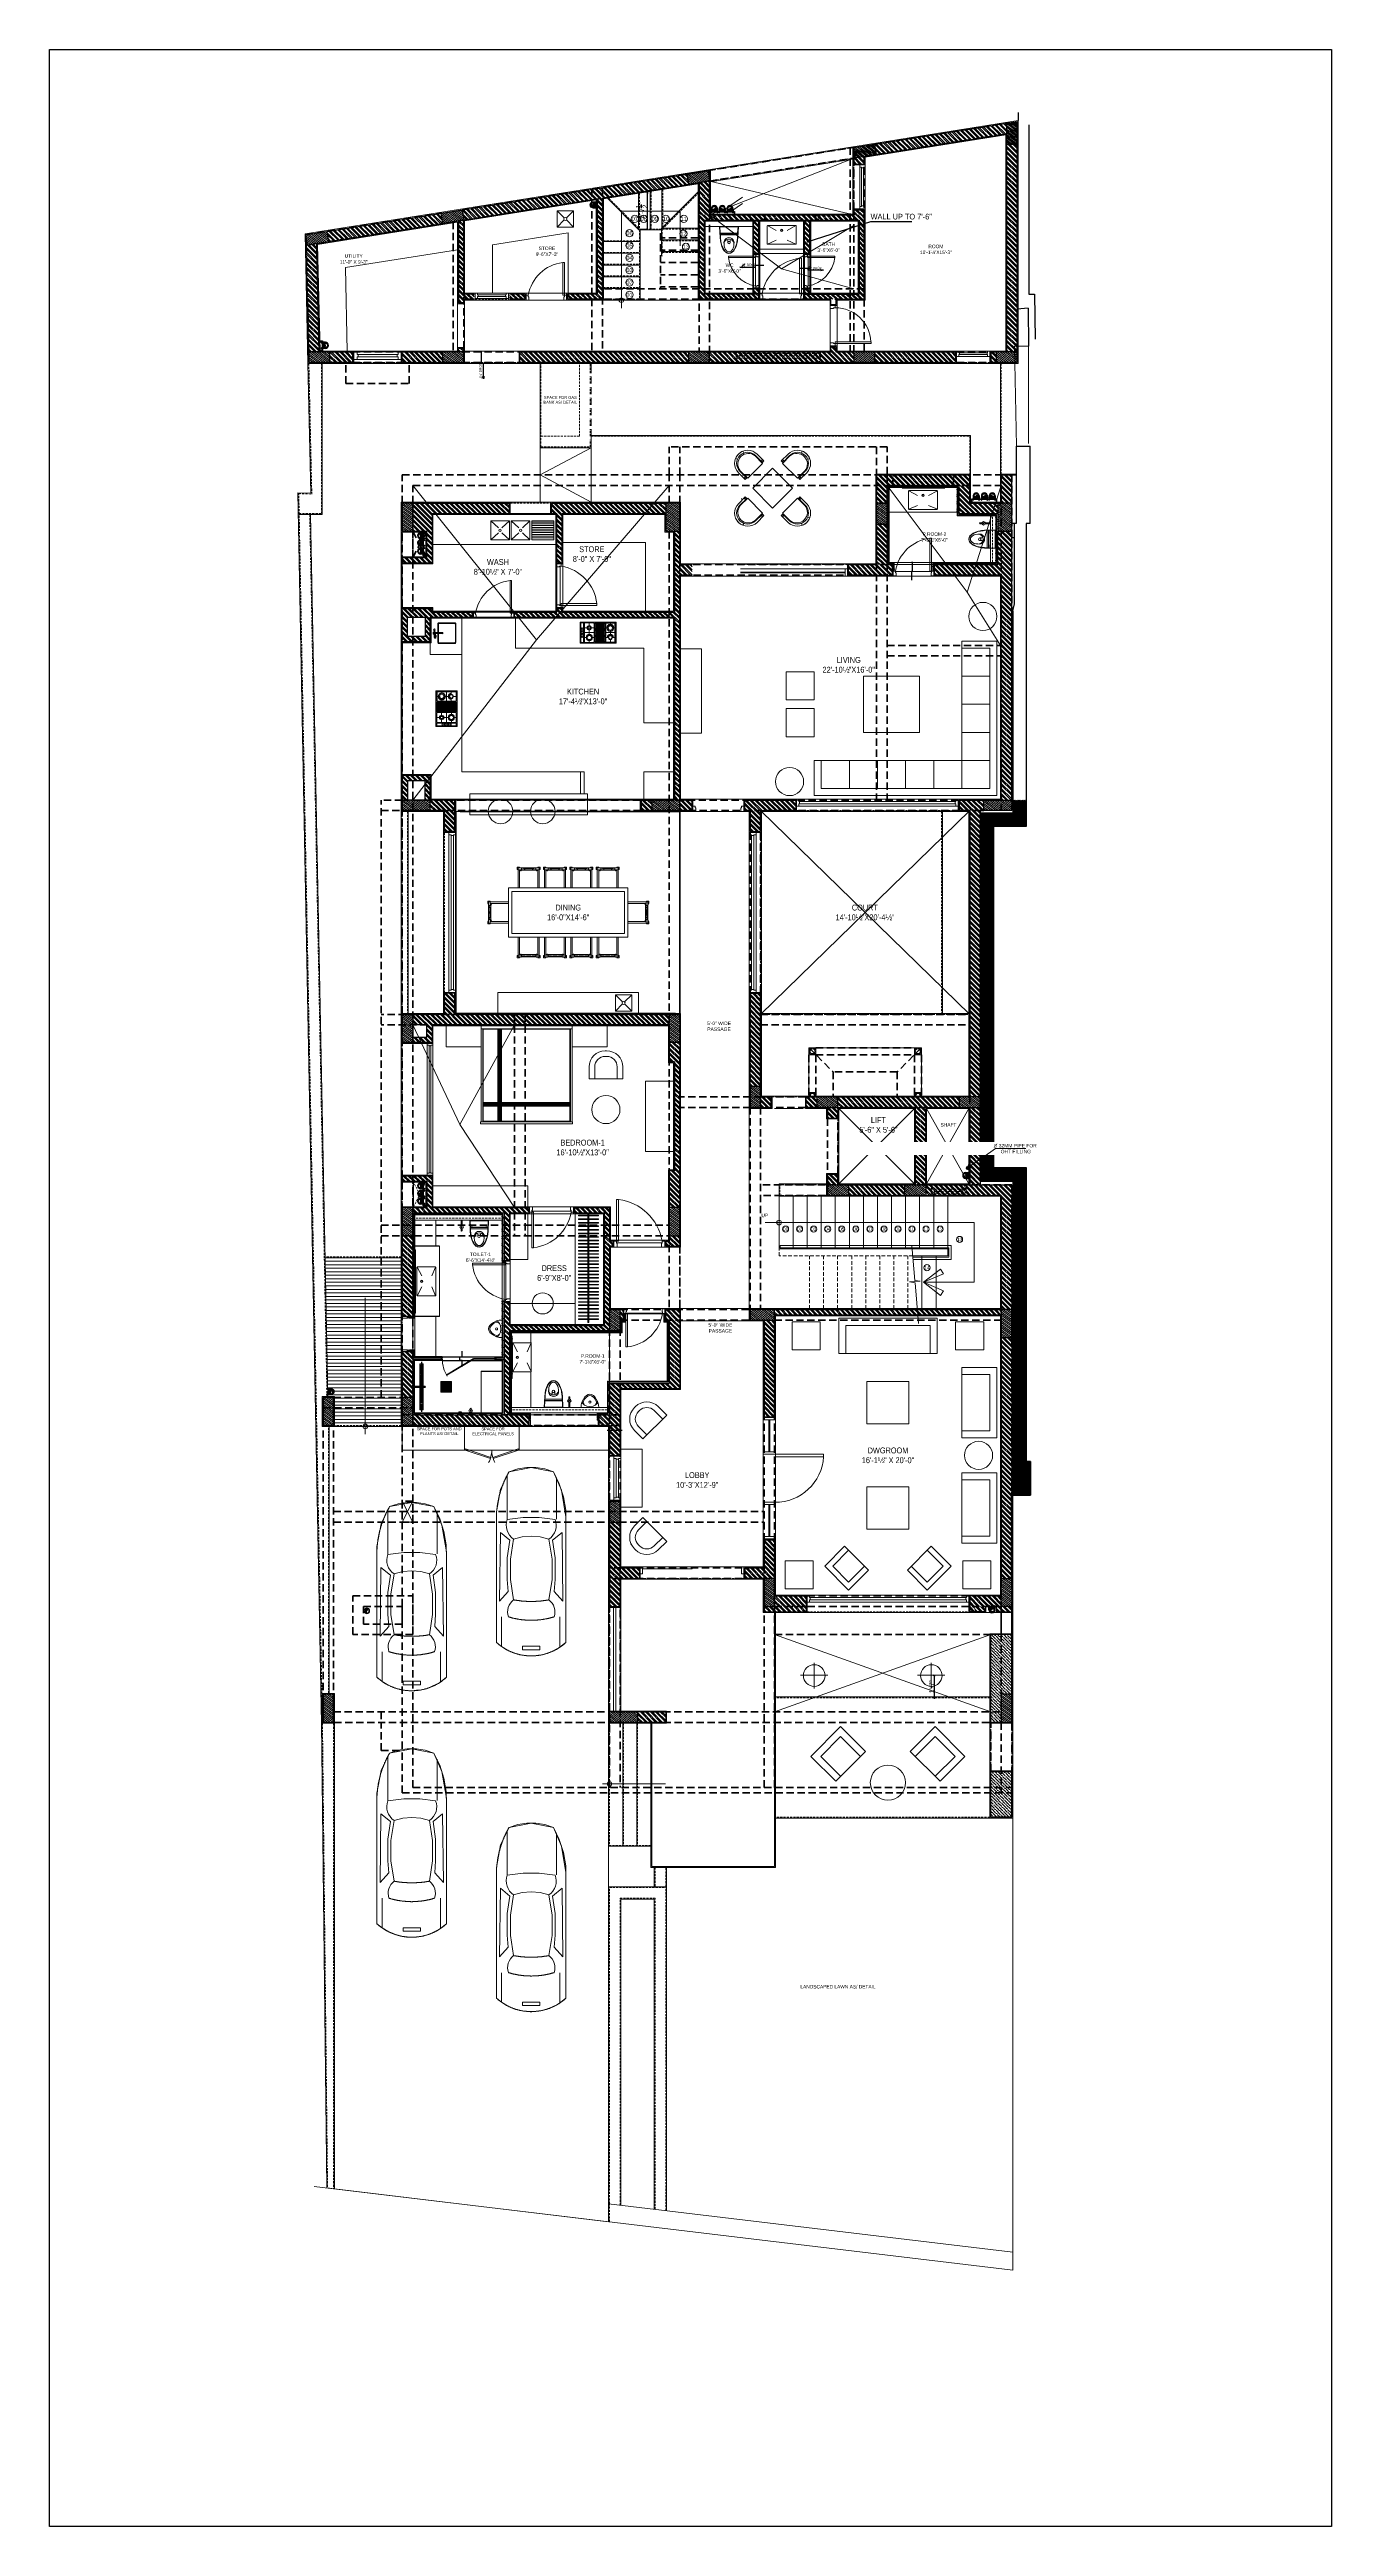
# Model space of a CAD drawing. Header units: inches. Extents: x -190799 to -189704, y -49100 to -46985.
import ezdxf

# ---------------------------------------------------------------- set-up
doc = ezdxf.new("R2010")
doc.units = ezdxf.units.IN
doc.header["$LTSCALE"] = 25
doc.header["$MEASUREMENT"] = 0
doc.header["$PDMODE"] = 3
for name, pattern in [('ACAD_ISO10W100', [18, 12, -3, 0, -3]), ('CENTER', [2, 1.25, -0.25, 0.25, -0.25]), ('CENTER2', [1.125, 0.75, -0.125, 0.125, -0.125]), ('DASHED2', [0.375, 0.25, -0.125])]:
    doc.linetypes.add(name, pattern=pattern)
doc.layers.get('0').update_dxf_attribs({"lineweight": 0})
doc.layers.get('Defpoints').update_dxf_attribs({"lineweight": 0})
for name, color, linetype, lineweight in [('ANGLE SUPPORT', 7, 'Continuous', 30), ('c.line', 160, 'ACAD_ISO10W100', 25), ('COLUMN', 1, 'Continuous', 30), ('COLUMNHATCH', 8, 'Continuous', 0), ('cross', 1, 'Continuous', 13), ('CWS', 180, 'Continuous', 18), ('ELE', 7, 'Continuous', 15), ('elevation', 6, 'Continuous', 9), ('format', 7, 'Continuous', 25), ('FURNITURE', 251, 'Continuous', 0), ('G-INTERIOR', 7, 'Continuous', 0), ('GLASS', 7, 'Continuous', 9), ('hidden', 7, 'DASHED2', 5), ('KITCHEN', 7, 'Continuous', 5), ('LVL. TEXT', 22, 'Continuous', 5), ('pipe', 6, 'Continuous', 15), ('PLASTER LINE', 1, 'Continuous', 5), ('PP-BEAM', 104, 'DASHED2', 50), ('PP-KITCHEN 1', 3, 'Continuous', 13), ('PP-KITCHEN 2', 3, 'Continuous', 13), ('PP-ROOM 1', 3, 'Continuous', 13), ('PP-ROOM 10', 3, 'Continuous', 13), ('PP-ROOM 11', 3, 'Continuous', 13), ('PP-ROOM 12', 3, 'Continuous', 13), ('PP-ROOM 13', 3, 'Continuous', 13), ('PP-ROOM 14', 3, 'Continuous', 13), ('PP-ROOM 15', 3, 'Continuous', 13), ('PP-ROOM 16', 3, 'Continuous', 13), ('PP-ROOM 17', 3, 'Continuous', 13), ('PP-ROOM 2', 3, 'Continuous', 13), ('PP-ROOM 3', 3, 'Continuous', 13), ('PP-ROOM 4', 3, 'Continuous', 13), ('PP-ROOM 5', 3, 'Continuous', 13), ('PP-ROOM 6', 3, 'Continuous', 13), ('PP-ROOM 7', 3, 'Continuous', 13), ('PP-ROOM 9', 3, 'Continuous', 13), ('PP-TOILET 1', 3, 'Continuous', 13), ('PP-TOILET 2', 3, 'Continuous', 13), ('PP-TOILET 3', 3, 'Continuous', 13), ('PP-TOILET 4', 3, 'Continuous', 13), ('PP-TOILET 5', 3, 'Continuous', 13), ('PP-TOILET 6', 3, 'Continuous', 13), ('PP-TOILET 7', 3, 'Continuous', 13), ('PP-WALL', 7, 'Continuous', 30), ('SANITARY', 212, 'Continuous', 5), ('SANITARY TXT', 7, 'Continuous', 9), ('SEC HATCH', 7, 'Continuous', 5), ('SEC. HATCH', 8, 'Continuous', 0), ('sechatch', 8, 'Continuous', 0), ('SH - ANGLE SUPPORT', 7, 'Continuous', 30), ('SH- SWP', 1, 'Continuous', 15), ('STAIRCASE', 113, 'Continuous', 9), ('STONE', 7, 'Continuous', 9), ('TEXT', 7, 'Continuous', 13), ('TOILET ELE', 7, 'Continuous', 13), ('tree', 102, 'Continuous', 13), ('WIN', 22, 'Continuous', 0), ('wwp', 3, 'Continuous', 20)]:
    doc.layers.add(name, color=color, linetype=linetype, lineweight=lineweight)
for name, color, linetype in [('PP-OUTER ', 3, 'Continuous'), ('SH - RWP', 140, 'Continuous'), ('SH- WWP', 92, 'Continuous'), ('tile', 170, 'Continuous')]:
    doc.layers.add(name, color=color, linetype=linetype)
doc.styles.add('ARIAL', font='Arial Narrow.ttf')
doc.styles.add('RAJ', font='Arial Narrow.ttf')
doc.styles.get("Standard").update_dxf_attribs({"font": 'Arial Narrow.ttf'})
doc.styles.add('text', font='Arial Narrow.ttf')
doc.styles.add('WORKING', font='Arial Narrow.ttf', dxfattribs={"height": 4})
doc.dimstyles.new('SANDIM', dxfattribs={"dimtxt": 2, "dimasz": 0.75, "dimexe": 0.5, "dimexo": 0.375, "dimgap": 0.25, "dimtad": 0, "dimdec": 3, "dimzin": 3, "dimdsep": 46, "dimlunit": 4, "dimtxsty": 'ARIAL', "dimblk1": 'ARCHTICK', "dimblk2": 'ARCHTICK', "dimsah": 1, "dimcen": 0.09375, "dimdle": 0.5, "dimclrd": 256, "dimclre": 256, "dimclrt": 256, "dimadec": 0, "dimazin": 0, "dimtfac": 0.75, "dimtdec": 3, "dimtofl": 0, "dimtmove": 1, "dimatfit": 3, "dimldrblk": 'OPEN90', "dimfxl": 1, "dimtolj": 1, "dimtzin": 0, "dimarcsym": 0})
doc.dimstyles.new('WORKING', dxfattribs={"dimtxt": 3.5, "dimasz": 1.5, "dimexe": 0.75, "dimexo": 1.5, "dimgap": 0.25, "dimtad": 1, "dimdec": 3, "dimzin": 3, "dimdsep": 46, "dimlunit": 4, "dimtxsty": 'Standard', "dimblk1": 'ARCHTICK', "dimblk2": 'ARCHTICK', "dimsah": 1, "dimcen": 0.09375, "dimdle": 0.75, "dimclrd": 256, "dimclre": 256, "dimclrt": 256, "dimadec": 0, "dimazin": 0, "dimtfac": 1, "dimtdec": 3, "dimtofl": 0, "dimtmove": 1, "dimatfit": 3, "dimldrblk": 'OPEN30', "dimfxl": 1, "dimtolj": 1, "dimtzin": 0, "dimlwe": -1, "dimarcsym": 0})
doc.dimstyles.new('WORKING DIM', dxfattribs={"dimtxt": 4, "dimasz": 2.25, "dimexe": 1, "dimexo": 1, "dimgap": 0.5, "dimtad": 1, "dimzin": 3, "dimdsep": 46, "dimlunit": 4, "dimtxsty": 'RAJ', "dimblk1": 'ARCHTICK', "dimblk2": 'ARCHTICK', "dimsah": 1, "dimcen": 0.09375, "dimdle": 1, "dimclrd": 256, "dimclre": 256, "dimclrt": 256, "dimadec": 0, "dimazin": 0, "dimtfac": 0.75, "dimtofl": 0, "dimtmove": 1, "dimatfit": 3, "dimldrblk": 'OPEN30', "dimfxl": 1, "dimtolj": 1, "dimtzin": 0, "dimarcsym": 0})
pattern_1 = [(315, (-190005.5472, -48317.744), (2.12132, 2.12132), []), (315, (-190005.5472, -48319.1582), (2.12132, 2.12132), [])]
pattern_2 = [(315, (-3005.1016, -4913.6193), (2.121320344, 2.121320344), []), (315, (-3005.1016, -4915.0335), (2.121320344, 2.121320344), [])]
pattern_3 = [(315, (141.9624, -2979.543), (2.121320344, 2.121320344), []), (315, (141.9624, -2980.957), (2.121320344, 2.121320344), [])]
pattern_4 = [(144.0500546, (141.9624, -2979.5429), (-0.73384782, -1.011912732), [])]
pattern_5 = [(135, (141.9624, -2979.54285), (-0.530330086, -0.530330086), [])]
pattern_6 = [(315, (141.9624, -5979.543), (2.121320344, 2.121320344), []), (315, (141.9624, -5980.957), (2.121320344, 2.121320344), [])]
pattern_7 = [(315, (141.9624, -2226.2323), (2.121320344, 2.121320344), []), (315, (141.9624, -2227.6465), (2.121320344, 2.121320344), [])]
pattern_8 = [(45, (-190487.1713, -48005.74526), (-0.4419417, 0.4419417), []), (45, (-190486.7294, -48005.74526), (-0.4419417, 0.4419417), [0.78125, -0.15625, 0, -0.15625])]
pattern_9 = [(45, (439.4718, -562.57115), (-0.4419417382, 0.4419417382), []), (45, (439.91376, -562.57115), (-0.4419417382, 0.4419417382), [0.78125, -0.15625, 0, -0.15625])]
pattern_10 = [(45, (434.9718, -562.57115), (-0.4419417382, 0.4419417382), []), (45, (435.41376, -562.57115), (-0.4419417382, 0.4419417382), [0.78125, -0.15625, 0, -0.15625])]

# ---------------------------------------------------------------- blocks, each defined once
blk = doc.blocks.new('CAR10')
for p, q in [((-113.5, 3.2), (-108.8, 28)), ((-111.9, 18.3), (-108.8, 28)), ((-108.8, 28), (-87.9, 37)), ((-108.8, 28), (-95.1, 34.7)), ((-108.8, 28), (-108.8, 28)), ((-102, 31.7), (-55.6, 31.7)), ((-95.1, 34.7), (-80.6, 39.3)), ((-87.9, 37), (-58, 42.1)), ((-80.6, 39.3), (-65.6, 41.9)), ((-65.6, 41.9), (-50.4, 42.2)), ((-58, 42.1), (83, 42.2)), ((-57.3, 12.2), (-55.1, 30)), ((-55.1, 30), (-52.1, 30.9)), ((-55.1, 30), (-55.1, 30)), ((-52.1, 30.9), (-49, 31.2)), ((-50.4, 42.2), (83, 42.2)), ((-49, 31.2), (-45.9, 31.1)), ((-45.9, 31.1), (-42.8, 30.4)), ((-42.8, 30.4), (-40, 29.2)), ((36.7, 38.8), (-40.4, 37.8)), ((-40.4, 37.8), (-31.7, 27.1)), ((-40, 29.2), (-37.3, 27.5)), ((-31.7, 27.1), (-12.1, 30)), ((-12.1, 30), (12.2, 30)), ((12.2, 30), (25.9, 29)), ((25.9, 29), (36.7, 38.8)), ((39, 26.6), (41.3, 28)), ((41.3, 28), (43.8, 28.9)), ((43.8, 28.9), (46.4, 29.5)), ((46.4, 29.5), (49, 29.7)), ((49, 29.7), (51.7, 29.5)), ((51.7, 29.5), (54.2, 28.8)), ((54.4, 28.5), (54.2, 28.8)), ((54.2, 28.8), (54.2, 28.8)), ((87.7, 35.4), (54.4, 35.4)), ((54.5, 28.1), (54.4, 28.5)), ((54.6, 27.7), (54.5, 28.1)), ((83, 42.2), (89.2, 34.2)), ((83.5, 41.7), (83, 42.2)), ((83.9, 41.2), (83.5, 41.7)), ((84.4, 40.7), (83.9, 41.2)), ((84.8, 40.2), (84.4, 40.7)), ((85.2, 39.7), (84.8, 40.2)), ((85.6, 39.1), (85.2, 39.7)), ((86, 38.6), (85.6, 39.1)), ((86.4, 38.1), (86, 38.6)), ((86.8, 37.6), (86.4, 38.1)), ((87.2, 37), (86.8, 37.6)), ((87.6, 36.5), (87.2, 37)), ((88, 35.9), (87.6, 36.5)), ((88.4, 35.4), (88, 35.9)), ((88.8, 34.8), (88.4, 35.4)), ((89.1, 34.2), (88.8, 34.8)), ((89.5, 33.7), (89.1, 34.2)), ((89.2, 34.2), (93.1, 26.2)), ((89.8, 33.1), (89.5, 33.7)), ((90.2, 32.5), (89.8, 33.1)), ((90.5, 31.9), (90.2, 32.5)), ((90.8, 31.4), (90.5, 31.9)), ((91.2, 30.8), (90.8, 31.4)), ((91.5, 30.2), (91.2, 30.8)), ((91.8, 29.6), (91.5, 30.2)), ((92.1, 29), (91.8, 29.6)), ((92.4, 28.4), (92.1, 29)), ((92.7, 27.8), (92.4, 28.4)), ((-113.5, 8.3), (-111.9, 18.3)), ((-113.5, -1.9), (-113.5, 8.3)), ((-108.8, -21.7), (-113.5, 3.2)), ((-57.3, -5.8), (-57.3, 12.2)), ((-37.3, 27.5), (-35, 25.4)), ((-36.5, 3.2), (-35.7, 13.2)), ((-35.7, -6.9), (-36.5, 3.2)), ((-35.7, 13.2), (-33.1, 22.9)), ((-35, 25.4), (-33.1, 22.9)), ((-33.1, 22.9), (-10.4, 26.6)), ((-10.4, 26.6), (12.5, 26.6)), ((12.5, 26.6), (35.2, 22.9)), ((35.2, 22.9), (37, 24.9)), ((35.2, 22.9), (35.2, 22.9)), ((35.3, 22.6), (35.2, 22.9)), ((35.3, 22.3), (35.3, 22.6)), ((35.4, 22), (35.3, 22.3)), ((35.4, 21.7), (35.4, 22)), ((35.5, 21.4), (35.4, 21.7)), ((35.5, 21.1), (35.5, 21.4)), ((35.6, 20.8), (35.5, 21.1)), ((35.6, 20.5), (35.6, 20.8)), ((35.7, 20.2), (35.6, 20.5)), ((35.7, 19.9), (35.7, 20.2)), ((35.8, 19.6), (35.7, 19.9)), ((35.8, 19.3), (35.8, 19.6)), ((35.9, 19), (35.8, 19.3)), ((35.9, 18.6), (35.9, 19)), ((35.9, 18.3), (35.9, 18.6)), ((36, 18), (35.9, 18.3)), ((36, 17.7), (36, 18)), ((36.1, 17.4), (36, 17.7)), ((36.1, 17.1), (36.1, 17.4)), ((36.1, 16.8), (36.1, 17.1)), ((36.2, 16.5), (36.1, 16.8)), ((36.2, 16.2), (36.2, 16.5)), ((36.3, 15.9), (36.2, 16.2)), ((36.3, 15.6), (36.3, 15.9)), ((36.3, 15.3), (36.3, 15.6)), ((36.4, 15), (36.3, 15.3)), ((36.4, 14.6), (36.4, 15)), ((36.4, 14.3), (36.4, 14.6)), ((36.5, 14), (36.4, 14.3)), ((36.5, 13.7), (36.5, 14)), ((36.5, 13.4), (36.5, 13.7)), ((36.5, 13.1), (36.5, 13.4)), ((36.6, 12.8), (36.5, 13.1)), ((36.6, 12.5), (36.6, 12.8)), ((36.6, 12.2), (36.6, 12.5)), ((36.6, 11.9), (36.6, 12.2)), ((36.7, 11.6), (36.6, 11.9)), ((36.7, 11.2), (36.7, 11.6)), ((36.7, 10.9), (36.7, 11.2)), ((36.7, 10.6), (36.7, 10.9)), ((36.8, 10.3), (36.7, 10.6)), ((36.8, 10), (36.8, 10.3)), ((36.8, 9.7), (36.8, 10)), ((36.8, 9.4), (36.8, 9.7)), ((36.8, 9.1), (36.8, 9.4)), ((36.8, 8.8), (36.8, 9.1)), ((36.9, 8.5), (36.8, 8.8)), ((36.9, 8.1), (36.9, 8.5)), ((36.9, 7.8), (36.9, 8.1)), ((36.9, 7.5), (36.9, 7.8)), ((36.9, 7.2), (36.9, 7.5)), ((36.9, 6.9), (36.9, 7.2)), ((36.9, 6.6), (36.9, 6.9)), ((36.9, 6.3), (36.9, 6.6)), ((36.9, 6), (36.9, 6.3)), ((37, 5.7), (36.9, 6)), ((36.9, 0.1), (37, 0.4)), ((36.9, -0.2), (36.9, 0.1)), ((37, 24.9), (39, 26.6)), ((37, 5.4), (37, 5.7)), ((37, 5), (37, 5.4)), ((37, 4.7), (37, 5)), ((37, 4.4), (37, 4.7)), ((37, 4.1), (37, 4.4)), ((37, 3.8), (37, 4.1)), ((37, 3.5), (37, 3.8)), ((37, 3.2), (37, 3.5)), ((37, 2.9), (37, 3.2)), ((37, 2.6), (37, 2.9)), ((37, 2.2), (37, 2.6)), ((37, 1.9), (37, 2.2)), ((37, 1.6), (37, 1.9)), ((37, 1.3), (37, 1.6)), ((37, 1), (37, 1.3)), ((37, 0.7), (37, 1)), ((37, 0.4), (37, 0.7)), ((54.7, 27.3), (54.6, 27.7)), ((54.8, 26.9), (54.7, 27.3)), ((54.9, 26.5), (54.8, 26.9)), ((55.1, 26.1), (54.9, 26.5)), ((55.2, 25.7), (55.1, 26.1)), ((55.3, 25.3), (55.2, 25.7)), ((55.4, 24.9), (55.3, 25.3)), ((55.5, 24.5), (55.4, 24.9)), ((55.6, 24.1), (55.5, 24.5)), ((55.7, 23.7), (55.6, 24.1)), ((55.8, 23.3), (55.7, 23.7)), ((55.9, 22.9), (55.8, 23.3)), ((56, 22.6), (55.9, 22.9)), ((56, 22.2), (56, 22.6)), ((56.1, 21.8), (56, 22.2)), ((56.2, 21.4), (56.1, 21.8)), ((56.3, 21), (56.2, 21.4)), ((56.4, 20.6), (56.3, 21)), ((56.5, 20.2), (56.4, 20.6)), ((56.5, 19.8), (56.5, 20.2)), ((56.6, 19.4), (56.5, 19.8)), ((56.7, 19), (56.6, 19.4)), ((56.8, 18.6), (56.7, 19)), ((56.8, 18.2), (56.8, 18.6)), ((56.9, 17.8), (56.8, 18.2)), ((57, 17.4), (56.9, 17.8)), ((57, 17), (57, 17.4)), ((57.1, 16.6), (57, 17)), ((57.2, 16.1), (57.1, 16.6)), ((57.2, 15.7), (57.2, 16.1)), ((57.3, 15.3), (57.2, 15.7)), ((57.3, 14.9), (57.3, 15.3)), ((57.4, 14.5), (57.3, 14.9)), ((57.5, 14.1), (57.4, 14.5)), ((57.5, 13.7), (57.5, 14.1)), ((57.6, 13.3), (57.5, 13.7)), ((57.6, 12.9), (57.6, 13.3)), ((57.6, 12.5), (57.6, 12.9)), ((57.7, 12.1), (57.6, 12.5)), ((57.7, 11.7), (57.7, 12.1)), ((57.8, 11.3), (57.7, 11.7)), ((57.8, 10.9), (57.8, 11.3)), ((57.8, 10.5), (57.8, 10.9)), ((57.9, 10.1), (57.8, 10.5)), ((57.9, 9.7), (57.9, 10.1)), ((57.9, 9.3), (57.9, 9.7)), ((58, 8.9), (57.9, 9.3)), ((58, 8.5), (58, 8.9)), ((58, 8), (58, 8.5)), ((58, 7.6), (58, 8)), ((58.1, 7.2), (58, 7.6)), ((58.1, 6.8), (58.1, 7.2)), ((58.1, 6.4), (58.1, 6.8)), ((58.1, 6), (58.1, 6.4)), ((58.1, 5.6), (58.1, 6)), ((58.1, 5.2), (58.1, 5.6)), ((58.1, 4.8), (58.1, 5.2)), ((58.1, 4.4), (58.1, 4.8)), ((58.2, 4), (58.1, 4.4)), ((58.1, 1.9), (58.2, 2.3)), ((58.1, 1.5), (58.1, 1.9)), ((58.1, 1.1), (58.1, 1.5)), ((58.1, 0.7), (58.1, 1.1)), ((58.1, 0.3), (58.1, 0.7)), ((58.1, -0.1), (58.1, 0.3)), ((58.2, 3.6), (58.2, 4)), ((58.2, 3.2), (58.2, 3.6)), ((58.2, 2.7), (58.2, 3.2)), ((58.2, 2.3), (58.2, 2.7)), ((87.4, -6.6), (87.4, 12.9)), ((87.4, 12.9), (91.3, 12.9)), ((91.3, 12.9), (91.3, -6.6)), ((92.9, 27.2), (92.7, 27.8)), ((93.2, 26.6), (92.9, 27.2)), ((93.1, 26.2), (95.5, 20.4)), ((93.5, 26), (93.2, 26.6)), ((93.7, 25.3), (93.5, 26)), ((94, 24.7), (93.7, 25.3)), ((94.2, 24.1), (94, 24.7)), ((94.5, 23.5), (94.2, 24.1)), ((94.7, 22.8), (94.5, 23.5)), ((94.9, 22.2), (94.7, 22.8)), ((95.1, 21.6), (94.9, 22.2)), ((95.4, 20.9), (95.1, 21.6)), ((95.6, 20.3), (95.4, 20.9)), ((95.5, 20.4), (97, 14.5)), ((95.8, 19.7), (95.6, 20.3)), ((95.9, 19), (95.8, 19.7)), ((96.1, 18.4), (95.9, 19)), ((96.3, 17.7), (96.1, 18.4)), ((96.5, 17.1), (96.3, 17.7)), ((96.6, 16.4), (96.5, 17.1)), ((96.8, 15.8), (96.6, 16.4)), ((96.9, 15.1), (96.8, 15.8)), ((97, 14.5), (96.9, 15.1)), ((97, 14.5), (97.6, 8.6)), ((97.2, 13.8), (97, 14.5)), ((97.3, 13.1), (97.2, 13.8)), ((97.4, 12.5), (97.3, 13.1)), ((98.1, 2.8), (97.3, -6.6)), ((97.5, 11.8), (97.4, 12.5)), ((97.6, 11.2), (97.5, 11.8)), ((97.7, 10.5), (97.6, 11.2)), ((97.6, 8.6), (98.1, 2.8)), ((97.8, 9.8), (97.7, 10.5)), ((97.8, 9.2), (97.8, 9.8)), ((97.9, 8.5), (97.8, 9.2)), ((98, 7.8), (97.9, 8.5)), ((98, 7.2), (98, 7.8)), ((98.1, 6.5), (98, 7.2)), ((98.1, 5.8), (98.1, 6.5)), ((98.1, 5.2), (98.1, 5.8)), ((98.1, 4.5), (98.1, 5.2)), ((98.2, 3.8), (98.1, 4.5)), ((98.1, 1.8), (98.2, 2.5)), ((98.1, 1.1), (98.1, 1.8)), ((98.1, 0.5), (98.1, 1.1)), ((98.1, -0.2), (98.1, 0.5)), ((98.2, 3.2), (98.2, 3.8)), ((98.2, 2.5), (98.2, 3.2)), ((-111.9, -12), (-113.5, -1.9)), ((-108.8, -21.7), (-111.9, -12)), ((-89.2, -31.3), (-108.8, -21.7)), ((-108.8, -21.7), (-108.4, -21.9)), ((-108.4, -21.9), (-107.9, -22.2)), ((-107.9, -22.2), (-107.5, -22.4)), ((-107.5, -22.4), (-107.1, -22.6)), ((-107.1, -22.6), (-106.7, -22.9)), ((-106.7, -22.9), (-106.3, -23.1)), ((-106.3, -23.1), (-105.9, -23.3)), ((-105.9, -23.3), (-105.4, -23.5)), ((-105.4, -23.5), (-105, -23.8)), ((-105.2, -23.7), (-55.1, -23.7)), ((-105, -23.8), (-104.6, -24)), ((-104.6, -24), (-104.2, -24.2)), ((-104.2, -24.2), (-103.8, -24.4)), ((-103.8, -24.4), (-103.3, -24.6)), ((-103.3, -24.6), (-102.9, -24.9)), ((-102.9, -24.9), (-102.5, -25.1)), ((-102.5, -25.1), (-102.1, -25.3)), ((-102.1, -25.3), (-101.6, -25.5)), ((-101.6, -25.5), (-101.2, -25.7)), ((-101.2, -25.7), (-100.8, -25.9)), ((-100.8, -25.9), (-100.3, -26.1)), ((-100.3, -26.1), (-99.9, -26.3)), ((-99.9, -26.3), (-99.5, -26.5)), ((-99.5, -26.5), (-99, -26.7)), ((-99, -26.7), (-98.6, -26.9)), ((-98.6, -26.9), (-98.2, -27.1)), ((-98.2, -27.1), (-97.7, -27.3)), ((-97.7, -27.3), (-97.3, -27.5)), ((-97.3, -27.5), (-96.9, -27.6)), ((-96.9, -27.6), (-96.4, -27.8)), ((-96.4, -27.8), (-96, -28)), ((-55.1, -23.7), (-57.3, -5.8)), ((-52.1, -24.5), (-55.1, -23.7)), ((-49, -24.9), (-52.1, -24.5)), ((-45.9, -24.7), (-49, -24.9)), ((-42.8, -24), (-45.9, -24.7)), ((-40, -22.8), (-42.8, -24)), ((-40.4, -31.5), (-31.7, -20.8)), ((-37.3, -21.2), (-40, -22.8)), ((-35, -19.1), (-37.3, -21.2)), ((-33.1, -16.6), (-35.7, -6.9)), ((-33.1, -16.6), (-35, -19.1)), ((-10.4, -20.3), (-33.1, -16.6)), ((-33.1, -16.6), (-33.1, -16.6)), ((-31.7, -20.8), (-12.1, -23.7)), ((-12.1, -23.7), (12.2, -23.7)), ((12.5, -20.3), (-10.4, -20.3)), ((12.2, -23.7), (25.9, -22.7)), ((35.2, -16.6), (12.5, -20.3)), ((25.9, -22.7), (36.7, -32.5)), ((35.2, -16.6), (35.3, -16.3)), ((35.2, -16.6), (35.2, -16.6)), ((37, -18.6), (35.2, -16.6)), ((35.3, -16), (35.4, -15.7)), ((35.3, -16.3), (35.3, -16)), ((35.4, -15.4), (35.5, -15.1)), ((35.4, -15.7), (35.4, -15.4)), ((35.5, -14.7), (35.6, -14.4)), ((35.5, -15.1), (35.5, -14.7)), ((35.6, -14.1), (35.7, -13.8)), ((35.6, -14.4), (35.6, -14.1)), ((35.7, -13.5), (35.8, -13.2)), ((35.7, -13.8), (35.7, -13.5)), ((35.8, -12.9), (35.9, -12.6)), ((35.8, -13.2), (35.8, -12.9)), ((35.9, -12), (36, -11.7)), ((35.9, -12.3), (35.9, -12)), ((35.9, -12.6), (35.9, -12.3)), ((36, -11.4), (36.1, -11.1)), ((36, -11.7), (36, -11.4)), ((36.1, -10.4), (36.2, -10.1)), ((36.1, -10.8), (36.1, -10.4)), ((36.1, -11.1), (36.1, -10.8)), ((36.2, -9.8), (36.3, -9.5)), ((36.2, -10.1), (36.2, -9.8)), ((36.3, -8.9), (36.4, -8.6)), ((36.3, -9.2), (36.3, -8.9)), ((36.3, -9.5), (36.3, -9.2)), ((36.4, -8), (36.5, -7.7)), ((36.4, -8.3), (36.4, -8)), ((36.4, -8.6), (36.4, -8.3)), ((36.5, -6.7), (36.6, -6.4)), ((36.5, -7.1), (36.5, -6.7)), ((36.5, -7.4), (36.5, -7.1)), ((36.5, -7.7), (36.5, -7.4)), ((36.6, -5.5), (36.7, -5.2)), ((36.6, -5.8), (36.6, -5.5)), ((36.6, -6.1), (36.6, -5.8)), ((36.6, -6.4), (36.6, -6.1)), ((36.7, -4.3), (36.8, -4)), ((36.7, -4.6), (36.7, -4.3)), ((36.7, -4.9), (36.7, -4.6)), ((36.7, -5.2), (36.7, -4.9)), ((36.8, -2.4), (36.9, -2.1)), ((36.8, -2.7), (36.8, -2.4)), ((36.8, -3), (36.8, -2.7)), ((36.8, -3.3), (36.8, -3)), ((36.8, -3.6), (36.8, -3.3)), ((36.8, -4), (36.8, -3.6)), ((36.9, -0.5), (36.9, -0.2)), ((36.9, -0.9), (36.9, -0.5)), ((36.9, -1.2), (36.9, -0.9)), ((36.9, -1.5), (36.9, -1.2)), ((36.9, -1.8), (36.9, -1.5)), ((36.9, -2.1), (36.9, -1.8)), ((39, -20.3), (37, -18.6)), ((41.3, -21.6), (39, -20.3)), ((43.8, -22.6), (41.3, -21.6)), ((46.4, -23.2), (43.8, -22.6)), ((49, -23.4), (46.4, -23.2)), ((51.7, -23.1), (49, -23.4)), ((54.2, -22.5), (51.7, -23.1)), ((54.2, -22.5), (54.4, -22.1)), ((54.4, -22.1), (54.5, -21.8)), ((54.5, -21.8), (54.6, -21.4)), ((54.6, -21.4), (54.7, -21)), ((54.7, -21), (54.8, -20.6)), ((54.8, -20.6), (54.9, -20.2)), ((54.9, -20.2), (55.1, -19.8)), ((55.1, -19.8), (55.2, -19.4)), ((55.2, -19.4), (55.3, -19)), ((55.3, -19), (55.4, -18.6)), ((55.4, -18.6), (55.5, -18.2)), ((55.5, -18.2), (55.6, -17.8)), ((55.6, -17.8), (55.7, -17.4)), ((55.7, -17.4), (55.8, -17)), ((55.8, -17), (55.9, -16.6)), ((55.9, -16.6), (56, -16.2)), ((56, -15.8), (56.1, -15.4)), ((56, -16.2), (56, -15.8)), ((56.1, -15.4), (56.2, -15)), ((56.2, -15), (56.3, -14.7)), ((56.3, -14.7), (56.4, -14.3)), ((56.4, -14.3), (56.5, -13.9)), ((56.5, -13.5), (56.6, -13.1)), ((56.5, -13.9), (56.5, -13.5)), ((56.6, -13.1), (56.7, -12.7)), ((56.7, -12.7), (56.8, -12.3)), ((56.8, -11.8), (56.9, -11.4)), ((56.8, -12.3), (56.8, -11.8)), ((56.9, -11.4), (57, -11)), ((57, -10.6), (57.1, -10.2)), ((57, -11), (57, -10.6)), ((57.1, -10.2), (57.2, -9.8)), ((57.2, -9.4), (57.3, -9)), ((57.2, -9.8), (57.2, -9.4)), ((57.3, -8.6), (57.4, -8.2)), ((57.3, -9), (57.3, -8.6)), ((57.4, -8.2), (57.5, -7.8)), ((57.5, -7.4), (57.6, -7)), ((57.5, -7.8), (57.5, -7.4)), ((57.6, -6.2), (57.7, -5.8)), ((57.6, -6.6), (57.6, -6.2)), ((57.6, -7), (57.6, -6.6)), ((57.7, -5.4), (57.8, -5)), ((57.7, -5.8), (57.7, -5.4)), ((57.8, -4.2), (57.9, -3.8)), ((57.8, -4.6), (57.8, -4.2)), ((57.8, -5), (57.8, -4.6)), ((57.9, -3), (58, -2.5)), ((57.9, -3.4), (57.9, -3)), ((57.9, -3.8), (57.9, -3.4)), ((58, -1.3), (58.1, -0.9)), ((58, -1.7), (58, -1.3)), ((58, -2.1), (58, -1.7)), ((58, -2.5), (58, -2.1)), ((58.1, -0.5), (58.1, -0.1)), ((58.1, -0.9), (58.1, -0.5)), ((91.3, -6.6), (87.4, -6.6)), ((91.7, -23.5), (87.6, -30.1)), ((89.1, -27.9), (89.5, -27.4)), ((89.5, -27.4), (89.8, -26.8)), ((89.8, -26.8), (90.2, -26.2)), ((90.2, -26.2), (90.5, -25.6)), ((90.5, -25.6), (90.8, -25.1)), ((90.8, -25.1), (91.2, -24.5)), ((91.2, -24.5), (91.5, -23.9)), ((91.5, -23.9), (91.8, -23.3)), ((95.2, -15.1), (91.7, -23.5)), ((91.8, -23.3), (92.1, -22.7)), ((92.1, -22.7), (92.4, -22.1)), ((92.4, -22.1), (92.7, -21.5)), ((92.7, -21.5), (92.9, -20.9)), ((92.9, -20.9), (93.2, -20.3)), ((93.2, -20.3), (93.5, -19.6)), ((93.5, -19.6), (93.7, -19)), ((93.7, -19), (94, -18.4)), ((94, -18.4), (94.2, -17.8)), ((94.2, -17.8), (94.5, -17.2)), ((94.5, -17.2), (94.7, -16.5)), ((94.7, -16.5), (94.9, -15.9)), ((94.9, -15.9), (95.1, -15.3)), ((95.1, -15.3), (95.4, -14.6)), ((97.3, -6.6), (95.2, -15.1)), ((95.4, -14.6), (95.6, -14)), ((95.6, -14), (95.8, -13.4)), ((95.8, -13.4), (95.9, -12.7)), ((95.9, -12.7), (96.1, -12.1)), ((96.1, -12.1), (96.3, -11.4)), ((96.3, -11.4), (96.5, -10.8)), ((96.5, -10.8), (96.6, -10.1)), ((96.6, -10.1), (96.8, -9.5)), ((96.8, -9.5), (96.9, -8.8)), ((96.9, -8.8), (97, -8.2)), ((97, -8.2), (97.2, -7.5)), ((97.2, -7.5), (97.3, -6.8)), ((97.3, -6.8), (97.4, -6.2)), ((97.4, -6.2), (97.5, -5.5)), ((97.5, -5.5), (97.6, -4.9)), ((97.6, -4.9), (97.7, -4.2)), ((97.7, -4.2), (97.8, -3.5)), ((97.8, -2.9), (97.9, -2.2)), ((97.8, -3.5), (97.8, -2.9)), ((97.9, -2.2), (98, -1.5)), ((98, -0.9), (98.1, -0.2)), ((98, -1.5), (98, -0.9)), ((-96, -28), (-95.5, -28.2)), ((-95.5, -28.2), (-95.1, -28.4)), ((-95.1, -28.4), (-94.7, -28.5)), ((-94.7, -28.5), (-94.2, -28.7)), ((-94.2, -28.7), (-93.8, -28.9)), ((-93.8, -28.9), (-93.3, -29.1)), ((-93.3, -29.1), (-92.9, -29.2)), ((-92.9, -29.2), (-92.4, -29.4)), ((-92.4, -29.4), (-92, -29.6)), ((-92, -29.6), (-91.5, -29.7)), ((-91.5, -29.7), (-91.1, -29.9)), ((-91.1, -29.9), (-90.6, -30)), ((-90.6, -30), (-90.2, -30.2)), ((-90.2, -30.2), (-89.7, -30.3)), ((-89.7, -30.3), (-89.3, -30.5)), ((-89.3, -30.5), (-88.8, -30.7)), ((-63.8, -35.9), (-89.2, -31.3)), ((-88.8, -30.7), (-88.4, -30.8)), ((-88.4, -30.8), (-87.9, -30.9)), ((-87.9, -30.9), (-87.5, -31.1)), ((-87.5, -31.1), (-87, -31.2)), ((-87, -31.2), (-86.6, -31.4)), ((-86.6, -31.4), (-86.1, -31.5)), ((-86.1, -31.5), (-85.7, -31.6)), ((-85.7, -31.6), (-85.2, -31.8)), ((-85.2, -31.8), (-84.7, -31.9)), ((-84.7, -31.9), (-84.3, -32)), ((-84.3, -32), (-83.8, -32.2)), ((-83.8, -32.2), (-83.4, -32.3)), ((-83.4, -32.3), (-82.9, -32.4)), ((-82.9, -32.4), (-82.5, -32.5)), ((-82.5, -32.5), (-82, -32.7)), ((-82, -32.7), (-81.5, -32.8)), ((-81.5, -32.8), (-81.1, -32.9)), ((-81.1, -32.9), (-80.6, -33)), ((-80.6, -33), (-80.1, -33.1)), ((-80.1, -33.1), (-79.7, -33.2)), ((-79.7, -33.2), (-79.2, -33.3)), ((-79.2, -33.3), (-78.8, -33.4)), ((-78.8, -33.4), (-78.3, -33.5)), ((-78.3, -33.5), (-77.8, -33.6)), ((-77.8, -33.6), (-77.4, -33.7)), ((-77.4, -33.7), (-76.9, -33.8)), ((-76.9, -33.8), (-76.4, -33.9)), ((-76.4, -33.9), (-76, -34)), ((-76, -34), (-75.5, -34.1)), ((-75.5, -34.1), (-75, -34.2)), ((-75, -34.2), (-74.6, -34.3)), ((-74.6, -34.3), (-74.1, -34.4)), ((-74.1, -34.4), (-73.6, -34.5)), ((-73.6, -34.5), (-73.2, -34.5)), ((-73.2, -34.5), (-72.7, -34.6)), ((-72.7, -34.6), (-72.2, -34.7)), ((-72.2, -34.7), (-71.7, -34.8)), ((-71.7, -34.8), (-71.3, -34.8)), ((-71.3, -34.8), (-70.8, -34.9)), ((-70.8, -34.9), (-70.3, -35)), ((-70.3, -35), (-69.9, -35)), ((-69.9, -35), (-69.4, -35.1)), ((-69.4, -35.1), (-68.9, -35.2)), ((-68.9, -35.2), (-68.4, -35.2)), ((-68.4, -35.2), (-68, -35.3)), ((-68, -35.3), (-67.5, -35.3)), ((-67.5, -35.3), (-67, -35.4)), ((-67, -35.4), (-66.6, -35.4)), ((-66.6, -35.4), (-66.1, -35.5)), ((-66.1, -35.5), (-65.6, -35.5)), ((-65.6, -35.5), (-65.1, -35.6)), ((-65.1, -35.6), (-64.7, -35.6)), ((-64.7, -35.6), (-64.2, -35.7)), ((-64.2, -35.7), (-63.7, -35.7)), ((83, -35.9), (-63.8, -35.9)), ((-63.7, -35.7), (-63.2, -35.7)), ((-63.2, -35.7), (-62.8, -35.8)), ((-62.8, -35.8), (-62.3, -35.8)), ((-62.3, -35.8), (-61.8, -35.8)), ((-61.8, -35.8), (-61.3, -35.8)), ((-61.3, -35.8), (-60.9, -35.9)), ((-60.9, -35.9), (-60.4, -35.9)), ((-60.4, -35.9), (-59.9, -35.9)), ((-59.9, -35.9), (-59.4, -35.9)), ((-59.4, -35.9), (-59, -35.9)), ((-59, -35.9), (-58.5, -36)), ((-58.5, -36), (-58, -36)), ((-58, -36), (-57.5, -36)), ((-57.5, -36), (-57.1, -36)), ((-57.1, -36), (-56.6, -36)), ((-56.6, -36), (-56.1, -36)), ((-56.1, -36), (-55.6, -36)), ((-55.6, -36), (-55.2, -36)), ((-55.2, -36), (-54.7, -36)), ((-54.7, -36), (-54.3, -36)), ((-54.3, -36), (-53.8, -36)), ((-53.8, -36), (-53.3, -36)), ((-53.3, -36), (-52.8, -36)), ((-52.8, -36), (-52.4, -36)), ((-52.4, -36), (-51.9, -35.9)), ((-51.9, -35.9), (-51.4, -35.9)), ((-51.4, -35.9), (-50.9, -35.9)), ((-50.9, -35.9), (-50.4, -35.9)), ((-50.4, -35.9), (83, -35.9)), ((-50.4, -35.9), (-50.4, -35.9)), ((36.7, -32.5), (-40.4, -31.5)), ((87.6, -30.1), (54.4, -30.1)), ((87.6, -30.1), (83, -35.9)), ((83, -35.9), (83.5, -35.4)), ((83.5, -35.4), (83.9, -34.9)), ((83.9, -34.9), (84.4, -34.4)), ((84.4, -34.4), (84.8, -33.9)), ((84.8, -33.9), (85.2, -33.4)), ((85.2, -33.4), (85.6, -32.8)), ((85.6, -32.8), (86, -32.3)), ((86, -32.3), (86.4, -31.8)), ((86.4, -31.8), (86.8, -31.2)), ((86.8, -31.2), (87.2, -30.7)), ((87.2, -30.7), (87.6, -30.2)), ((87.6, -30.2), (88, -29.6)), ((88, -29.6), (88.4, -29)), ((88.4, -29), (88.8, -28.5)), ((88.8, -28.5), (89.1, -27.9))]:
    blk.add_line(p, q)
blk = doc.blocks.new('CAR 2')
at = {"layer": 'G-INTERIOR', "xscale": 0.7999999999999546, "yscale": 0.7999999999999546, "zscale": 0.7999999999999546, "rotation": 270}
blk.add_blockref('CAR10', (-2.5, -90.8), dxfattribs=at)
blk = doc.blocks.new('_ArchTick')
at = {"color": 0, "linetype": 'ByBlock', "const_width": 0.15}
blk.add_lwpolyline([(-0.5, -0.5), (0.5, 0.5)], dxfattribs=at)
blk = doc.blocks.new('*D15')
at = {"layer": 'Defpoints', "color": 0, "ltscale": 30}
for p in [(-190045.9, -48373.3), (-190045.9, -48392.4), (-190043.5, -48392.4)]:
    blk.add_point(p, dxfattribs=at)
at = {"layer": 'elevation', "ltscale": 30}
for p, q in [((-190044.4, -48373.3), (-190042.7, -48373.3)), ((-190044.4, -48392.4), (-190042.7, -48392.4))]:
    blk.add_line(p, q, dxfattribs=at)
at = {"layer": 'elevation', "lineweight": -2, "ltscale": 30}
blk.add_line((-190043.5, -48372.6), (-190043.5, -48393.1), dxfattribs=at)
at = {"layer": 'elevation', "lineweight": -2, "ltscale": 30, "xscale": 2, "yscale": 2, "zscale": 2}
for p, rotation in [((-190043.5, -48373.3), 90), ((-190043.5, -48392.4), 270)]:
    blk.add_blockref('_ArchTick', p, dxfattribs=dict(at, rotation=rotation))
at = {"layer": 'elevation', "ltscale": 30, "insert": (-190045.7, -48382.9), "char_height": 4, "attachment_point": 5, "rotation": 90}
blk.add_mtext('\\A1;1\'-7"', dxfattribs=at)
blk = doc.blocks.new('_Open30')
at = {"color": 0, "linetype": 'ByBlock', "lineweight": -2}
for p, q in [((-1, 0.27), (0, 0)), ((0, 0), (-1, -0.27)), ((0, 0), (-1, 0))]:
    blk.add_line(p, q, dxfattribs=at)
blk = doc.blocks.new('*D16')
at = {"layer": 'Defpoints', "color": 0, "ltscale": 30}
for p in [(-190295.1, -47106.9), (-190288.3, -47106.9), (-190295.1, -47138.4)]:
    blk.add_point(p, dxfattribs=at)
at = {"layer": 'TOILET ELE', "ltscale": 30}
for p, q in [((-190293.6, -47106.9), (-190287.5, -47106.9)), ((-190293.6, -47138.4), (-190287.5, -47138.4))]:
    blk.add_line(p, q, dxfattribs=at)
at = {"layer": 'TOILET ELE', "lineweight": -2, "ltscale": 30}
blk.add_line((-190288.3, -47139.1), (-190288.3, -47106.1), dxfattribs=at)
at = {"layer": 'TOILET ELE', "lineweight": -2, "ltscale": 30, "xscale": 2, "yscale": 2, "zscale": 2}
for p, rotation in [((-190288.3, -47106.9), 90), ((-190288.3, -47138.4), 270)]:
    blk.add_blockref('_ArchTick', p, dxfattribs=dict(at, rotation=rotation))
at = {"layer": 'TOILET ELE', "ltscale": 30, "insert": (-190293.2, -47122.6), "char_height": 4, "attachment_point": 5, "rotation": 90}
blk.add_mtext('\\A1;2\'-7{\\H1.000000x;\\S1/2;}"', dxfattribs=at)
blk = doc.blocks.new('A$C51AA6A4B')
at = {"layer": 'KITCHEN', "ltscale": 1.2}
for p, q in [((17, 20), (-17, 20)), ((-17, 20), (-17, 0)), ((-17, 0), (17, 0)), ((-16, 14.5), (-13.25, 14.5)), ((-16, 10), (-7.25, 10)), ((-13.625, 5.5), (-16, 5.5)), ((-11.625, 19), (-11.625, 16.125)), ((-11.625, 12.875), (-11.625, 7.5)), ((-11.625, 3.5), (-11.625, 1)), ((-7.25, 14.5), (-10, 14.5)), ((-9.625, 5.5), (-7.25, 5.5)), ((2, 18.25), (-5.25, 18.25)), ((2, 17.75), (-5.25, 17.75)), ((2, 17.25), (-5.25, 17.25)), ((2, 16.75), (-5.25, 16.75)), ((2, 16.25), (-5.25, 16.25)), ((2, 15.75), (-5.25, 15.75)), ((2, 15.25), (-5.25, 15.25)), ((2, 14.75), (-5.25, 14.75)), ((2, 14.25), (-5.25, 14.25)), ((2, 13.75), (-5.25, 13.75)), ((2, 13.25), (-5.25, 13.25)), ((2, 12.75), (-5.25, 12.75)), ((2, 12.25), (-5.25, 12.25)), ((2, 11.75), (-5.25, 11.75)), ((2, 11.25), (-5.25, 11.25)), ((2, 10.75), (-5.25, 10.75)), ((2, 10.25), (-5.25, 10.25)), ((2, 9.75), (-5.25, 9.75)), ((2, 9.25), (-5.25, 9.25)), ((2, 8.75), (-5.25, 8.75)), ((2, 8.25), (-5.25, 8.25)), ((2, 7.75), (-5.25, 7.75)), ((2, 7.25), (-5.25, 7.25)), ((2, 6.75), (-5.25, 6.75)), ((2, 6.25), (-5.25, 6.25)), ((2, 5.75), (-5.25, 5.75)), ((2, 5.25), (-5.25, 5.25)), ((2, 4.75), (-5.25, 4.75)), ((2, 4.25), (-5.25, 4.25)), ((2, 3.75), (-5.25, 3.75)), ((2, 3.25), (-5.25, 3.25)), ((2, 2.75), (-5.25, 2.75)), ((2, 2.25), (-5.25, 2.25)), ((2, 1.75), (-5.25, 1.75)), ((6, 14.625), (3.75, 14.625)), ((3.75, 10), (13, 10)), ((7.375, 5.375), (3.75, 5.375)), ((8.375, 19.25), (8.375, 17)), ((8.375, 12.25), (8.375, 10)), ((8.375, 10), (8.375, 6.375)), ((8.375, 4.375), (8.375, 0.75)), ((9.75, 5.375), (13, 5.375)), ((10.75, 14.625), (13, 14.625)), ((13.75, 1.25), (13.75, 18.75)), ((15.75, 19.25), (14.25, 19.25)), ((14.25, 0.75), (15.75, 0.75)), ((16.25, 1.25), (16.25, 18.75)), ((17, 0), (17, 20))]:
    blk.add_line(p, q, dxfattribs=at)
for points in [[(-15.75, 19.25), (-7.5, 19.25, -0.41421356), (-7, 18.75), (-7, 1.25, -0.41421356), (-7.5, 0.75), (-15.75, 0.75, -0.41421356), (-16.25, 1.25), (-16.25, 18.75, -0.41421356)], [(-15.75, 19), (-7.5, 19, -0.41421356), (-7.25, 18.75), (-7.25, 1.25, -0.41421356), (-7.5, 1), (-15.75, 1, -0.41421356), (-16, 1.25), (-16, 18.75, -0.41421356)], [(-5.75, 19.25), (2.5, 19.25, -0.41421356), (3, 18.75), (3, 1.25, -0.41421356), (2.5, 0.75), (-5.75, 0.75, -0.41421356), (-6.25, 1.25), (-6.25, 18.75, -0.41421356)], [(4.25, 19.25), (12.5, 19.25, -0.41421356), (13, 18.75), (13, 1.25, -0.41421356), (12.5, 0.75), (4.25, 0.75, -0.41421356), (3.75, 1.25), (3.75, 18.75, -0.41421356)]]:
    blk.add_lwpolyline(points, format="xyb", close=True, dxfattribs=at)
for centre, radius in [((-11.625, 5.5), 3.375), ((-11.625, 5.5), 3), ((-11.625, 14.5), 2), ((-11.625, 5.5), 2), ((-11.625, 14.5), 1.625), ((8.375, 14.625), 3), ((8.375, 14.625), 2.375), ((8.375, 5.375), 2.125), ((8.375, 14.625), 2), ((8.375, 5.375), 1.375), ((8.375, 5.375), 1), ((15, 13.75), 0.75), ((15, 11.25), 0.75), ((15, 8.75), 0.75), ((15, 6.25), 0.75)]:
    blk.add_circle(centre, radius, dxfattribs=at)
for centre, radius, start, end in [((-11.625, 14.5), 3, 180, 0), ((-11.625, 14.5), 2.625, 180, 0), ((-5.25, 18), 0.25, 90, 270), ((-5.25, 17), 0.25, 90, 270), ((-5.25, 16), 0.25, 90, 270), ((-5.25, 15), 0.25, 90, 270), ((-5.25, 14), 0.25, 90, 270), ((-5.25, 13), 0.25, 90, 270), ((-5.25, 12), 0.25, 90, 270), ((-5.25, 11), 0.25, 90, 270), ((-5.25, 10), 0.25, 90, 270), ((-5.25, 9), 0.25, 90, 270), ((-5.25, 8), 0.25, 90, 270), ((-5.25, 7), 0.25, 90, 270), ((-5.25, 6), 0.25, 90, 270), ((-5.25, 5), 0.25, 90, 270), ((-5.25, 4), 0.25, 90, 270), ((-5.25, 3), 0.25, 90, 270), ((-5.25, 2), 0.25, 90, 270), ((2, 18), 0.25, 270, 90), ((2, 17), 0.25, 270, 90), ((2, 16), 0.25, 270, 90), ((2, 15), 0.25, 270, 90), ((2, 14), 0.25, 270, 90), ((2, 13), 0.25, 270, 90), ((2, 12), 0.25, 270, 90), ((2, 11), 0.25, 270, 90), ((2, 10), 0.25, 270, 90), ((2, 9), 0.25, 270, 90), ((2, 8), 0.25, 270, 90), ((2, 7), 0.25, 270, 90), ((2, 6), 0.25, 270, 90), ((2, 5), 0.25, 270, 90), ((2, 4), 0.25, 270, 90), ((2, 3), 0.25, 270, 90), ((2, 2), 0.25, 270, 90), ((14.25, 18.75), 0.5, 90, 180), ((14.25, 1.25), 0.5, 180, 270), ((15.75, 18.75), 0.5, 0, 90), ((15.75, 1.25), 0.5, 270, 0)]:
    blk.add_arc(centre, radius, start, end, dxfattribs=at)
blk = doc.blocks.new('RAIN SHOWER')
at = {"layer": 'SANITARY'}
h = blk.add_hatch(dxfattribs=at)
h.set_pattern_fill('HEX', color=256, scale=2, style=0)
h.paths.add_polyline_path([(-4, 4), (-4, -4), (4, -4), (4, 4)])
for points in [[(-4.5, 4.5), (4.5, 4.5), (4.5, -4.5), (-4.5, -4.5)], [(-4, 4), (4, 4), (4, -4), (-4, -4)]]:
    blk.add_lwpolyline(points, close=True, dxfattribs=at)
blk = doc.blocks.new('HANFSHOWER')
at = {"layer": 'SANITARY', "linetype": 'Continuous', "ltscale": 30}
for p, q in [((317150.4, -97441.7), (317150.4, -97441.1)), ((317150.9, -97441.6), (317150.9, -97440.8)), ((317150.9, -97441.6), (317150.9, -97441.6)), ((317151.4, -97441.7), (317151.4, -97441.1))]:
    blk.add_line(p, q, dxfattribs=at)
at = {"layer": 'SANITARY', "ltscale": 30}
for p, q in [((317150.4, -97444.9), (317150.4, -97444.5)), ((317151.4, -97444.9), (317151.4, -97444.5))]:
    blk.add_line(p, q, dxfattribs=at)
at = {"layer": 'SANITARY', "linetype": 'Continuous', "ltscale": 30}
for radius in [1.5, 0.5]:
    blk.add_circle((317150.9, -97443.1), radius, dxfattribs=at)
at = {"layer": 'SANITARY', "ltscale": 30}
blk.add_arc((317150.9, -97444.9), 0.5, 180, 0, dxfattribs=at)
blk = doc.blocks.new('TAP')
at = {"layer": 'SANITARY', "ltscale": 30}
for p, q in [((-0.5, -4.4), (-0.5, 0)), ((0, -4.4), (0, 0)), ((0.5, -4.4), (0.5, 0)), ((-0.5, -8.8), (-0.5, -7.3)), ((0, -8.8), (0, -7.4)), ((0.5, -8.8), (0.5, -7.3))]:
    blk.add_line(p, q, dxfattribs=at)
at = {"layer": 'SANITARY', "linetype": 'Continuous', "ltscale": 30}
for radius in [1.5, 0.5]:
    blk.add_circle((0, -5.9), radius, dxfattribs=at)
at = {"layer": 'SANITARY', "ltscale": 30}
blk.add_arc((0, -8.8), 0.5, 180, 0, dxfattribs=at)
blk = doc.blocks.new('DR.ELE.')
at = {"ltscale": 30}
for p, q in [((-122458.5, 11414.7), (-122458.3, 11414.7)), ((-122458.5, 11414.5), (-122458.3, 11414.5)), ((-122458.3, 11415.6), (-122458.3, 11414.6)), ((-122458.3, 11413.6), (-122458.3, 11414.6)), ((-122458.1, 11415.6), (-122458.1, 11414.6)), ((-122458.1, 11413.6), (-122458.1, 11414.6)), ((-122457.5, 11415.5), (-122457.5, 11414.6)), ((-122457.5, 11413.7), (-122457.5, 11414.6)), ((-122457.3, 11416.2), (-122457.1, 11416.4)), ((-122457.3, 11416.2), (-122457.3, 11414.6)), ((-122457.3, 11413), (-122457.3, 11414.6)), ((-122457.3, 11413), (-122457.1, 11412.7)), ((-122457.1, 11416.4), (-122457.1, 11414.6)), ((-122457.1, 11412.7), (-122457.1, 11414.6))]:
    blk.add_line(p, q, dxfattribs=at)
for centre, start, end in [((-122458.5, 11414.6), 90, 180), ((-122458.5, 11414.6), 180, 270), ((-122458.2, 11415.6), 0, 180), ((-122458.2, 11413.6), 180, 0)]:
    blk.add_arc(centre, 0.125, start, end, dxfattribs=at)
for points in [[(-122457.3, 11415.5), (-122457.5, 11415.5), (-122457.6, 11415.3), (-122457.8, 11415.2), (-122457.9, 11415.2), (-122458.1, 11415.4)], [(-122457.3, 11413.7), (-122457.5, 11413.7), (-122457.6, 11413.9), (-122457.8, 11414), (-122457.9, 11414), (-122458.1, 11413.8)]]:
    blk.add_spline(points, degree=3, dxfattribs=at)
blk = doc.blocks.new('kgjrv')
at = {"layer": 'c.line', "linetype": 'CENTER2', "ltscale": 0.115}
blk.add_line((-187121.2, -28397.2), (-187121.2, -28440.1), dxfattribs=at)
at = {"layer": 'SANITARY', "color": 8, "ltscale": 30}
for p, q in [((-187120.4, -28400.3), (-187122, -28400.3)), ((-187122, -28400.6), (-187120.4, -28400.6)), ((-187120.4, -28401.5), (-187122, -28401.5)), ((-187122, -28401.8), (-187120.4, -28401.8)), ((-187120.4, -28402.7), (-187122, -28402.7)), ((-187122, -28403.1), (-187120.4, -28403.1)), ((-187120.4, -28403.9), (-187122, -28403.9)), ((-187122, -28404.3), (-187120.4, -28404.3)), ((-187120.4, -28405.1), (-187122, -28405.1)), ((-187122, -28405.5), (-187120.4, -28405.5)), ((-187120.4, -28406.4), (-187122, -28406.4)), ((-187122, -28406.7), (-187120.4, -28406.7)), ((-187120.4, -28407.6), (-187122, -28407.6)), ((-187122, -28407.9), (-187120.4, -28407.9)), ((-187120.4, -28408.8), (-187122, -28408.8)), ((-187122, -28409.1), (-187120.4, -28409.1)), ((-187120.4, -28410), (-187122, -28410)), ((-187122, -28410.3), (-187120.4, -28410.3)), ((-187120.4, -28411.2), (-187122, -28411.2)), ((-187122, -28411.5), (-187120.4, -28411.5)), ((-187120.4, -28412.4), (-187122, -28412.4)), ((-187122, -28412.7), (-187120.4, -28412.7)), ((-187120.4, -28413.6), (-187122, -28413.6)), ((-187122, -28414), (-187120.4, -28414)), ((-187120.4, -28414.8), (-187122, -28414.8)), ((-187122, -28415.2), (-187120.4, -28415.2)), ((-187120.4, -28416), (-187122, -28416)), ((-187122, -28416.4), (-187120.4, -28416.4)), ((-187120.4, -28417.3), (-187122, -28417.3)), ((-187122, -28417.6), (-187120.4, -28417.6)), ((-187120.4, -28418.5), (-187122, -28418.5)), ((-187122, -28418.8), (-187120.4, -28418.8)), ((-187120.4, -28419.7), (-187122, -28419.7)), ((-187122, -28420), (-187120.4, -28420)), ((-187120.4, -28420.9), (-187122, -28420.9)), ((-187122, -28421.2), (-187120.4, -28421.2)), ((-187120.4, -28422.1), (-187122, -28422.1)), ((-187122, -28422.4), (-187120.4, -28422.4)), ((-187120.4, -28423.3), (-187122, -28423.3)), ((-187122, -28423.6), (-187120.4, -28423.6)), ((-187120.4, -28424.5), (-187122, -28424.5)), ((-187122, -28424.9), (-187120.4, -28424.9)), ((-187120.4, -28425.7), (-187122, -28425.7)), ((-187122, -28426.1), (-187120.4, -28426.1)), ((-187120.4, -28426.9), (-187122, -28426.9)), ((-187122, -28427.3), (-187120.4, -28427.3)), ((-187120.4, -28428.2), (-187122, -28428.2)), ((-187122, -28428.5), (-187120.4, -28428.5)), ((-187120.4, -28429.4), (-187122, -28429.4)), ((-187122, -28429.7), (-187120.4, -28429.7)), ((-187120.4, -28430.6), (-187122, -28430.6)), ((-187122, -28430.9), (-187120.4, -28430.9)), ((-187120.4, -28431.8), (-187122, -28431.8)), ((-187122, -28432.1), (-187120.4, -28432.1)), ((-187120.4, -28433), (-187122, -28433)), ((-187122, -28433.3), (-187120.4, -28433.3)), ((-187120.4, -28434.2), (-187122, -28434.2)), ((-187122, -28434.5), (-187120.4, -28434.5)), ((-187120.4, -28435.4), (-187122, -28435.4)), ((-187122, -28435.8), (-187120.4, -28435.8)), ((-187120.4, -28436.6), (-187122, -28436.6)), ((-187122, -28437), (-187120.4, -28437))]:
    blk.add_line(p, q, dxfattribs=at)
for points in [[(-187119.9, -28438.3), (-187122.5, -28438.3), (-187122.5, -28398.9), (-187119.9, -28398.9)], [(-187120.1, -28438.1), (-187122.3, -28438.1), (-187122.3, -28399.2), (-187120.1, -28399.2)]]:
    blk.add_lwpolyline(points, close=True, dxfattribs=at)
for centre, start, end in [((-187122, -28400.5), 90, 270), ((-187122, -28401.7), 90, 270), ((-187122, -28402.9), 90, 270), ((-187122, -28404.1), 90, 270), ((-187122, -28405.3), 90, 270), ((-187122, -28406.5), 90, 270), ((-187122, -28407.7), 90, 270), ((-187122, -28408.9), 90, 270), ((-187122, -28410.2), 90, 270), ((-187122, -28411.4), 90, 270), ((-187122, -28412.6), 90, 270), ((-187122, -28413.8), 90, 270), ((-187122, -28415), 90, 270), ((-187122, -28416.2), 90, 270), ((-187122, -28417.4), 90, 270), ((-187122, -28418.6), 90, 270), ((-187122, -28419.8), 90, 270), ((-187122, -28421.1), 90, 270), ((-187120.4, -28400.5), 270, 90), ((-187120.4, -28401.7), 270, 90), ((-187120.4, -28402.9), 270, 90), ((-187120.4, -28404.1), 270, 90), ((-187120.4, -28405.3), 270, 90), ((-187120.4, -28406.5), 270, 90), ((-187120.4, -28407.7), 270, 90), ((-187120.4, -28408.9), 270, 90), ((-187120.4, -28410.2), 270, 90), ((-187120.4, -28411.4), 270, 90), ((-187120.4, -28412.6), 270, 90), ((-187120.4, -28413.8), 270, 90), ((-187120.4, -28415), 270, 90), ((-187120.4, -28416.2), 270, 90), ((-187120.4, -28417.4), 270, 90), ((-187120.4, -28418.6), 270, 90), ((-187120.4, -28419.8), 270, 90), ((-187120.4, -28421.1), 270, 90), ((-187122, -28422.3), 90, 270), ((-187122, -28423.5), 90, 270), ((-187122, -28424.7), 90, 270), ((-187122, -28425.9), 90, 270), ((-187122, -28427.1), 90, 270), ((-187122, -28428.3), 90, 270), ((-187122, -28429.5), 90, 270), ((-187122, -28430.7), 90, 270), ((-187122, -28432), 90, 270), ((-187122, -28433.2), 90, 270), ((-187122, -28434.4), 90, 270), ((-187122, -28435.6), 90, 270), ((-187122, -28436.8), 90, 270), ((-187120.4, -28422.3), 270, 90), ((-187120.4, -28423.5), 270, 90), ((-187120.4, -28424.7), 270, 90), ((-187120.4, -28425.9), 270, 90), ((-187120.4, -28427.1), 270, 90), ((-187120.4, -28428.3), 270, 90), ((-187120.4, -28429.5), 270, 90), ((-187120.4, -28430.7), 270, 90), ((-187120.4, -28432), 270, 90), ((-187120.4, -28433.2), 270, 90), ((-187120.4, -28434.4), 270, 90), ((-187120.4, -28435.6), 270, 90), ((-187120.4, -28436.8), 270, 90)]:
    blk.add_arc(centre, 0.167, start, end, dxfattribs=at)
blk = doc.blocks.new('A$C57F669E8')
at = {"layer": 'SANITARY', "lineweight": 0}
for p, q in [((-11.2, 1.4), (-11.5, 0)), ((-10.3, 3), (-11.2, 1.4)), ((-10.5, 0), (-10.2, 1.4)), ((-9.1, 4.2), (-10.3, 3)), ((-10.2, 1.4), (-8.8, 3.3)), ((-7.3, 5.5), (-9.1, 4.2)), ((-8.8, 3.3), (-7.2, 4.6)), ((-4.8, 6.8), (-7.3, 5.5)), ((-7.2, 4.6), (-6.1, 5.2)), ((-6.1, 5.2), (-4.6, 5.6)), ((-5.4, 0.7), (-5.6, 0)), ((-5.4, 6.5), (-4.4, 6.6)), ((-4.7, 0.9), (-5.4, 0.7)), ((-2.4, 7.4), (-4.8, 6.8)), ((-4, 0.7), (-4.7, 0.9)), ((-4.6, 5.6), (-3.3, 5.3)), ((-4.4, 6.6), (-3.4, 6.1)), ((-3.8, 0), (-4, 0.7)), ((-3.4, 6.1), (-2.1, 4.6)), ((-3.3, 5.3), (-2.1, 4.6)), ((0, 7.5), (-2.4, 7.4)), ((-2.1, 4.6), (-1.4, 2.7)), ((-1.4, 2.7), (-1.1, 0)), ((0, 7.5), (0, -7.5)), ((-11.5, 0), (-11.2, -1.4)), ((-11.2, -1.4), (-10.3, -3)), ((-10.2, -1.4), (-10.5, 0)), ((-10.3, -3), (-9.1, -4.2)), ((-8.8, -3.3), (-10.2, -1.4)), ((-9.1, -4.2), (-7.3, -5.5)), ((-7.2, -4.6), (-8.8, -3.3)), ((-7.3, -5.5), (-4.8, -6.8)), ((-6.1, -5.2), (-7.2, -4.6)), ((-4.6, -5.6), (-6.1, -5.2)), ((-5.6, 0), (-5.4, -0.7)), ((-5.4, -0.7), (-4.7, -0.9)), ((-4.4, -6.6), (-5.2, -6.6)), ((-4.8, -6.8), (-2.4, -7.4)), ((-4.7, -0.9), (-4, -0.7)), ((-3.3, -5.3), (-4.6, -5.6)), ((-3.4, -6.1), (-4.4, -6.6)), ((-4, -0.7), (-3.8, 0)), ((-2.1, -4.6), (-3.4, -6.1)), ((-2.1, -4.5), (-3.3, -5.3)), ((-2.4, -7.4), (0, -7.5)), ((-1.4, -2.7), (-2.1, -4.5)), ((-1.1, 0), (-1.4, -2.7))]:
    blk.add_line(p, q, dxfattribs=at)
blk = doc.blocks.new('A$C5CF75EDE')
for p, q in [((-13.8, 1.1), (-12.2, 1.1)), ((-9.5, 7.3), (-6.2, 7.4)), ((-7.3, -7.4), (-7.3, 7.4)), ((-6.2, -7.4), (-6.2, 7.4)), ((0, 8), (0, -8)), ((-13.8, -1), (-12.2, -1))]:
    blk.add_line(p, q)
blk.add_lwpolyline([(-15.2, -4.2, 1.04786), (-15.2, 4.2, -0.349995)], format="xyb")
for points in [[(0, 8), (-9.5, 7.6)], [(-0.5, -7.7), (-0.5, 7.7), (-5.5, 7.4)], [(-0.5, -7.7), (-9.5, -7.3)], [(0, -8), (-9.5, -7.6)]]:
    blk.add_lwpolyline(points)
for centre, radius, start, end in [((-13.9, 0), 4.35, 252.8563, 107.1437), ((-13.8, 0.1), 1.04, 90, 270), ((-13.8, 0.1), 1.04, 303.9417, 56.0583), ((-12.2, 1.4), 0.313, 270, 0), ((82.4, 0), 88.3, 175.1618, 184.8294), ((-12.2, -1.3), 0.313, 0, 90)]:
    blk.add_arc(centre, radius, start, end)
at = {"extrusion": (0, 0, -1)}
for centre, major_axis, ratio, start_param, end_param in [((-8.1, 0), (-15, 0), 0.507145, -1.478917, 1.477723), ((-15.2, 0), (-6.47, 0.08), 0.641335, 4.704215, 7.845808)]:
    blk.add_ellipse(centre, major_axis=major_axis, ratio=ratio, start_param=start_param, end_param=end_param, dxfattribs=at)
blk.add_open_spline([(-9.5, -7.3), (-9.9, -7.3), (-10.3, -7.2), (-11.5, -7.1), (-12.2, -7), (-13.8, -6.8), (-14.5, -6.6), (-15.9, -6.2), (-16.5, -6), (-17.8, -5.5), (-18.4, -5.2), (-19.5, -4.6), (-19.9, -4.3), (-20.7, -3.7), (-21, -3.5), (-21.6, -2.9), (-21.8, -2.6), (-22.2, -2), (-22.4, -1.7), (-22.6, -1.1), (-22.7, -0.8), (-22.8, -0.2), (-22.8, 0.1), (-22.8, 0.7), (-22.7, 1), (-22.5, 1.6), (-22.3, 1.9), (-21.9, 2.5), (-21.7, 2.7), (-21.2, 3.3), (-20.9, 3.6), (-20.2, 4.1), (-19.9, 4.4), (-19.1, 4.9), (-18.6, 5.1), (-17.7, 5.5), (-17.2, 5.7), (-16.2, 6.1), (-15.6, 6.3), (-14.5, 6.6), (-13.9, 6.7), (-12.7, 6.9), (-12.1, 7), (-10.9, 7.2), (-10.2, 7.2), (-9.6, 7.3), (-9.5, 7.3), (-9.5, 7.3)], degree=3, knots=[1.662675, 1.662675, 1.662675, 1.662675, 1.74662, 1.74662, 1.907399, 1.907399, 2.068177, 2.068177, 2.228955, 2.228955, 2.389733, 2.389733, 2.550512, 2.550512, 2.679298, 2.679298, 2.808084, 2.808084, 2.93687, 2.93687, 3.065656, 3.065656, 3.194442, 3.194442, 3.323228, 3.323228, 3.452014, 3.452014, 3.5808, 3.5808, 3.709586, 3.709586, 3.838372, 3.838372, 3.967158, 3.967158, 4.095944, 4.095944, 4.22473, 4.22473, 4.353516, 4.353516, 4.482302, 4.482302, 4.611088, 4.611088, 4.619316, 4.619316, 4.619316, 4.619316])
blk = doc.blocks.new('BGJ')
at = {"layer": 'SANITARY', "ltscale": 30}
for p, q in [((-182139.6, -47404.2), (-182133.5, -47410.3)), ((-182139.6, -47404.2), (-182133.5, -47410.3)), ((-182125.6, -47404.2), (-182131.7, -47410.3)), ((-182125.6, -47404.2), (-182131.7, -47410.3)), ((-182133.5, -47412.1), (-182139.6, -47418.2)), ((-182133.5, -47412.1), (-182139.6, -47418.2)), ((-182131.7, -47412.1), (-182125.6, -47418.2)), ((-182131.7, -47412.1), (-182125.6, -47418.2))]:
    blk.add_line(p, q, dxfattribs=at)
blk.add_lwpolyline([(-182139.6, -47404.2), (-182125.6, -47404.2), (-182125.6, -47418.2), (-182139.6, -47418.2)], close=True, dxfattribs=at)
blk.add_lwpolyline([(-182139.6, -47404.2), (-182125.6, -47404.2), (-182125.6, -47418.2), (-182139.6, -47418.2)], close=True, dxfattribs=at)
blk.add_circle((-182132.6, -47411.2), 1.29, dxfattribs=at)
blk.add_circle((-182132.6, -47411.2), 1.29, dxfattribs=at)
blk = doc.blocks.new('tytryyry')
at = {"layer": 'SH - RWP', "lineweight": 30}
h = blk.add_hatch(color=256, dxfattribs=at)
edge = h.paths.add_edge_path()
edge.add_ellipse((296252.5, -87323.4), major_axis=(-1.13, 1.13), ratio=1, start_angle=96.3386, end_angle=173.6614, ccw=False)
edge.add_ellipse((296253.5, -87324.7), major_axis=(1.41, 1.41), ratio=1, start_angle=-45, end_angle=135, ccw=False)
edge.add_ellipse((296254.5, -87325.9), major_axis=(1.13, 1.13), ratio=1, start_angle=6.3386, end_angle=83.6614)
for radius in [2.25, 2]:
    blk.add_circle((296253.5, -87324.7), radius, dxfattribs=at)
for centre, start, end in [((296252.5, -87323.4), 231.3386, 308.6614), ((296254.5, -87325.9), 51.3386, 128.6614)]:
    blk.add_arc(centre, 1.6, start, end, dxfattribs=at)
blk = doc.blocks.new('*X19')
at = {"color": 0}
for q in [(114, 342), (114, 342), (114, 342), (114, 342), (114, 341), (114, 341), (114, 341), (114, 341)]:
    blk.add_line((114, 341), q, dxfattribs=at)
blk = doc.blocks.new('rwp')
at = {"layer": 'SH - RWP', "lineweight": 30}
h = blk.add_hatch(color=256, dxfattribs=at)
edge = h.paths.add_edge_path()
edge.add_ellipse((-188950.1, -47122.3), major_axis=(1.13, -1.13), ratio=1, start_angle=96.3386, end_angle=173.6614, ccw=False)
edge.add_ellipse((-188951.1, -47121.1), major_axis=(-1.41, -1.41), ratio=1, start_angle=-45, end_angle=135, ccw=False)
edge.add_ellipse((-188952.1, -47119.8), major_axis=(-1.13, -1.13), ratio=1, start_angle=6.3386, end_angle=83.6614)
at = {"layer": 'SH - ANGLE SUPPORT'}
for p, q in [((-188953.9, -47123.7, -967.9), (-188953.9, -47123.7, -967.9)), ((-188953.9, -47123.7, -967.9), (-188953.9, -47123.8, -967.9)), ((-188953.9, -47123.7, -967.9), (-188953.9, -47123.7, -967.9)), ((-188953.9, -47123.7, -967.9), (-188953.9, -47123.8, -967.9)), ((-188953.9, -47123.8, -967.9), (-188953.9, -47124.1, -967.9)), ((-188953.2, -47123.8, -967.9), (-188953.9, -47123.8, -967.9)), ((-188953.9, -47123.8, -967.9), (-188953.9, -47124.1, -967.9)), ((-188953.2, -47123.8, -967.9), (-188953.9, -47123.8, -967.9)), ((-188953.9, -47124.1, -967.9), (-188953.8, -47124.2, -967.9)), ((-188953.9, -47124.1, -967.9), (-188953.8, -47124.2, -967.9)), ((-188953.2, -47124.2, -967.9), (-188953.8, -47124.2, -967.9)), ((-188953.2, -47124.2, -967.9), (-188953.8, -47124.2, -967.9)), ((-188953.7, -47121, -967.9), (-188953.7, -47123.4, -967.9)), ((-188953.7, -47121, -967.9), (-188953.7, -47123.4, -967.9)), ((-188953.7, -47121.7, -967.9), (-188953.3, -47121.7, -967.9)), ((-188953.7, -47121.7, -967.9), (-188953.3, -47121.7, -967.9)), ((-188953.3, -47122.2, -967.9), (-188953.7, -47122.2, -967.9)), ((-188953.3, -47122.2, -967.9), (-188953.7, -47122.2, -967.9)), ((-188953.7, -47124.5, -967.9), (-188953.7, -47124.2, -967.9)), ((-188953.7, -47124.5, -967.9), (-188953.7, -47124.2, -967.9)), ((-188953.7, -47124.5, -967.9), (-188953.6, -47124.6, -967.9)), ((-188953.7, -47124.5, -967.9), (-188953.6, -47124.6, -967.9)), ((-188953.6, -47123.8, -967.9), (-188953.6, -47124, -967.9)), ((-188953.6, -47123.8, -967.9), (-188953.6, -47124, -967.9)), ((-188953.4, -47124.6, -967.9), (-188953.6, -47124.6, -967.9)), ((-188953.4, -47124.6, -967.9), (-188953.6, -47124.6, -967.9)), ((-188953.4, -47124, -967.9), (-188953.4, -47123.8, -967.9)), ((-188953.4, -47124, -967.9), (-188953.4, -47123.8, -967.9)), ((-188953.3, -47124.5, -967.9), (-188953.4, -47124.6, -967.9)), ((-188953.3, -47124.5, -967.9), (-188953.4, -47124.6, -967.9)), ((-188953.3, -47121.1, -967.9), (-188953.3, -47123.4, -967.9)), ((-188953.3, -47121.1, -967.9), (-188953.3, -47123.4, -967.9)), ((-188953.3, -47124.5, -967.9), (-188953.3, -47124.2, -967.9)), ((-188953.3, -47124.5, -967.9), (-188953.3, -47124.2, -967.9)), ((-188953.1, -47123.7, -967.9), (-188953.2, -47123.8, -967.9)), ((-188953.1, -47123.7, -967.9), (-188953.2, -47123.8, -967.9)), ((-188953.2, -47123.8, -967.9), (-188953.2, -47124.1, -967.9)), ((-188953.2, -47123.8, -967.9), (-188953.2, -47124.1, -967.9)), ((-188953.2, -47124.1, -967.9), (-188953.2, -47124.2, -967.9)), ((-188953.2, -47124.1, -967.9), (-188953.2, -47124.2, -967.9)), ((-188953.1, -47123.7, -967.9), (-188953.1, -47123.7, -967.9)), ((-188953.1, -47123.7, -967.9), (-188953.1, -47123.7, -967.9)), ((-188949.1, -47123.7, -967.9), (-188949, -47123.8, -967.9)), ((-188949.1, -47123.7, -967.9), (-188949.1, -47123.7, -967.9)), ((-188949.1, -47123.7, -967.9), (-188949, -47123.8, -967.9)), ((-188949.1, -47123.7, -967.9), (-188949.1, -47123.7, -967.9)), ((-188949, -47123.8, -967.9), (-188949, -47124.1, -967.9)), ((-188949, -47123.8, -967.9), (-188948.3, -47123.8, -967.9)), ((-188949, -47123.8, -967.9), (-188949, -47124.1, -967.9)), ((-188949, -47123.8, -967.9), (-188948.3, -47123.8, -967.9)), ((-188949, -47124.1, -967.9), (-188949, -47124.2, -967.9)), ((-188949, -47124.1, -967.9), (-188949, -47124.2, -967.9)), ((-188949, -47124.2, -967.9), (-188948.4, -47124.2, -967.9)), ((-188949, -47124.2, -967.9), (-188948.4, -47124.2, -967.9)), ((-188948.9, -47122.2, -967.9), (-188948.5, -47122.2, -967.9)), ((-188948.9, -47122.2, -967.9), (-188948.5, -47122.2, -967.9)), ((-188948.9, -47122.2, -967.9), (-188948.5, -47122.2, -967.9)), ((-188948.9, -47122.2, -967.9), (-188948.5, -47122.2, -967.9)), ((-188948.8, -47121.1, -967.9), (-188948.8, -47123.4, -967.9)), ((-188948.8, -47121.1, -967.9), (-188948.8, -47123.4, -967.9)), ((-188948.5, -47121.7, -967.9), (-188948.8, -47121.7, -967.9)), ((-188948.5, -47121.7, -967.9), (-188948.8, -47121.7, -967.9)), ((-188948.5, -47121.7, -967.9), (-188948.8, -47121.7, -967.9)), ((-188948.5, -47121.7, -967.9), (-188948.8, -47121.7, -967.9)), ((-188948.8, -47124, -967.9), (-188948.8, -47123.8, -967.9)), ((-188948.8, -47124, -967.9), (-188948.8, -47123.8, -967.9)), ((-188948.8, -47124.5, -967.9), (-188948.8, -47124.2, -967.9)), ((-188948.8, -47124.5, -967.9), (-188948.8, -47124.2, -967.9)), ((-188948.8, -47124.5, -967.9), (-188948.8, -47124.6, -967.9)), ((-188948.8, -47124.5, -967.9), (-188948.8, -47124.6, -967.9)), ((-188948.8, -47124.6, -967.9), (-188948.6, -47124.6, -967.9)), ((-188948.8, -47124.6, -967.9), (-188948.6, -47124.6, -967.9)), ((-188948.6, -47123.8, -967.9), (-188948.6, -47124, -967.9)), ((-188948.6, -47123.8, -967.9), (-188948.6, -47124, -967.9)), ((-188948.5, -47124.5, -967.9), (-188948.6, -47124.6, -967.9)), ((-188948.5, -47124.5, -967.9), (-188948.6, -47124.6, -967.9)), ((-188948.5, -47121, -967.9), (-188948.5, -47123.4, -967.9)), ((-188948.5, -47121, -967.9), (-188948.5, -47123.4, -967.9)), ((-188948.5, -47124.5, -967.9), (-188948.5, -47124.2, -967.9)), ((-188948.5, -47124.5, -967.9), (-188948.5, -47124.2, -967.9)), ((-188948.3, -47124.1, -967.9), (-188948.4, -47124.2, -967.9)), ((-188948.3, -47124.1, -967.9), (-188948.4, -47124.2, -967.9)), ((-188948.3, -47123.7, -967.9), (-188948.3, -47123.7, -967.9)), ((-188948.3, -47123.7, -967.9), (-188948.3, -47123.8, -967.9)), ((-188948.3, -47123.7, -967.9), (-188948.3, -47123.7, -967.9)), ((-188948.3, -47123.7, -967.9), (-188948.3, -47123.8, -967.9)), ((-188948.3, -47123.8, -967.9), (-188948.3, -47124.1, -967.9)), ((-188948.3, -47123.8, -967.9), (-188948.3, -47124.1, -967.9))]:
    blk.add_line(p, q, dxfattribs=at)
at = {"layer": 'SH - ANGLE SUPPORT', "lineweight": 30, "ltscale": 30}
for radius, start, end in [(2.57, 1.0363, 178.9637), (2.57, 1.0363, 178.9637), (2.25, 358.9649, 180.8913), (2.25, 358.9649, 180.8913)]:
    blk.add_arc((-188951.1, -47121, -967.9), radius, start, end, dxfattribs=at)
at = {"layer": 'SH - ANGLE SUPPORT', "extrusion": (0, 0, -1)}
for centre, major_axis, start_param, end_param in [((-188953.1, -47123.4, -967.9), (0.748, -0.748), 3.391711, 3.722963), ((-188953.1, -47123.4, -967.9), (0.748, -0.748), 3.391711, 3.722963), ((-188953.8, -47121.9, -967.9), (0.55, -0.55), 0.163266, 0.60927), ((-188953.8, -47121.9, -967.9), (0.55, -0.55), 0.163266, 0.60927), ((-188953.8, -47122.2, -967.9), (0.55, -0.55), 0.163266, 0.60927), ((-188953.8, -47122.2, -967.9), (0.55, -0.55), 0.163266, 0.60927), ((-188953.8, -47122.4, -967.9), (0.55, 0.55), 1.734062, 2.180066), ((-188953.8, -47122.4, -967.9), (0.55, 0.55), 1.734062, 2.180066), ((-188952.8, -47123.3, -967.9), (0.674, -0.674), 3.304859, 3.314801), ((-188952.8, -47123.3, -967.9), (0.674, -0.674), 3.304859, 3.314801), ((-188952.8, -47123.6, -967.9), (0.674, 0.674), 4.875655, 4.885597), ((-188952.8, -47123.6, -967.9), (0.674, 0.674), 4.875655, 4.885597), ((-188952.8, -47123.8, -967.9), (0.674, 0.674), 4.875655, 4.885597), ((-188952.8, -47123.8, -967.9), (0.674, 0.674), 4.875655, 4.885597), ((-188949, -47124, -967.9), (0.184, 0.184), 1.061026, 1.819613), ((-188949, -47124, -967.9), (0.184, 0.184), 1.061026, 1.819613), ((-188948.5, -47124, -967.9), (0.184, -0.184), 1.317026, 2.080566), ((-188948.5, -47124, -967.9), (0.184, -0.184), 1.317026, 2.080566), ((-188948.4, -47124, -967.9), (0.317, 0.317), 2.957247, 3.531377), ((-188948.4, -47124, -967.9), (0.317, 0.317), 2.957247, 3.531377), ((-188948.4, -47124.1, -967.9), (0.32, 0.32), 2.954779, 3.562598), ((-188948.4, -47124.1, -967.9), (0.32, 0.32), 2.954779, 3.562598), ((-188948.4, -47124.1, -967.9), (0.361, -0.361), 1.329768, 1.678717), ((-188948.4, -47124.1, -967.9), (0.361, -0.361), 1.329768, 1.678717), ((-188948.5, -47124.1, -967.9), (0.361, -0.361), 1.329768, 1.608854), ((-188948.5, -47124.1, -967.9), (0.361, -0.361), 1.329768, 1.608854), ((-188948.8, -47124, -967.9), (0.157, -0.157), -0.658117, 0.167445), ((-188948.8, -47124, -967.9), (0.157, -0.157), -0.658117, 0.167445), ((-188948.4, -47124, -967.9), (0.25, 0.25), 3.071035, 3.556541), ((-188948.3, -47123.8, -967.9), (0.361, -0.361), 1.329768, 1.540799), ((-188948.4, -47124, -967.9), (0.25, 0.25), 3.071035, 3.556541), ((-188948.3, -47123.8, -967.9), (0.361, -0.361), 1.329768, 1.540799), ((-188948.7, -47124.6, -967.9), (0.134, 0.134), 5.728383, 6.607487), ((-188948.7, -47124.6, -967.9), (0.134, 0.134), 5.728383, 6.607487), ((-188948.7, -47124.6, -967.9), (0.0705, 0.0705), 5.845023, 6.635132), ((-188948.7, -47124.7, -967.9), (0.135, -0.135), 4.157023, 5.034816), ((-188948.7, -47124.6, -967.9), (0.0705, 0.0705), 5.845023, 6.635132), ((-188948.7, -47124.7, -967.9), (0.135, -0.135), 4.157023, 5.034816), ((-188948.8, -47124.8, -967.9), (0.171, -0.171), 4.117982, 4.309007), ((-188948.8, -47124.8, -967.9), (0.171, -0.171), 4.117982, 4.309007), ((-188948.3, -47124, -967.9), (0.184, -0.184), 1.32198, 2.080566), ((-188948.3, -47124, -967.9), (0.184, -0.184), 1.32198, 2.080566), ((-188948.6, -47124.5, -967.9), (0.171, 0.171), 5.688779, 5.971834), ((-188948.6, -47124.5, -967.9), (0.171, 0.171), 5.688779, 5.971834), ((-188948.7, -47124.6, -967.9), (0.171, 0.171), 5.688779, 6.270402), ((-188948.7, -47124.6, -967.9), (0.171, 0.171), 5.688779, 6.270402)]:
    blk.add_ellipse(centre, major_axis=major_axis, ratio=1, start_param=start_param, end_param=end_param, dxfattribs=at)
at = {"layer": 'SH - ANGLE SUPPORT'}
for centre, major_axis, start_param, end_param in [((-188953.9, -47124, -967.9), (-0.184, -0.184), 1.32198, 2.080566), ((-188953.9, -47124, -967.9), (-0.184, -0.184), 1.32198, 2.080566), ((-188953.6, -47124.5, -967.9), (-0.171, 0.171), 5.688779, 5.971834), ((-188953.6, -47124.5, -967.9), (-0.171, 0.171), 5.688779, 5.971834), ((-188953.5, -47124.6, -967.9), (-0.171, 0.171), 5.688779, 6.270402), ((-188953.5, -47124.6, -967.9), (-0.171, 0.171), 5.688779, 6.270402), ((-188953.4, -47124, -967.9), (-0.157, -0.157), -0.658117, 0.167445), ((-188953.4, -47124, -967.9), (-0.157, -0.157), -0.658117, 0.167445), ((-188953.9, -47123.8, -967.9), (-0.361, -0.361), 1.329768, 1.540799), ((-188953.9, -47123.8, -967.9), (-0.361, -0.361), 1.329768, 1.540799), ((-188953.5, -47124.6, -967.9), (-0.134, 0.134), 5.728383, 6.607487), ((-188953.5, -47124.6, -967.9), (-0.134, 0.134), 5.728383, 6.607487), ((-188953.5, -47124.7, -967.9), (-0.135, -0.135), 4.157023, 5.034816), ((-188953.5, -47124.7, -967.9), (-0.135, -0.135), 4.157023, 5.034816), ((-188953.6, -47124, -967.9), (-0.184, -0.184), 1.317026, 2.080566), ((-188953.6, -47124, -967.9), (-0.184, -0.184), 1.317026, 2.080566), ((-188953.8, -47124, -967.9), (-0.317, 0.317), 2.957247, 3.531377), ((-188953.8, -47124, -967.9), (-0.25, 0.25), 3.071035, 3.556541), ((-188953.8, -47124, -967.9), (-0.317, 0.317), 2.957247, 3.531377), ((-188953.8, -47124, -967.9), (-0.25, 0.25), 3.071035, 3.556541), ((-188953.8, -47124.1, -967.9), (-0.32, 0.32), 2.954779, 3.562598), ((-188953.8, -47124.1, -967.9), (-0.32, 0.32), 2.954779, 3.562598), ((-188953.7, -47124.1, -967.9), (-0.361, -0.361), 1.329768, 1.678717), ((-188953.7, -47124.1, -967.9), (-0.361, -0.361), 1.329768, 1.678717), ((-188953.4, -47124.6, -967.9), (-0.0705, 0.0705), 5.845023, 6.635132), ((-188953.7, -47124.1, -967.9), (-0.361, -0.361), 1.329768, 1.608854), ((-188953.4, -47124.6, -967.9), (-0.0705, 0.0705), 5.845023, 6.635132), ((-188953.7, -47124.1, -967.9), (-0.361, -0.361), 1.329768, 1.608854), ((-188953.4, -47124.8, -967.9), (-0.171, -0.171), 4.117982, 4.309007), ((-188953.4, -47124.8, -967.9), (-0.171, -0.171), 4.117982, 4.309007), ((-188953.1, -47124, -967.9), (-0.184, 0.184), 1.061026, 1.819613), ((-188953.1, -47124, -967.9), (-0.184, 0.184), 1.061026, 1.819613), ((-188949.1, -47123.4, -967.9), (-0.748, -0.748), 3.391711, 3.722963), ((-188949.1, -47123.4, -967.9), (-0.748, -0.748), 3.391711, 3.722963), ((-188949.1, -47123.4, -967.9), (-0.748, -0.748), 3.391711, 3.722963), ((-188949.1, -47123.4, -967.9), (-0.748, -0.748), 3.391711, 3.722963), ((-188949.4, -47123.3, -967.9), (-0.674, -0.674), 3.304859, 3.314801), ((-188948.4, -47121.9, -967.9), (-0.55, -0.55), 0.163266, 0.60927), ((-188949.4, -47123.3, -967.9), (-0.674, -0.674), 3.304859, 3.314801), ((-188948.4, -47121.9, -967.9), (-0.55, -0.55), 0.163266, 0.60927), ((-188949.4, -47123.3, -967.9), (-0.674, -0.674), 3.304859, 3.314801), ((-188948.4, -47121.9, -967.9), (-0.55, -0.55), 0.163266, 0.60927), ((-188949.4, -47123.3, -967.9), (-0.674, -0.674), 3.304859, 3.314801), ((-188948.4, -47121.9, -967.9), (-0.55, -0.55), 0.163266, 0.60927), ((-188949.4, -47123.6, -967.9), (-0.674, 0.674), 4.875655, 4.885597), ((-188948.4, -47122.2, -967.9), (-0.55, -0.55), 0.163266, 0.60927), ((-188949.4, -47123.6, -967.9), (-0.674, 0.674), 4.875655, 4.885597), ((-188948.4, -47122.2, -967.9), (-0.55, -0.55), 0.163266, 0.60927), ((-188949.4, -47123.6, -967.9), (-0.674, 0.674), 4.875655, 4.885597), ((-188948.4, -47122.2, -967.9), (-0.55, -0.55), 0.163266, 0.60927), ((-188949.4, -47123.6, -967.9), (-0.674, 0.674), 4.875655, 4.885597), ((-188948.4, -47122.2, -967.9), (-0.55, -0.55), 0.163266, 0.60927), ((-188949.4, -47123.8, -967.9), (-0.674, 0.674), 4.875655, 4.885597), ((-188948.4, -47122.4, -967.9), (-0.55, 0.55), 1.734062, 2.180066), ((-188949.4, -47123.8, -967.9), (-0.674, 0.674), 4.875655, 4.885597), ((-188948.4, -47122.4, -967.9), (-0.55, 0.55), 1.734062, 2.180066), ((-188949.4, -47123.8, -967.9), (-0.674, 0.674), 4.875655, 4.885597), ((-188948.4, -47122.4, -967.9), (-0.55, 0.55), 1.734062, 2.180066), ((-188949.4, -47123.8, -967.9), (-0.674, 0.674), 4.875655, 4.885597), ((-188948.4, -47122.4, -967.9), (-0.55, 0.55), 1.734062, 2.180066)]:
    blk.add_ellipse(centre, major_axis=major_axis, ratio=1, start_param=start_param, end_param=end_param, dxfattribs=at)
at = {"layer": 'SH - RWP', "lineweight": 30}
for radius in [2.25, 2]:
    blk.add_circle((-188951.1, -47121.1, -967.9), radius, dxfattribs=at)
for centre, start, end in [((-188952.1, -47119.8, -967.9), 231.3386, 308.6614), ((-188950.1, -47122.3, -967.9), 51.3386, 128.6614)]:
    blk.add_arc(centre, 1.6, start, end, dxfattribs=at)
at = {"layer": 'SH - ANGLE SUPPORT', "extrusion": (0, 0, -1)}
for p, xscale, yscale, zscale, rotation in [((188890, -47102.9, 967.9), 0.1862546400225255, 0.1862546399643179, -0.1862546400225255, 270.0000000000002), ((188890, -47102.9, 967.9), 0.1862546400225255, 0.1862546400225255, -0.1862546400225255, 270), ((188889.8, -47102.9, 967.9), 0.1862546400225255, 0.1862546399643179, -0.1862546400225255, 270.0000000000002), ((188889.8, -47102.9, 967.9), 0.1862546400225255, 0.1862546400225255, -0.1862546400225255, 270), ((189012.4, -47102.9, 967.9), -0.1862546400225255, 0.1862546400225255, -0.1862546400003328, 90.00000000000017), ((189012.4, -47102.9, 967.9), -0.1862546400225255, 0.1862546400225255, -0.1862546400225255, 89.99999999999997), ((189012.2, -47102.9, 967.9), -0.1862546400225255, 0.1862546400225255, -0.1862546400003328, 90.00000000000017), ((189012.2, -47102.9, 967.9), -0.1862546400225255, 0.1862546400225255, -0.1862546400225255, 89.99999999999997)]:
    blk.add_blockref('*X19', p, dxfattribs=dict(at, xscale=xscale, yscale=yscale, zscale=zscale, rotation=rotation))
blk = doc.blocks.new('swp')
at = {"layer": 'SH- SWP', "lineweight": 30}
h = blk.add_hatch(color=256, dxfattribs=at)
edge = h.paths.add_edge_path()
edge.add_ellipse((-188958.8, -47122.3), major_axis=(-1.13, -1.13), ratio=1, start_angle=186.3386, end_angle=263.6614)
edge.add_ellipse((-188957.8, -47121.1), major_axis=(1.41, -1.41), ratio=1, start_angle=225, end_angle=405)
edge.add_ellipse((-188956.8, -47119.8), major_axis=(1.13, -1.13), ratio=1, start_angle=276.3386, end_angle=353.6614, ccw=False)
at = {"layer": 'SH - ANGLE SUPPORT'}
for p, q in [((-188960.5, -47123.7, -967.9), (-188960.5, -47123.7, -967.9)), ((-188960.5, -47123.7, -967.9), (-188960.5, -47123.8, -967.9)), ((-188960.5, -47123.7, -967.9), (-188960.5, -47123.7, -967.9)), ((-188960.5, -47123.7, -967.9), (-188960.5, -47123.8, -967.9)), ((-188960.5, -47123.8, -967.9), (-188960.5, -47124.1, -967.9)), ((-188959.8, -47123.8, -967.9), (-188960.5, -47123.8, -967.9)), ((-188960.5, -47123.8, -967.9), (-188960.5, -47124.1, -967.9)), ((-188959.8, -47123.8, -967.9), (-188960.5, -47123.8, -967.9)), ((-188960.5, -47124.1, -967.9), (-188960.4, -47124.2, -967.9)), ((-188960.5, -47124.1, -967.9), (-188960.4, -47124.2, -967.9)), ((-188959.9, -47124.2, -967.9), (-188960.4, -47124.2, -967.9)), ((-188959.9, -47124.2, -967.9), (-188960.4, -47124.2, -967.9)), ((-188960.3, -47121, -967.9), (-188960.3, -47123.4, -967.9)), ((-188960.3, -47121, -967.9), (-188960.3, -47123.4, -967.9)), ((-188960.3, -47121.7, -967.9), (-188960, -47121.7, -967.9)), ((-188960.3, -47121.7, -967.9), (-188960, -47121.7, -967.9)), ((-188960.3, -47121.7, -967.9), (-188960, -47121.7, -967.9)), ((-188960.3, -47121.7, -967.9), (-188960, -47121.7, -967.9)), ((-188960, -47122.2, -967.9), (-188960.3, -47122.2, -967.9)), ((-188960, -47122.2, -967.9), (-188960.3, -47122.2, -967.9)), ((-188960, -47122.2, -967.9), (-188960.3, -47122.2, -967.9)), ((-188960, -47122.2, -967.9), (-188960.3, -47122.2, -967.9)), ((-188960.3, -47123.8, -967.9), (-188960.3, -47124, -967.9)), ((-188960.3, -47123.8, -967.9), (-188960.3, -47124, -967.9)), ((-188960.3, -47124.5, -967.9), (-188960.3, -47124.2, -967.9)), ((-188960.3, -47124.5, -967.9), (-188960.3, -47124.2, -967.9)), ((-188960.3, -47124.5, -967.9), (-188960.3, -47124.6, -967.9)), ((-188960.3, -47124.5, -967.9), (-188960.3, -47124.6, -967.9)), ((-188960, -47124.6, -967.9), (-188960.3, -47124.6, -967.9)), ((-188960, -47124.6, -967.9), (-188960.3, -47124.6, -967.9)), ((-188960, -47121.1, -967.9), (-188960, -47123.4, -967.9)), ((-188960, -47121.1, -967.9), (-188960, -47123.4, -967.9)), ((-188960, -47124, -967.9), (-188960, -47123.8, -967.9)), ((-188960, -47124, -967.9), (-188960, -47123.8, -967.9)), ((-188960, -47124.5, -967.9), (-188960, -47124.2, -967.9)), ((-188960, -47124.5, -967.9), (-188960, -47124.2, -967.9)), ((-188960, -47124.5, -967.9), (-188960, -47124.6, -967.9)), ((-188960, -47124.5, -967.9), (-188960, -47124.6, -967.9)), ((-188959.8, -47124.1, -967.9), (-188959.9, -47124.2, -967.9)), ((-188959.8, -47124.1, -967.9), (-188959.9, -47124.2, -967.9)), ((-188959.8, -47123.7, -967.9), (-188959.8, -47123.8, -967.9)), ((-188959.8, -47123.7, -967.9), (-188959.8, -47123.7, -967.9)), ((-188959.8, -47123.7, -967.9), (-188959.8, -47123.8, -967.9)), ((-188959.8, -47123.7, -967.9), (-188959.8, -47123.7, -967.9)), ((-188959.8, -47123.8, -967.9), (-188959.8, -47124.1, -967.9)), ((-188959.8, -47123.8, -967.9), (-188959.8, -47124.1, -967.9)), ((-188955.7, -47123.7, -967.9), (-188955.7, -47123.8, -967.9)), ((-188955.7, -47123.7, -967.9), (-188955.7, -47123.7, -967.9)), ((-188955.7, -47123.7, -967.9), (-188955.7, -47123.8, -967.9)), ((-188955.7, -47123.7, -967.9), (-188955.7, -47123.7, -967.9)), ((-188955.7, -47123.8, -967.9), (-188955.7, -47124.1, -967.9)), ((-188955.7, -47123.8, -967.9), (-188955, -47123.8, -967.9)), ((-188955.7, -47123.8, -967.9), (-188955.7, -47124.1, -967.9)), ((-188955.7, -47123.8, -967.9), (-188955, -47123.8, -967.9)), ((-188955.7, -47124.1, -967.9), (-188955.6, -47124.2, -967.9)), ((-188955.7, -47124.1, -967.9), (-188955.6, -47124.2, -967.9)), ((-188955.6, -47124.2, -967.9), (-188955.1, -47124.2, -967.9)), ((-188955.6, -47124.2, -967.9), (-188955.1, -47124.2, -967.9)), ((-188955.5, -47121.1, -967.9), (-188955.5, -47123.4, -967.9)), ((-188955.5, -47121.1, -967.9), (-188955.5, -47123.4, -967.9)), ((-188955.2, -47121.7, -967.9), (-188955.5, -47121.7, -967.9)), ((-188955.2, -47121.7, -967.9), (-188955.5, -47121.7, -967.9)), ((-188955.5, -47122.2, -967.9), (-188955.2, -47122.2, -967.9)), ((-188955.5, -47122.2, -967.9), (-188955.2, -47122.2, -967.9)), ((-188955.5, -47124.5, -967.9), (-188955.5, -47124.2, -967.9)), ((-188955.5, -47124.5, -967.9), (-188955.5, -47124.2, -967.9)), ((-188955.5, -47124.5, -967.9), (-188955.4, -47124.6, -967.9)), ((-188955.5, -47124.5, -967.9), (-188955.4, -47124.6, -967.9)), ((-188955.4, -47124, -967.9), (-188955.4, -47123.8, -967.9)), ((-188955.4, -47124, -967.9), (-188955.4, -47123.8, -967.9)), ((-188955.4, -47124.6, -967.9), (-188955.2, -47124.6, -967.9)), ((-188955.4, -47124.6, -967.9), (-188955.2, -47124.6, -967.9)), ((-188955.2, -47121, -967.9), (-188955.2, -47123.4, -967.9)), ((-188955.2, -47121, -967.9), (-188955.2, -47123.4, -967.9)), ((-188955.2, -47123.8, -967.9), (-188955.2, -47124, -967.9)), ((-188955.2, -47123.8, -967.9), (-188955.2, -47124, -967.9)), ((-188955.2, -47124.5, -967.9), (-188955.2, -47124.2, -967.9)), ((-188955.2, -47124.5, -967.9), (-188955.2, -47124.2, -967.9)), ((-188955.2, -47124.5, -967.9), (-188955.2, -47124.6, -967.9)), ((-188955.2, -47124.5, -967.9), (-188955.2, -47124.6, -967.9)), ((-188955, -47124.1, -967.9), (-188955.1, -47124.2, -967.9)), ((-188955, -47124.1, -967.9), (-188955.1, -47124.2, -967.9)), ((-188954.9, -47123.7, -967.9), (-188955, -47123.8, -967.9)), ((-188954.9, -47123.7, -967.9), (-188955, -47123.8, -967.9)), ((-188955, -47123.8, -967.9), (-188955, -47124.1, -967.9)), ((-188955, -47123.8, -967.9), (-188955, -47124.1, -967.9)), ((-188954.9, -47123.7, -967.9), (-188954.9, -47123.7, -967.9)), ((-188954.9, -47123.7, -967.9), (-188954.9, -47123.7, -967.9))]:
    blk.add_line(p, q, dxfattribs=at)
at = {"layer": 'SH - ANGLE SUPPORT', "lineweight": 30, "ltscale": 30}
for radius, start, end in [(2.57, 1.0363, 178.9637), (2.57, 1.0363, 178.9637), (2.25, 359.1087, 181.0351), (2.25, 359.1087, 181.0351)]:
    blk.add_arc((-188957.7, -47121, -967.9), radius, start, end, dxfattribs=at)
at = {"layer": 'SH - ANGLE SUPPORT'}
for centre, major_axis, start_param, end_param in [((-188960.5, -47124, -967.9), (-0.184, -0.184), 1.32198, 2.080566), ((-188960.5, -47124, -967.9), (-0.184, -0.184), 1.32198, 2.080566), ((-188960, -47124, -967.9), (-0.157, -0.157), -0.658117, 0.167445), ((-188960, -47124, -967.9), (-0.157, -0.157), -0.658117, 0.167445), ((-188960.2, -47124.5, -967.9), (-0.171, 0.171), 5.688779, 5.971834), ((-188960.2, -47124.5, -967.9), (-0.171, 0.171), 5.688779, 5.971834), ((-188960.1, -47124.6, -967.9), (-0.171, 0.171), 5.688779, 6.270402), ((-188960.1, -47124.6, -967.9), (-0.171, 0.171), 5.688779, 6.270402), ((-188960.1, -47124.6, -967.9), (-0.134, 0.134), 5.728383, 6.607487), ((-188960.1, -47124.6, -967.9), (-0.134, 0.134), 5.728383, 6.607487), ((-188960.1, -47124.7, -967.9), (-0.135, -0.135), 4.157023, 5.034816), ((-188960.1, -47124.7, -967.9), (-0.135, -0.135), 4.157023, 5.034816), ((-188960.3, -47124, -967.9), (-0.184, -0.184), 1.317026, 2.080566), ((-188960.3, -47124, -967.9), (-0.184, -0.184), 1.317026, 2.080566), ((-188960.4, -47124, -967.9), (-0.317, 0.317), 2.957247, 3.531377), ((-188960.4, -47124, -967.9), (-0.25, 0.25), 3.071035, 3.556541), ((-188960.5, -47123.8, -967.9), (-0.361, -0.361), 1.329768, 1.540799), ((-188960.4, -47124, -967.9), (-0.317, 0.317), 2.957247, 3.531377), ((-188960.4, -47124, -967.9), (-0.25, 0.25), 3.071035, 3.556541), ((-188960.5, -47123.8, -967.9), (-0.361, -0.361), 1.329768, 1.540799), ((-188960.4, -47124.1, -967.9), (-0.32, 0.32), 2.954779, 3.562598), ((-188960.4, -47124.1, -967.9), (-0.32, 0.32), 2.954779, 3.562598), ((-188960.1, -47124.6, -967.9), (-0.0705, 0.0705), 5.845023, 6.635132), ((-188960.1, -47124.6, -967.9), (-0.0705, 0.0705), 5.845023, 6.635132), ((-188960.4, -47124.1, -967.9), (-0.361, -0.361), 1.329768, 1.678717), ((-188960.4, -47124.1, -967.9), (-0.361, -0.361), 1.329768, 1.678717), ((-188960.4, -47124.1, -967.9), (-0.361, -0.361), 1.329768, 1.608854), ((-188960.4, -47124.1, -967.9), (-0.361, -0.361), 1.329768, 1.608854), ((-188960.1, -47124.8, -967.9), (-0.171, -0.171), 4.117982, 4.309007), ((-188960.1, -47124.8, -967.9), (-0.171, -0.171), 4.117982, 4.309007), ((-188959.8, -47124, -967.9), (-0.184, 0.184), 1.061026, 1.819613), ((-188959.8, -47124, -967.9), (-0.184, 0.184), 1.061026, 1.819613), ((-188955.7, -47123.4, -967.9), (-0.748, -0.748), 3.391711, 3.722963), ((-188955.7, -47123.4, -967.9), (-0.748, -0.748), 3.391711, 3.722963), ((-188956, -47123.3, -967.9), (-0.674, -0.674), 3.304859, 3.314801), ((-188955, -47121.9, -967.9), (-0.55, -0.55), 0.163266, 0.60927), ((-188956, -47123.3, -967.9), (-0.674, -0.674), 3.304859, 3.314801), ((-188955, -47121.9, -967.9), (-0.55, -0.55), 0.163266, 0.60927), ((-188956, -47123.6, -967.9), (-0.674, 0.674), 4.875655, 4.885597), ((-188955, -47122.2, -967.9), (-0.55, -0.55), 0.163266, 0.60927), ((-188956, -47123.6, -967.9), (-0.674, 0.674), 4.875655, 4.885597), ((-188955, -47122.2, -967.9), (-0.55, -0.55), 0.163266, 0.60927), ((-188956, -47123.8, -967.9), (-0.674, 0.674), 4.875655, 4.885597), ((-188955, -47122.4, -967.9), (-0.55, 0.55), 1.734062, 2.180066), ((-188956, -47123.8, -967.9), (-0.674, 0.674), 4.875655, 4.885597), ((-188955, -47122.4, -967.9), (-0.55, 0.55), 1.734062, 2.180066)]:
    blk.add_ellipse(centre, major_axis=major_axis, ratio=1, start_param=start_param, end_param=end_param, dxfattribs=at)
at = {"layer": 'SH - ANGLE SUPPORT', "extrusion": (0, 0, -1)}
for centre, major_axis, start_param, end_param in [((-188959.8, -47123.4, -967.9), (0.748, -0.748), 3.391711, 3.722963), ((-188959.8, -47123.4, -967.9), (0.748, -0.748), 3.391711, 3.722963), ((-188959.8, -47123.4, -967.9), (0.748, -0.748), 3.391711, 3.722963), ((-188959.8, -47123.4, -967.9), (0.748, -0.748), 3.391711, 3.722963), ((-188960.4, -47121.9, -967.9), (0.55, -0.55), 0.163266, 0.60927), ((-188960.4, -47121.9, -967.9), (0.55, -0.55), 0.163266, 0.60927), ((-188960.4, -47121.9, -967.9), (0.55, -0.55), 0.163266, 0.60927), ((-188960.4, -47121.9, -967.9), (0.55, -0.55), 0.163266, 0.60927), ((-188960.4, -47122.2, -967.9), (0.55, -0.55), 0.163266, 0.60927), ((-188960.4, -47122.2, -967.9), (0.55, -0.55), 0.163266, 0.60927), ((-188960.4, -47122.2, -967.9), (0.55, -0.55), 0.163266, 0.60927), ((-188960.4, -47122.2, -967.9), (0.55, -0.55), 0.163266, 0.60927), ((-188960.4, -47122.4, -967.9), (0.55, 0.55), 1.734062, 2.180066), ((-188960.4, -47122.4, -967.9), (0.55, 0.55), 1.734062, 2.180066), ((-188960.4, -47122.4, -967.9), (0.55, 0.55), 1.734062, 2.180066), ((-188960.4, -47122.4, -967.9), (0.55, 0.55), 1.734062, 2.180066), ((-188959.4, -47123.3, -967.9), (0.674, -0.674), 3.304859, 3.314801), ((-188959.4, -47123.3, -967.9), (0.674, -0.674), 3.304859, 3.314801), ((-188959.4, -47123.3, -967.9), (0.674, -0.674), 3.304859, 3.314801), ((-188959.4, -47123.3, -967.9), (0.674, -0.674), 3.304859, 3.314801), ((-188959.4, -47123.6, -967.9), (0.674, 0.674), 4.875655, 4.885597), ((-188959.4, -47123.6, -967.9), (0.674, 0.674), 4.875655, 4.885597), ((-188959.4, -47123.6, -967.9), (0.674, 0.674), 4.875655, 4.885597), ((-188959.4, -47123.6, -967.9), (0.674, 0.674), 4.875655, 4.885597), ((-188959.4, -47123.8, -967.9), (0.674, 0.674), 4.875655, 4.885597), ((-188959.4, -47123.8, -967.9), (0.674, 0.674), 4.875655, 4.885597), ((-188959.4, -47123.8, -967.9), (0.674, 0.674), 4.875655, 4.885597), ((-188959.4, -47123.8, -967.9), (0.674, 0.674), 4.875655, 4.885597), ((-188955.7, -47124, -967.9), (0.184, 0.184), 1.061026, 1.819613), ((-188955.7, -47124, -967.9), (0.184, 0.184), 1.061026, 1.819613), ((-188955.1, -47124, -967.9), (0.317, 0.317), 2.957247, 3.531377), ((-188955.1, -47124, -967.9), (0.317, 0.317), 2.957247, 3.531377), ((-188955.1, -47124.1, -967.9), (0.32, 0.32), 2.954779, 3.562598), ((-188955.1, -47124.1, -967.9), (0.32, 0.32), 2.954779, 3.562598), ((-188955.1, -47124.1, -967.9), (0.361, -0.361), 1.329768, 1.678717), ((-188955.1, -47124.1, -967.9), (0.361, -0.361), 1.329768, 1.678717), ((-188955.1, -47124.1, -967.9), (0.361, -0.361), 1.329768, 1.608854), ((-188955.1, -47124.1, -967.9), (0.361, -0.361), 1.329768, 1.608854), ((-188955.2, -47124, -967.9), (0.184, -0.184), 1.317026, 2.080566), ((-188955.2, -47124, -967.9), (0.184, -0.184), 1.317026, 2.080566), ((-188955.1, -47124, -967.9), (0.25, 0.25), 3.071035, 3.556541), ((-188955.1, -47124, -967.9), (0.25, 0.25), 3.071035, 3.556541), ((-188955.4, -47124.6, -967.9), (0.0705, 0.0705), 5.845023, 6.635132), ((-188955.4, -47124.6, -967.9), (0.0705, 0.0705), 5.845023, 6.635132), ((-188955.4, -47124.8, -967.9), (0.171, -0.171), 4.117982, 4.309007), ((-188955.4, -47124.8, -967.9), (0.171, -0.171), 4.117982, 4.309007), ((-188955.4, -47124, -967.9), (0.157, -0.157), -0.658117, 0.167445), ((-188955.4, -47124, -967.9), (0.157, -0.157), -0.658117, 0.167445), ((-188955, -47123.8, -967.9), (0.361, -0.361), 1.329768, 1.540799), ((-188955, -47123.8, -967.9), (0.361, -0.361), 1.329768, 1.540799), ((-188955.3, -47124.6, -967.9), (0.171, 0.171), 5.688779, 6.270402), ((-188955.3, -47124.6, -967.9), (0.171, 0.171), 5.688779, 6.270402), ((-188955.4, -47124.6, -967.9), (0.134, 0.134), 5.728383, 6.607487), ((-188955.4, -47124.6, -967.9), (0.134, 0.134), 5.728383, 6.607487), ((-188955.4, -47124.7, -967.9), (0.135, -0.135), 4.157023, 5.034816), ((-188955.4, -47124.7, -967.9), (0.135, -0.135), 4.157023, 5.034816), ((-188955, -47124, -967.9), (0.184, -0.184), 1.32198, 2.080566), ((-188955, -47124, -967.9), (0.184, -0.184), 1.32198, 2.080566), ((-188955.3, -47124.5, -967.9), (0.171, 0.171), 5.688779, 5.971834), ((-188955.3, -47124.5, -967.9), (0.171, 0.171), 5.688779, 5.971834)]:
    blk.add_ellipse(centre, major_axis=major_axis, ratio=1, start_param=start_param, end_param=end_param, dxfattribs=at)
at = {"layer": 'SH- SWP', "lineweight": 30}
for radius in [2.25, 2]:
    blk.add_circle((-188957.8, -47121.1, -967.9), radius, dxfattribs=at)
for centre, start, end in [((-188958.8, -47122.3, -967.9), 51.3386, 128.6614), ((-188956.8, -47119.8, -967.9), 231.3386, 308.6614)]:
    blk.add_arc(centre, 1.6, start, end, dxfattribs=at)
at = {"layer": 'SH - ANGLE SUPPORT', "extrusion": (0, 0, -1)}
for p, xscale, yscale, zscale, rotation in [((188896.7, -47102.9, 967.9), 0.1862546400225255, 0.1862546400225255, -0.1862546400225255, 270), ((188896.7, -47102.9, 967.9), 0.1862546400225255, 0.1862546400225255, -0.1862546400003328, 270), ((188896.4, -47102.9, 967.9), 0.1862546400225255, 0.1862546400225255, -0.1862546400225255, 270), ((188896.4, -47102.9, 967.9), 0.1862546400225255, 0.1862546400225255, -0.1862546400003328, 270), ((189019.1, -47102.9, 967.9), -0.1862546400225255, 0.1862546400225255, -0.1862546400225255, 90), ((189019.1, -47102.9, 967.9), -0.1862546400225255, 0.1862546399643179, -0.1862546400225255, 89.99999999999997), ((189018.8, -47102.9, 967.9), -0.1862546400225255, 0.1862546400225255, -0.1862546400225255, 90), ((189018.8, -47102.9, 967.9), -0.1862546400225255, 0.1862546399643179, -0.1862546400225255, 89.99999999999997)]:
    blk.add_blockref('*X19', p, dxfattribs=dict(at, xscale=xscale, yscale=yscale, zscale=zscale, rotation=rotation))
blk = doc.blocks.new('wwp')
at = {"layer": 'SH- WWP', "lineweight": 30}
h = blk.add_hatch(color=256, dxfattribs=at)
edge = h.paths.add_edge_path()
edge.add_ellipse((-188963.4, -47122.3), major_axis=(1.13, -1.13), ratio=1, start_angle=96.3386, end_angle=173.6614, ccw=False)
edge.add_ellipse((-188964.4, -47121.1), major_axis=(-1.41, -1.41), ratio=1, start_angle=-45, end_angle=135, ccw=False)
edge.add_ellipse((-188965.4, -47119.8), major_axis=(-1.13, -1.13), ratio=1, start_angle=6.3386, end_angle=83.6614)
at = {"layer": 'SH - ANGLE SUPPORT'}
for p, q in [((-188967.2, -47123.7, -967.9), (-188967.2, -47123.7, -967.9)), ((-188967.2, -47123.7, -967.9), (-188967.1, -47123.8, -967.9)), ((-188967.1, -47123.8, -967.9), (-188967.1, -47124.1, -967.9)), ((-188966.4, -47123.8, -967.9), (-188967.1, -47123.8, -967.9)), ((-188967.1, -47124.1, -967.9), (-188967.1, -47124.2, -967.9)), ((-188966.5, -47124.2, -967.9), (-188967.1, -47124.2, -967.9)), ((-188966.9, -47121, -967.9), (-188966.9, -47123.4, -967.9)), ((-188966.9, -47121.7, -967.9), (-188966.6, -47121.7, -967.9)), ((-188966.9, -47121.7, -967.9), (-188966.6, -47121.7, -967.9)), ((-188966.6, -47122.2, -967.9), (-188966.9, -47122.2, -967.9)), ((-188966.6, -47122.2, -967.9), (-188966.9, -47122.2, -967.9)), ((-188966.9, -47123.8, -967.9), (-188966.9, -47124, -967.9)), ((-188966.9, -47124.5, -967.9), (-188966.9, -47124.2, -967.9)), ((-188966.9, -47124.5, -967.9), (-188966.9, -47124.6, -967.9)), ((-188966.7, -47124.6, -967.9), (-188966.9, -47124.6, -967.9)), ((-188966.7, -47124, -967.9), (-188966.7, -47123.8, -967.9)), ((-188966.6, -47124.5, -967.9), (-188966.7, -47124.6, -967.9)), ((-188966.6, -47121.1, -967.9), (-188966.6, -47123.4, -967.9)), ((-188966.6, -47124.5, -967.9), (-188966.6, -47124.2, -967.9)), ((-188966.4, -47124.1, -967.9), (-188966.5, -47124.2, -967.9)), ((-188966.4, -47123.7, -967.9), (-188966.4, -47123.8, -967.9)), ((-188966.4, -47123.7, -967.9), (-188966.4, -47123.7, -967.9)), ((-188966.4, -47123.8, -967.9), (-188966.4, -47124.1, -967.9)), ((-188962.3, -47123.7, -967.9), (-188962.3, -47123.8, -967.9)), ((-188962.3, -47123.7, -967.9), (-188962.3, -47123.7, -967.9)), ((-188962.3, -47123.8, -967.9), (-188962.3, -47124.1, -967.9)), ((-188962.3, -47123.8, -967.9), (-188961.6, -47123.8, -967.9)), ((-188962.3, -47124.1, -967.9), (-188962.2, -47124.2, -967.9)), ((-188962.2, -47124.2, -967.9), (-188961.7, -47124.2, -967.9)), ((-188962.1, -47121.1, -967.9), (-188962.1, -47123.4, -967.9)), ((-188961.8, -47121.7, -967.9), (-188962.1, -47121.7, -967.9)), ((-188962.1, -47122.2, -967.9), (-188961.8, -47122.2, -967.9)), ((-188962.1, -47124, -967.9), (-188962.1, -47123.8, -967.9)), ((-188962.1, -47124.5, -967.9), (-188962.1, -47124.2, -967.9)), ((-188962.1, -47124.5, -967.9), (-188962.1, -47124.6, -967.9)), ((-188962.1, -47124.6, -967.9), (-188961.9, -47124.6, -967.9)), ((-188961.9, -47123.8, -967.9), (-188961.9, -47124, -967.9)), ((-188961.8, -47124.5, -967.9), (-188961.9, -47124.6, -967.9)), ((-188961.8, -47121, -967.9), (-188961.8, -47123.4, -967.9)), ((-188961.8, -47124.5, -967.9), (-188961.8, -47124.2, -967.9)), ((-188961.6, -47124.1, -967.9), (-188961.7, -47124.2, -967.9)), ((-188961.6, -47123.7, -967.9), (-188961.6, -47123.7, -967.9)), ((-188961.6, -47123.7, -967.9), (-188961.6, -47123.8, -967.9)), ((-188961.6, -47123.8, -967.9), (-188961.6, -47124.1, -967.9))]:
    blk.add_line(p, q, dxfattribs=at)
at = {"layer": 'SH - ANGLE SUPPORT', "lineweight": 30, "ltscale": 30}
for radius, start, end in [(2.57, 1.0363, 178.9637), (2.25, 359.1087, 181.0351)]:
    blk.add_arc((-188964.4, -47121, -967.9), radius, start, end, dxfattribs=at)
at = {"layer": 'SH - ANGLE SUPPORT'}
for centre, major_axis, start_param, end_param in [((-188967.1, -47124, -967.9), (-0.184, -0.184), 1.32198, 2.080566), ((-188966.7, -47124, -967.9), (-0.157, -0.157), -0.658117, 0.167445), ((-188966.8, -47124.5, -967.9), (-0.171, 0.171), 5.688779, 5.971834), ((-188967.1, -47123.8, -967.9), (-0.361, -0.361), 1.329768, 1.540799), ((-188966.8, -47124.6, -967.9), (-0.171, 0.171), 5.688779, 6.270402), ((-188966.8, -47124.6, -967.9), (-0.134, 0.134), 5.728383, 6.607487), ((-188966.7, -47124.7, -967.9), (-0.135, -0.135), 4.157023, 5.034816), ((-188966.9, -47124, -967.9), (-0.184, -0.184), 1.317026, 2.080566), ((-188967.1, -47124, -967.9), (-0.317, 0.317), 2.957247, 3.531377), ((-188967.1, -47124, -967.9), (-0.25, 0.25), 3.071035, 3.556541), ((-188967, -47124.1, -967.9), (-0.32, 0.32), 2.954779, 3.562598), ((-188967, -47124.1, -967.9), (-0.361, -0.361), 1.329768, 1.678717), ((-188966.7, -47124.6, -967.9), (-0.0705, 0.0705), 5.845023, 6.635132), ((-188966.7, -47124.8, -967.9), (-0.171, -0.171), 4.117982, 4.309007), ((-188966.4, -47124, -967.9), (-0.184, 0.184), 1.061026, 1.819613), ((-188967, -47124.1, -967.9), (-0.361, -0.361), 1.329768, 1.608854), ((-188962.3, -47123.4, -967.9), (-0.748, -0.748), 3.391711, 3.722963), ((-188962.7, -47123.3, -967.9), (-0.674, -0.674), 3.304859, 3.314801), ((-188961.7, -47121.9, -967.9), (-0.55, -0.55), 0.163266, 0.60927), ((-188962.7, -47123.6, -967.9), (-0.674, 0.674), 4.875655, 4.885597), ((-188961.7, -47122.2, -967.9), (-0.55, -0.55), 0.163266, 0.60927), ((-188962.7, -47123.8, -967.9), (-0.674, 0.674), 4.875655, 4.885597), ((-188961.7, -47122.4, -967.9), (-0.55, 0.55), 1.734062, 2.180066)]:
    blk.add_ellipse(centre, major_axis=major_axis, ratio=1, start_param=start_param, end_param=end_param, dxfattribs=at)
at = {"layer": 'SH - ANGLE SUPPORT', "extrusion": (0, 0, -1)}
for centre, major_axis, start_param, end_param in [((-188966.4, -47123.4, -967.9), (0.748, -0.748), 3.391711, 3.722963), ((-188966.4, -47123.4, -967.9), (0.748, -0.748), 3.391711, 3.722963), ((-188967.1, -47121.9, -967.9), (0.55, -0.55), 0.163266, 0.60927), ((-188967.1, -47121.9, -967.9), (0.55, -0.55), 0.163266, 0.60927), ((-188967.1, -47122.2, -967.9), (0.55, -0.55), 0.163266, 0.60927), ((-188967.1, -47122.2, -967.9), (0.55, -0.55), 0.163266, 0.60927), ((-188967.1, -47122.4, -967.9), (0.55, 0.55), 1.734062, 2.180066), ((-188967.1, -47122.4, -967.9), (0.55, 0.55), 1.734062, 2.180066), ((-188966.1, -47123.3, -967.9), (0.674, -0.674), 3.304859, 3.314801), ((-188966.1, -47123.3, -967.9), (0.674, -0.674), 3.304859, 3.314801), ((-188966.1, -47123.6, -967.9), (0.674, 0.674), 4.875655, 4.885597), ((-188966.1, -47123.6, -967.9), (0.674, 0.674), 4.875655, 4.885597), ((-188966.1, -47123.8, -967.9), (0.674, 0.674), 4.875655, 4.885597), ((-188966.1, -47123.8, -967.9), (0.674, 0.674), 4.875655, 4.885597), ((-188962.3, -47124, -967.9), (0.184, 0.184), 1.061026, 1.819613), ((-188961.8, -47124, -967.9), (0.184, -0.184), 1.317026, 2.080566), ((-188961.7, -47124, -967.9), (0.317, 0.317), 2.957247, 3.531377), ((-188961.7, -47124.1, -967.9), (0.32, 0.32), 2.954779, 3.562598), ((-188961.7, -47124.1, -967.9), (0.361, -0.361), 1.329768, 1.678717), ((-188961.8, -47124.1, -967.9), (0.361, -0.361), 1.329768, 1.608854), ((-188962.1, -47124, -967.9), (0.157, -0.157), -0.658117, 0.167445), ((-188961.7, -47124, -967.9), (0.25, 0.25), 3.071035, 3.556541), ((-188961.6, -47123.8, -967.9), (0.361, -0.361), 1.329768, 1.540799), ((-188962, -47124.6, -967.9), (0.134, 0.134), 5.728383, 6.607487), ((-188962, -47124.6, -967.9), (0.0705, 0.0705), 5.845023, 6.635132), ((-188962, -47124.7, -967.9), (0.135, -0.135), 4.157023, 5.034816), ((-188962.1, -47124.8, -967.9), (0.171, -0.171), 4.117982, 4.309007), ((-188961.6, -47124, -967.9), (0.184, -0.184), 1.32198, 2.080566), ((-188961.9, -47124.5, -967.9), (0.171, 0.171), 5.688779, 5.971834), ((-188962, -47124.6, -967.9), (0.171, 0.171), 5.688779, 6.270402)]:
    blk.add_ellipse(centre, major_axis=major_axis, ratio=1, start_param=start_param, end_param=end_param, dxfattribs=at)
at = {"layer": 'SH- WWP', "lineweight": 30}
for radius in [2.25, 2]:
    blk.add_circle((-188964.4, -47121.1, -967.9), radius, dxfattribs=at)
for centre, start, end in [((-188965.4, -47119.8, -967.9), 231.3386, 308.6614), ((-188963.4, -47122.3, -967.9), 51.3386, 128.6614)]:
    blk.add_arc(centre, 1.6, start, end, dxfattribs=at)
at = {"layer": 'SH - ANGLE SUPPORT', "extrusion": (0, 0, -1)}
for p, xscale, yscale, zscale, rotation in [((188903.3, -47102.9, 967.9), 0.1862546400225255, 0.1862546400225255, -0.1862546400003328, 270), ((188903, -47102.9, 967.9), 0.1862546400225255, 0.1862546400225255, -0.1862546400003328, 270), ((189025.7, -47102.9, 967.9), -0.1862546400225255, 0.1862546399643179, -0.1862546400225255, 89.99999999999997), ((189025.4, -47102.9, 967.9), -0.1862546400225255, 0.1862546399643179, -0.1862546400225255, 89.99999999999997)]:
    blk.add_blockref('*X19', p, dxfattribs=dict(at, xscale=xscale, yscale=yscale, zscale=zscale, rotation=rotation))
blk = doc.blocks.new('door')
at = {"layer": 'WIN'}
for points in [[(-188890.4, -47194.6), (-188890.4, -47164.1), (-188891.9, -47164.1), (-188891.9, -47194.6)], [(-188925.9, -47194.6), (-188923.9, -47194.6), (-188923.9, -47196.1), (-188923.4, -47196.1), (-188923.4, -47199.1), (-188923.9, -47199.1), (-188923.9, -47199.1), (-188925.9, -47199.1)], [(-188888.4, -47194.6), (-188890.4, -47194.6), (-188890.4, -47196.1), (-188890.9, -47196.1), (-188890.9, -47199.1), (-188890.4, -47199.1), (-188890.4, -47199.1), (-188888.4, -47199.1)]]:
    blk.add_lwpolyline(points, close=True, dxfattribs=at)
blk.add_arc((-188887.6, -47200.7), 36.8, 96.7084, 170.4863, dxfattribs=at)
blk = doc.blocks.new('window.')
at = {"layer": 'WIN'}
for p, q in [((-189142.4, -47193.1), (-189166.9, -47193.1)), ((-189142.4, -47197.6), (-189166.9, -47197.6)), ((-189142.9, -47194.6), (-189166.4, -47194.6)), ((-189142.9, -47196.1), (-189166.4, -47196.1))]:
    blk.add_line(p, q, dxfattribs=at)
for points in [[(-189168.9, -47197.6), (-189168.9, -47193.1), (-189166.9, -47193.1), (-189166.9, -47194.6), (-189166.4, -47194.6), (-189166.4, -47196.1), (-189166.9, -47196.1), (-189166.9, -47197.6)], [(-189140.4, -47197.6), (-189140.4, -47193.1), (-189142.4, -47193.1), (-189142.4, -47194.6), (-189142.9, -47194.6), (-189142.9, -47196.1), (-189142.4, -47196.1), (-189142.4, -47197.6)]]:
    blk.add_lwpolyline(points, close=True, dxfattribs=at)
blk = doc.blocks.new('sink 2')
at = {"layer": 'KITCHEN', "color": 8, "ltscale": 1.2}
for p, q in [((-190415.5, -47393.6), (-190422, -47387.6)), ((-190412.5, -47393.6), (-190406, -47387.6)), ((-190398, -47393.6), (-190404.5, -47387.6)), ((-190395, -47393.6), (-190388.5, -47387.6)), ((-190387, -47388.6), (-190368, -47388.6)), ((-190415.5, -47397.7), (-190422, -47403.6)), ((-190412.5, -47397.7), (-190406, -47403.6)), ((-190398, -47397.7), (-190404.5, -47403.6)), ((-190395, -47397.7), (-190388.5, -47403.6)), ((-190387, -47390.1), (-190368, -47390.1)), ((-190387, -47391.6), (-190368, -47391.6)), ((-190387, -47393.1), (-190368, -47393.1)), ((-190387, -47394.6), (-190368, -47394.6)), ((-190387, -47396.1), (-190368, -47396.1)), ((-190387, -47397.6), (-190368, -47397.6)), ((-190387, -47399.1), (-190368, -47399.1)), ((-190387, -47400.6), (-190368, -47400.6)), ((-190387, -47402.1), (-190368, -47402.1))]:
    blk.add_line(p, q, dxfattribs=at)
for points in [[(-190422, -47403.6), (-190406, -47403.6), (-190406, -47387.6), (-190422, -47387.6)], [(-190388.5, -47403.6), (-190404.5, -47403.6), (-190404.5, -47387.6), (-190388.5, -47387.6)], [(-190368, -47403.6), (-190387, -47403.6), (-190387, -47387.6), (-190368, -47387.6)]]:
    blk.add_lwpolyline(points, close=True, dxfattribs=at)
for centre in [(-190414, -47395.6), (-190396.5, -47395.6)]:
    blk.add_circle(centre, 1, dxfattribs=at)
blk = doc.blocks.new('sink 1')
at = {"layer": 'KITCHEN', "color": 8, "ltscale": 1.2}
for p, q in [((-190470.4, -47481.1), (-190470.4, -47486.9)), ((-190470.4, -47481.1), (-190470.4, -47486.9)), ((-190469.8, -47481.1), (-190469.8, -47486.9)), ((-190469.8, -47481.1), (-190469.8, -47486.9)), ((-190463.3, -47482.9), (-190469, -47482.9)), ((-190463.3, -47482.9), (-190469, -47482.9)), ((-190463.3, -47483.8), (-190469, -47483.8)), ((-190463.3, -47483.8), (-190469, -47483.8))]:
    blk.add_line(p, q, dxfattribs=at)
for points in [[(-190467.2, -47482.9), (-190467.2, -47475.6, -0.427592), (-190466.1, -47474.6), (-190452.8, -47474.6, -0.414214), (-190451.7, -47475.6), (-190451.7, -47491.1, -0.414214), (-190452.8, -47492.2), (-190466.1, -47492.2, -0.414214), (-190467.2, -47491.1), (-190467.2, -47483.8)], [(-190466.7, -47482.9), (-190466.7, -47475.6, -0.414214), (-190466.1, -47475.1), (-190452.8, -47475.1, -0.414214), (-190452.2, -47475.6), (-190452.2, -47491.1, -0.414214), (-190452.8, -47491.7), (-190466.1, -47491.7, -0.414214), (-190466.7, -47491.1), (-190466.7, -47483.8)]]:
    blk.add_lwpolyline(points, format="xyb", dxfattribs=at)
blk.add_circle((-190470.1, -47480.5), 0.693, dxfattribs=at)
blk.add_circle((-190470.1, -47480.5), 0.693, dxfattribs=at)
for centre, radius, start, end in [((-190470.1, -47483.4), 1.19, 104.4775, 255.5225), ((-190470.1, -47483.4), 0.891, 109.4712, 250.5288), ((-190470.1, -47486.9), 0.297, 180, 0), ((-190470.1, -47483.4), 1.19, 284.4775, 75.5225), ((-190470.1, -47483.4), 0.891, 289.4712, 70.5288), ((-190463.3, -47483.4), 0.445, 270, 90)]:
    blk.add_arc(centre, radius, start, end, dxfattribs=at)
blk.add_spline([(-190469.5, -47484.4), (-190469.2, -47484.7), (-190469.1, -47485.1), (-190468.7, -47485.6), (-190468.5, -47486), (-190468.8, -47486.6), (-190468.9, -47487.5), (-190469.6, -47487.8), (-190470.3, -47487.1)], degree=3, dxfattribs=at)
blk.add_spline([(-190469.5, -47484.4), (-190469.2, -47484.7), (-190469.1, -47485.1), (-190468.7, -47485.6), (-190468.5, -47486), (-190468.8, -47486.6), (-190468.9, -47487.5), (-190469.6, -47487.8), (-190470.3, -47487.1)], degree=3, dxfattribs=at)
for points in [[(-190469.8, -47485), (-190469.8, -47485), (-190469.7, -47485), (-190469.7, -47485)], [(-190469.8, -47485), (-190469.8, -47485), (-190469.8, -47485), (-190469.8, -47485)], [(-190469.8, -47485), (-190469.7, -47485), (-190469.7, -47485), (-190469.7, -47485)]]:
    blk.add_open_spline(points, degree=3, dxfattribs=at)
for points, knots in [([(-190469.5, -47487.2), (-190469.5, -47487.2), (-190469.6, -47487.2), (-190469.6, -47487), (-190469.7, -47486.9), (-190469.7, -47486.8), (-190469.7, -47486.8), (-190469.8, -47486.8)], [3.9090963, 3.9090963, 3.9090963, 3.9090963, 4.161673, 4.161673, 4.4142497, 4.4142497, 4.4469714, 4.4469714, 4.4469714, 4.4469714]), ([(-190469.5, -47487.2), (-190469.5, -47487.2), (-190469.6, -47487.2), (-190469.6, -47487), (-190469.7, -47486.9), (-190469.7, -47486.8), (-190469.7, -47486.8), (-190469.8, -47486.8)], [3.9090963, 3.9090963, 3.9090963, 3.9090963, 4.161673, 4.161673, 4.4142497, 4.4142497, 4.4469714, 4.4469714, 4.4469714, 4.4469714]), ([(-190469.7, -47485), (-190469.7, -47485), (-190469.7, -47485.1), (-190469.7, -47485.2), (-190469.6, -47485.3), (-190469.5, -47485.5), (-190469.5, -47485.6), (-190469.4, -47485.8), (-190469.3, -47485.9), (-190469.2, -47486), (-190469.1, -47486), (-190469.1, -47486)], [0.5184278, 0.5184278, 0.5184278, 0.5184278, 0.6389942, 0.6389942, 0.7595606, 0.7595606, 0.880127, 0.880127, 1.1539824, 1.1539824, 1.2962838, 1.2962838, 1.2962838, 1.2962838]), ([(-190469.7, -47485), (-190469.7, -47485), (-190469.7, -47485.1), (-190469.7, -47485.2), (-190469.6, -47485.3), (-190469.5, -47485.5), (-190469.5, -47485.6), (-190469.4, -47485.8), (-190469.3, -47485.9), (-190469.2, -47486), (-190469.1, -47486), (-190469.1, -47486)], [0.5184278, 0.5184278, 0.5184278, 0.5184278, 0.6389942, 0.6389942, 0.7595606, 0.7595606, 0.880127, 0.880127, 1.1539824, 1.1539824, 1.2962838, 1.2962838, 1.2962838, 1.2962838]), ([(-190469.4, -47487.2), (-190469.4, -47487.2), (-190469.4, -47487.2), (-190469.5, -47487.2), (-190469.5, -47487.2), (-190469.5, -47487.2)], [3.1794803, 3.1794803, 3.1794803, 3.1794803, 3.3912839, 3.3912839, 3.4676537, 3.4676537, 3.4676537, 3.4676537]), ([(-190469.4, -47487.2), (-190469.4, -47487.2), (-190469.4, -47487.2), (-190469.5, -47487.2), (-190469.5, -47487.2), (-190469.5, -47487.2)], [3.1794803, 3.1794803, 3.1794803, 3.1794803, 3.3912839, 3.3912839, 3.4676537, 3.4676537, 3.4676537, 3.4676537]), ([(-190469.1, -47486), (-190469.2, -47486.1), (-190469.2, -47486.2), (-190469.3, -47486.4), (-190469.3, -47486.5), (-190469.4, -47486.6), (-190469.4, -47486.7), (-190469.4, -47486.9), (-190469.4, -47487), (-190469.4, -47487.2), (-190469.4, -47487.2), (-190469.4, -47487.2)], [1.905609, 1.905609, 1.905609, 1.905609, 2.1215866, 2.1215866, 2.2123264, 2.2123264, 2.3030661, 2.3030661, 2.5845756, 2.5845756, 2.6589847, 2.6589847, 2.6589847, 2.6589847]), ([(-190469.1, -47486), (-190469.2, -47486.1), (-190469.2, -47486.2), (-190469.3, -47486.4), (-190469.3, -47486.5), (-190469.4, -47486.6), (-190469.4, -47486.7), (-190469.4, -47486.9), (-190469.4, -47487), (-190469.4, -47487.2), (-190469.4, -47487.2), (-190469.4, -47487.2)], [1.905609, 1.905609, 1.905609, 1.905609, 2.1215866, 2.1215866, 2.2123264, 2.2123264, 2.3030661, 2.3030661, 2.5845756, 2.5845756, 2.6589847, 2.6589847, 2.6589847, 2.6589847])]:
    blk.add_open_spline(points, degree=3, knots=knots, dxfattribs=at)
blk = doc.blocks.new('wb.')
at = {"layer": 'SANITARY', "ltscale": 30}
for p, q in [((-188919.4, -47135.5, -3021.4), (-188911.9, -47139.5, -3021.4)), ((-188895, -47135.5, -3021.4), (-188902.5, -47139.5, -3021.4)), ((-188919.4, -47151.3, -3021.4), (-188911.9, -47148, -3021.4)), ((-188895, -47151.3, -3021.4), (-188902.5, -47148, -3021.4))]:
    blk.add_line(p, q, dxfattribs=at)
blk.add_lwpolyline([(-188895.3, -47151.4), (-188919.1, -47151.4, -0.414214), (-188919.6, -47150.9), (-188919.6, -47135.9, -0.414214), (-188919.1, -47135.4), (-188895.3, -47135.4, -0.414214), (-188894.8, -47135.9), (-188894.8, -47150.9, -0.414214)], format="xyb", close=True, dxfattribs=at)
for radius in [0.971, 0.721]:
    blk.add_circle((-188907.2, -47139.4), radius, dxfattribs=at)
blk = doc.blocks.new('*X28')
at = {"color": 0}
for q in [(114, 342), (114, 342), (114, 342), (114, 342), (114, 341), (114, 341), (114, 341), (114, 341)]:
    blk.add_line((114, 341), q, dxfattribs=at)
blk = doc.blocks.new('cws')
at = {"layer": 'ANGLE SUPPORT'}
for p, q in [((-188748.6, -47939), (-188747.8, -47939)), ((-188748.6, -47939.3), (-188747.8, -47939.3)), ((-188748.2, -47939), (-188748.2, -47939.3)), ((-188747.3, -47938.9), (-188747.2, -47938.9)), ((-188747.3, -47938.9), (-188747.3, -47938.9)), ((-188747.2, -47938.9), (-188747, -47938.9)), ((-188747.2, -47938.9), (-188747.2, -47939.4)), ((-188747, -47939.1), (-188747.2, -47939.1)), ((-188747.2, -47939.2), (-188747, -47939.2)), ((-188747, -47938.9), (-188746.9, -47938.9)), ((-188747, -47939.4), (-188746.9, -47939.4)), ((-188746.9, -47938.9), (-188746.9, -47939.4)), ((-188746.5, -47939), (-188746.9, -47939)), ((-188746.9, -47939), (-188746.9, -47939)), ((-188746.5, -47939.3), (-188746.9, -47939.3)), ((-188746.5, -47939), (-188746.4, -47939.1)), ((-188746.5, -47939.3), (-188746.4, -47939.2)), ((-188746.4, -47939.1), (-188746.4, -47939.2)), ((-188748.6, -47940.7), (-188747.9, -47940.7)), ((-188748.6, -47941), (-188747.9, -47941)), ((-188748.3, -47941), (-188748.3, -47940.7)), ((-188747.3, -47939.4), (-188747.2, -47939.4)), ((-188747.3, -47940.6), (-188747, -47940.6)), ((-188747.3, -47940.6), (-188747.3, -47941.1)), ((-188747.3, -47940.6), (-188747.3, -47940.6)), ((-188747.3, -47940.6), (-188747.3, -47940.6)), ((-188747.1, -47940.8), (-188747.3, -47940.8)), ((-188747.3, -47941), (-188747.1, -47941)), ((-188747.3, -47941.1), (-188747, -47941.1)), ((-188747.3, -47941.2), (-188747.3, -47941.1)), ((-188747.3, -47941.2), (-188747.3, -47941.2)), ((-188747.2, -47939.4), (-188747, -47939.4)), ((-188747, -47940.6), (-188747, -47940.7)), ((-188747, -47940.7), (-188747, -47941.1)), ((-188746.5, -47940.7), (-188747, -47940.7)), ((-188746.5, -47941), (-188747, -47941)), ((-188747, -47941.1), (-188747, -47941.1)), ((-188746.5, -47940.7), (-188746.5, -47940.8)), ((-188746.5, -47941), (-188746.5, -47941))]:
    blk.add_line(p, q, dxfattribs=at)
for centre, radius, start, end in [((-188748.6, -47940), 1, 90, 270), ((-188748.6, -47940), 0.73, 90, 270), ((-188747.4, -47938.9), 0.717, 187.5912, 210.6693), ((-188748.4, -47939.4), 0.527, 10.4454, 44.0721), ((-188747.1, -47938.9), 0.195, 285.7923, 329.2561), ((-188747.1, -47939.3), 0.195, 30.4601, 74.2077), ((-188747.1, -47939.4), 0.195, 30.7439, 74.2077), ((-188747.1, -47939.1), 0.167, 277.2927, 324.5939), ((-188747.1, -47939.5), 0.507, 34.4378, 59.5944), ((-188747.1, -47939.5), 0.399, 40.9574, 68.7748), ((-188746.5, -47939.1), 0.272, 190.943, 212.1599), ((-188747, -47939.4), 0.511, 34.2964, 57.138), ((-188746.5, -47939.1), 0.215, 193.2122, 232.1741), ((-188747, -47939.4), 0.576, 31.1901, 44.4882), ((-188746.4, -47939.1), 0.215, 193.1799, 233.0945), ((-188747, -47939.4), 0.576, 31.1901, 40.9277), ((-188746.4, -47939.1), 0.113, 199.8952, 245.165), ((-188746.2, -47939), 0.272, 190.943, 201.8879), ((-188747.5, -47941.1), 0.717, 149.3307, 172.4088), ((-188748.5, -47940.6), 0.527, 315.9279, 349.5546), ((-188747.1, -47940.6), 0.195, 285.7923, 329.2561), ((-188747.1, -47941), 0.195, 30.4601, 74.2077), ((-188747.1, -47940.8), 0.167, 277.2927, 324.5939), ((-188747.1, -47941.1), 0.195, 30.7439, 74.2077), ((-188747.1, -47941.2), 0.399, 40.9574, 68.7748), ((-188747.1, -47941.2), 0.507, 34.4378, 59.5944), ((-188747, -47941.2), 0.511, 34.2964, 57.138), ((-188746.5, -47940.9), 0.272, 190.943, 212.1599), ((-188746.5, -47940.8), 0.215, 193.2122, 232.1741), ((-188747, -47941.1), 0.576, 31.1901, 40.9277), ((-188747, -47941.2), 0.576, 31.1901, 44.4882), ((-188746.4, -47940.8), 0.215, 193.1799, 233.0945), ((-188746.4, -47940.8), 0.113, 199.8952, 245.165)]:
    blk.add_arc(centre, radius, start, end, dxfattribs=at)
at = {"layer": 'CWS', "ltscale": 150}
for radius in [0.73, 0.561]:
    blk.add_circle((-188748.6, -47940), radius, dxfattribs=at)
for centre, start, end in [((-188748.3, -47939.7), 132.4277, 227.5723), ((-188748.9, -47940.3), 312.4277, 47.5723)]:
    blk.add_arc(centre, 0.38, start, end, dxfattribs=at)
at = {"layer": 'ANGLE SUPPORT', "xscale": -0.1401260252764783, "yscale": 0.1401260252764783, "zscale": 0.1401260252764783, "rotation": 179.9999999999999}
for p in [(-188762.9, -47891.2), (-188762.9, -47891.4), (-188763, -47892.9), (-188763, -47893.1)]:
    blk.add_blockref('*X28', p, dxfattribs=at)
blk = doc.blocks.new('W1')
at = {"layer": 'WIN'}
for p, q in [((-190457.9, -47788.1), (-190457.9, -47655.6)), ((-190455.9, -47787.6), (-190455.9, -47656.1)), ((-190453.9, -47787.6), (-190453.9, -47656.1))]:
    blk.add_line(p, q, dxfattribs=at)
for points in [[(-190451.9, -47653.6), (-190457.9, -47653.6), (-190457.9, -47655.6), (-190455.9, -47655.6), (-190455.9, -47656.1), (-190453.9, -47656.1), (-190453.9, -47655.6), (-190451.9, -47655.6)], [(-190451.9, -47790.1), (-190457.9, -47790.1), (-190457.9, -47788.1), (-190455.9, -47788.1), (-190455.9, -47787.6), (-190453.9, -47787.6), (-190453.9, -47788.1), (-190451.9, -47788.1)]]:
    blk.add_lwpolyline(points, close=True, dxfattribs=at)
blk = doc.blocks.new('W2')
at = {"layer": 'WIN'}
for p, q in [((-190106.9, -47085.6), (-190106.9, -47119.1)), ((-190105.4, -47086.1), (-190105.4, -47118.6)), ((-190103.9, -47086.1), (-190103.9, -47118.6)), ((-190102.4, -47085.6), (-190102.4, -47119.1))]:
    blk.add_line(p, q, dxfattribs=at)
for points in [[(-190102.4, -47083.6), (-190106.9, -47083.6), (-190106.9, -47085.6), (-190105.4, -47085.6), (-190105.4, -47086.1), (-190103.9, -47086.1), (-190103.9, -47085.6), (-190102.4, -47085.6)], [(-190102.4, -47121.1), (-190106.9, -47121.1), (-190106.9, -47119.1), (-190105.4, -47119.1), (-190105.4, -47118.6), (-190103.9, -47118.6), (-190103.9, -47119.1), (-190102.4, -47119.1)]]:
    blk.add_lwpolyline(points, close=True, dxfattribs=at)
blk = doc.blocks.new('zw$A20')
at = {"layer": 'CWS', "ltscale": 30, "insert": (47.8, -35.1), "char_height": 3, "width": 282.539, "attachment_point": 5, "style": 'RAJ', "bg_fill": 2}
blk.add_mtext('{\\fArial|b0|i0|c0|p34;%%C 32MM PIPE FOR\\P OHT FILLING}', dxfattribs=at)
at = {"layer": 'CWS', "ltscale": 30}
blk.add_leader([(7.1, -51.6), (31.1, -35), (56.8, -35)], dimstyle='SANDIM', override={"dimasz": 3, "dimgap": 0.25, "dimtad": 0, "dimarcsym": 2}, dxfattribs=at)

msp = doc.modelspace()

# ---------------------------------------------------------------- hatches: boundary and pattern name
at = {"layer": 'COLUMNHATCH', "ltscale": 5}
h = msp.add_hatch(dxfattribs=at)
h.set_pattern_fill('ANSI31', color=256, scale=10, angle=99.0500546, style=0)
h.set_pattern_definition(pattern_4)
h.paths.add_polyline_path([(-189981.6104, -47047.937), (-189981.6104, -47065.937), (-189972.6104, -47065.937), (-189972.6104, -47047.937)])
h = msp.add_hatch(dxfattribs=at)
h.set_pattern_fill('ANSI31', color=256, scale=10, angle=99.0500546, style=0)
h.set_pattern_definition(pattern_4)
h.paths.add_polyline_path([(-190112.1104, -47068.723), (-190094.3345, -47065.8917), (-190092.9188, -47074.7796), (-190110.6948, -47077.611)])
h = msp.add_hatch(dxfattribs=at)
h.set_pattern_fill('ANSI31', color=256, scale=10, angle=99.0500546, style=0)
h.set_pattern_definition(pattern_4)
h.paths.add_polyline_path([(-190254.302, -47091.3713), (-190236.5261, -47088.54), (-190235.1104, -47097.4279), (-190252.8864, -47100.2593)])
h = msp.add_hatch(dxfattribs=at)
h.set_pattern_fill('ANSI31', color=256, scale=10, angle=99.0500546, style=0)
h.set_pattern_definition(pattern_4)
h.paths.add_polyline_path([(-190464.302, -47124.8201), (-190446.5261, -47121.9888), (-190445.1104, -47130.8767), (-190462.8864, -47133.7081)])
h = msp.add_hatch(dxfattribs=at)
h.set_pattern_fill('ANSI31', color=256, scale=10, angle=99.0500546, style=0)
h.set_pattern_definition(pattern_4)
h.paths.add_polyline_path([(-190579.7519, -47143.209), (-190561.976, -47140.3776), (-190560.5603, -47149.2656), (-190578.3362, -47152.097)])
h = msp.add_hatch(dxfattribs=at)
h.set_pattern_fill('ANSI31', color=256, scale=10, angle=99.0500546, style=0)
h.set_pattern_definition(pattern_4)
h.paths.add_polyline_path([(-190577.2892, -47252.3675), (-190559.2892, -47252.3675), (-190559.2892, -47243.3675), (-190577.2892, -47243.3675)])
h = msp.add_hatch(dxfattribs=at)
h.set_pattern_fill('ANSI31', color=256, scale=10, angle=99.0500546, style=0)
h.set_pattern_definition(pattern_4)
h.paths.add_polyline_path([(-190463.1104, -47252.3675), (-190445.1104, -47252.3675), (-190445.1104, -47243.3675), (-190463.1104, -47243.3675)])
h = msp.add_hatch(dxfattribs=at)
h.set_pattern_fill('ANSI31', color=256, scale=10, angle=99.0500546, style=0)
h.set_pattern_definition(pattern_4)
h.paths.add_polyline_path([(-190253.1104, -47252.3675), (-190235.1104, -47252.3675), (-190235.1104, -47243.3675), (-190253.1104, -47243.3675)])
h = msp.add_hatch(dxfattribs=at)
h.set_pattern_fill('ANSI31', color=256, scale=10, angle=99.0500546, style=0)
h.set_pattern_definition(pattern_4)
h.paths.add_polyline_path([(-190112.1104, -47252.3675), (-190094.1104, -47252.3675), (-190094.1104, -47243.3675), (-190112.1104, -47243.3675)])
h = msp.add_hatch(dxfattribs=at)
h.set_pattern_fill('ANSI31', color=256, scale=10, angle=99.0500546, style=0)
h.set_pattern_definition(pattern_4)
h.paths.add_polyline_path([(-189990.6104, -47252.3675), (-189972.6104, -47252.3675), (-189972.6104, -47243.3675), (-189990.6104, -47243.3675)])
h = msp.add_hatch(dxfattribs=at)
h.set_pattern_fill('ANSI31', color=256, scale=10, angle=99.0500546, style=0)
h.set_pattern_definition(pattern_4)
h.paths.add_polyline_path([(-190488.6104, -47396.3675), (-190488.6104, -47372.3675), (-190497.6104, -47372.3675), (-190497.6104, -47396.3675)])
h = msp.add_hatch(dxfattribs=at)
h.set_pattern_fill('ANSI31', color=256, scale=10, angle=99.0500546, style=0)
h.set_pattern_definition(pattern_4)
h.paths.add_polyline_path([(-190260.6104, -47396.3675), (-190260.6104, -47372.3675), (-190272.6104, -47372.3675), (-190272.6104, -47396.3675)])
h = msp.add_hatch(dxfattribs=at)
h.set_pattern_fill('ANSI31', color=256, scale=10, angle=99.0500546, style=0)
h.set_pattern_definition([(144.0500546, (-2258.0376, -2979.5429), (-0.73384782, -1.011912732), [])])
h.paths.add_polyline_path([(-190083.6104, -47390.3675), (-190083.6104, -47372.3675), (-190092.6104, -47372.3675), (-190092.6104, -47390.3675)])
h = msp.add_hatch(dxfattribs=at)
h.set_pattern_fill('ANSI31', color=256, scale=10, angle=99.0500546, style=0)
h.set_pattern_definition(pattern_4)
h.paths.add_polyline_path([(-189977.1104, -47396.3675), (-189977.1104, -47372.3675), (-189989.1104, -47372.3675), (-189989.1104, -47396.3675)])
h = msp.add_hatch(dxfattribs=at)
h.set_pattern_fill('ANSI31', color=256, scale=10, angle=99.0500546, style=0)
h.set_pattern_definition(pattern_4)
h.paths.add_polyline_path([(-190473.6104, -47625.8675), (-190497.6104, -47625.8675), (-190497.6104, -47634.8675), (-190473.6104, -47634.8675)])
h = msp.add_hatch(dxfattribs=at)
h.set_pattern_fill('ANSI31', color=256, scale=10, angle=99.0500546, style=0)
h.set_pattern_definition(pattern_4)
h.paths.add_polyline_path([(-190260.6104, -47625.8675), (-190284.6104, -47625.8675), (-190284.6104, -47634.8675), (-190260.6104, -47634.8675)])
h = msp.add_hatch(dxfattribs=at)
h.set_pattern_fill('ANSI31', color=5, scale=6, angle=90, style=0)
h.set_pattern_definition(pattern_5)
h.paths.add_polyline_path([(-189965.0167, -47625.8675), (-189976.2667, -47625.8675), (-189976.2667, -47637.127), (-190004.1104, -47637.127), (-190004.1104, -47879.3675), (-190004.1104, -47888.3675), (-190004.1104, -47951.3675), (-189976.4028, -47951.3675), (-189964.9028, -47951.3675), (-189964.9028, -47939.6015), (-189992.7648, -47939.6015), (-189992.7648, -47648.377), (-189965.0167, -47648.377)])
h = msp.add_hatch(dxfattribs=at)
h.set_pattern_fill('ANSI31', color=256, scale=10, angle=99.0500546, style=0)
h.set_pattern_definition(pattern_4)
h.paths.add_polyline_path([(-190001.1104, -47625.8675), (-190001.1104, -47634.8675), (-189977.1104, -47634.8675), (-189977.1104, -47625.8675)])
h = msp.add_hatch(dxfattribs=at)
h.set_pattern_fill('ANSI31', color=256, scale=10, angle=99.0500546, style=0)
h.set_pattern_definition(pattern_4)
h.paths.add_polyline_path([(-190488.6104, -47808.8675), (-190488.6104, -47832.8675), (-190497.6104, -47832.8675), (-190497.6104, -47808.8675)])
h = msp.add_hatch(dxfattribs=at)
h.set_pattern_fill('ANSI31', color=256, scale=10, angle=99.0500546, style=0)
h.set_pattern_definition(pattern_4)
h.paths.add_polyline_path([(-190260.6104, -47808.8675), (-190260.6104, -47832.8675), (-190269.6104, -47832.8675), (-190269.6104, -47808.8675)])
h = msp.add_hatch(dxfattribs=at)
h.set_pattern_fill('ANSI31', color=256, scale=10, angle=99.0500546, style=0)
h.set_pattern_definition(pattern_4)
h.paths.add_polyline_path([(-190200.6104, -47870.3675), (-190200.6104, -47888.3675), (-190191.6104, -47888.3675), (-190191.6104, -47870.3675)])
h = msp.add_hatch(dxfattribs=at)
h.set_pattern_fill('ANSI31', color=256, scale=10, angle=99.0500546, style=0)
h.set_pattern_definition(pattern_4)
h.paths.add_polyline_path([(-190143.6104, -47888.3675), (-190125.6104, -47888.3675), (-190125.6104, -47879.3675), (-190143.6104, -47879.3675)])
h = msp.add_hatch(dxfattribs=at)
h.set_pattern_fill('ANSI31', color=256, scale=10, angle=99.0500546, style=0)
h.set_pattern_definition(pattern_4)
h.paths.add_polyline_path([(-190022.1104, -47888.3675), (-190004.1104, -47888.3675), (-190004.1104, -47879.3675), (-190022.1104, -47879.3675)])
h = msp.add_hatch(dxfattribs=at)
h.set_pattern_fill('ANSI31', color=256, scale=10, angle=99.0500546, style=0)
h.set_pattern_definition(pattern_4)
h.paths.add_polyline_path([(-190134.6104, -47954.3675), (-190116.6104, -47954.3675), (-190116.6104, -47963.3675), (-190134.6104, -47963.3675)])
h = msp.add_hatch(dxfattribs=at)
h.set_pattern_fill('ANSI31', color=256, scale=10, angle=99.0500546, style=0)
h.set_pattern_definition(pattern_4)
h.paths.add_polyline_path([(-190068.6104, -47954.3675), (-190050.6104, -47954.3675), (-190050.6104, -47963.3675), (-190068.6104, -47963.3675)])
h = msp.add_hatch(dxfattribs=at)
h.set_pattern_fill('ANSI31', color=5, scale=6, angle=90, style=0)
h.set_pattern_definition(pattern_5)
h.paths.add_polyline_path([(-189964.9028, -47951.3675), (-189976.4028, -47951.3675), (-189976.4028, -48128.3675), (-189977.1104, -48128.3675), (-189977.1104, -48219.3675), (-189961.068, -48219.3675), (-189961.068, -48190.6175), (-189964.9028, -48190.6175)])
h = msp.add_hatch(dxfattribs=at)
h.set_pattern_fill('ANSI31', color=256, scale=10, angle=99.0500546, style=0)
h.set_pattern_definition(pattern_4)
h.paths.add_polyline_path([(-190497.6104, -47973.8675), (-190497.6104, -47997.8675), (-190488.6104, -47997.8675), (-190488.6104, -47973.8675)])
h = msp.add_hatch(dxfattribs=at)
h.set_pattern_fill('ANSI31', color=256, scale=10, angle=99.0500546, style=0)
h.set_pattern_definition(pattern_4)
h.paths.add_polyline_path([(-190269.6104, -47973.8675), (-190269.6104, -47997.8675), (-190260.6104, -47997.8675), (-190260.6104, -47973.8675)])
h = msp.add_hatch(dxfattribs=at)
h.set_pattern_fill('ANSI31', color=256, scale=10, angle=99.0500546, style=0)
h.set_pattern_definition(pattern_4)
h.paths.add_polyline_path([(-190311.6104, -48060.8675), (-190320.6104, -48060.8675), (-190320.6104, -48078.8675), (-190311.6104, -48078.8675)])
h = msp.add_hatch(dxfattribs=at)
h.set_pattern_fill('ANSI31', color=256, scale=10, angle=99.0500546, style=0)
h.set_pattern_definition(pattern_4)
h.paths.add_polyline_path([(-190200.6104, -48069.8675), (-190179.6104, -48069.8675), (-190179.6104, -48060.8675), (-190200.6104, -48060.8675)])
h = msp.add_hatch(dxfattribs=at)
h.set_pattern_fill('ANSI31', color=256, scale=10, angle=99.0500546, style=0)
h.set_pattern_definition(pattern_4)
h.paths.add_polyline_path([(-189986.1104, -48060.8675), (-189986.1104, -48084.8675), (-189977.1104, -48084.8675), (-189977.1104, -48060.8675)])
h = msp.add_hatch(dxfattribs=at)
h.set_pattern_fill('ANSI31', color=256, scale=10, angle=99.0500546, style=0)
h.set_pattern_definition(pattern_4)
h.paths.add_polyline_path([(-190556.1104, -48135.8675), (-190565.1104, -48135.8675), (-190565.1104, -48159.8675), (-190556.1104, -48159.8675)])
h = msp.add_hatch(dxfattribs=at)
h.set_pattern_fill('ANSI31', color=256, scale=10, angle=99.0500546, style=0)
h.set_pattern_definition(pattern_4)
h.paths.add_polyline_path([(-190488.6104, -48135.8675), (-190497.6104, -48135.8675), (-190497.6104, -48159.8675), (-190488.6104, -48159.8675)])
h = msp.add_hatch(dxfattribs=at)
h.set_pattern_fill('ANSI31', color=256, scale=10, angle=99.0500546, style=0)
h.set_pattern_definition(pattern_4)
h.paths.add_polyline_path([(-190311.6104, -48224.3675), (-190320.6104, -48224.3675), (-190320.6104, -48242.3675), (-190311.6104, -48242.3675)])
h = msp.add_hatch(dxfattribs=at)
h.set_pattern_fill('ANSI31', color=256, scale=10, angle=99.0500546, style=0)
h.set_pattern_definition(pattern_4)
h.paths.add_polyline_path([(-190188.6104, -48290.3675), (-190188.6104, -48314.3675), (-190179.6104, -48314.3675), (-190179.6104, -48290.3675)])
h = msp.add_hatch(dxfattribs=at)
h.set_pattern_fill('ANSI31', color=256, scale=10, angle=99.0500546, style=0)
h.set_pattern_definition(pattern_4)
h.paths.add_polyline_path([(-189977.1104, -48290.3675), (-189977.1104, -48314.3675), (-189986.1104, -48314.3675), (-189986.1104, -48290.3675)])
h = msp.add_hatch(dxfattribs=at)
h.set_pattern_fill('ANSI31', color=256, scale=10, angle=99.0500546, style=0)
h.set_pattern_definition(pattern_4)
h.paths.add_polyline_path([(-190556.1104, -48389.3675), (-190565.1104, -48389.3675), (-190565.1104, -48413.3675), (-190556.1104, -48413.3675)])
h = msp.add_hatch(dxfattribs=at)
h.set_pattern_fill('ANSI31', color=256, scale=10, angle=99.0500546, style=0)
h.set_pattern_definition(pattern_4)
h.paths.add_polyline_path([(-190296.6104, -48404.3675), (-190296.6104, -48413.3675), (-190320.6104, -48413.3675), (-190320.6104, -48404.3675)])
h = msp.add_hatch(dxfattribs=at)
h.set_pattern_fill('ANSI31', color=256, scale=10, angle=99.0500546, style=0)
h.set_pattern_definition(pattern_4)
h.paths.add_polyline_path([(-189986.1104, -48389.3675), (-189986.1104, -48413.3675), (-189977.1104, -48413.3675), (-189977.1104, -48389.3675)])
at = {"layer": 'GLASS', "ltscale": 30, "true_color": 0x00f5f5}
h = msp.add_hatch(dxfattribs=at)
h.set_pattern_fill('ANSI35,_O', color=4, angle=239.2418525)
h.set_pattern_definition([(284.24185247, (-2728.23693, -105352.49152), (0.2423164758, 0.0615038662), []), (284.24185247, (-2728.32733, -105352.64343), (0.2423164758, 0.0615038662), [0.3125, -0.0625, 0, -0.0625])])
h.paths.add_polyline_path([(-190436.6161, -48102.6878), (-190436.3604, -48103.1175), (-190459.5624, -48116.9257), (-190459.8181, -48116.496)])
h = msp.add_hatch(dxfattribs=at)
h.set_pattern_fill('ANSI35,_O', color=4, angle=270)
h.set_pattern_definition([(315, (141.9624, -1288.82115), (0.1767766953, 0.1767766953), []), (315, (141.9624, -1288.99792), (0.1767766953, 0.1767766953), [0.3125, -0.0625, 0, -0.0625])])
h.paths.add_polyline_path([(-190436.3604, -48102.6175), (-190436.3604, -48103.1175), (-190418.3604, -48103.1175), (-190418.3604, -48102.6175)])
at = {"layer": 'SEC. HATCH', "ltscale": 30}
h = msp.add_hatch(dxfattribs=at)
h.set_pattern_fill('AR-CONC', color=256, scale=0.2, angle=270, style=0)
h.set_pattern_definition([(320, (141.9624, -1288.5711), (-0.12550427, -1.434520365), [0.15, -1.65]), (265, (141.9624, -1288.5711), (1.504384267, 0.277502667), [0.12, -1.32]), (10.4514445, (141.952, -1288.6907), (1.378879982, -1.157017693), [0.127480384, -1.402284224]), (316.1842, (142.3624, -1288.5711), (-0.331038562, -2.134482661), [0.225, -2.475]), (6.6356355, (142.3348, -1288.749), (1.948237202, -1.869323891), [0.191220684, -2.10342752]), (261.184164, (142.3624, -1288.5711), (1.9482372, -1.86932389), [0.18, -1.980000002]), (291, (142.2624, -1288.7711), (-0.805237781, -1.193814104), [0.15, -1.65]), (236, (142.2624, -1288.7711), (1.45030009, -0.486630664), [0.12, -1.32]), (341.4514447, (142.1953, -1288.8706), (0.645062306, -1.680444753), [0.12748038, -1.402284224]), (307.5, (141.9624, -1288.57115), (0.6657877077, -0.0243197106), [0, -1.304, 0, -1.34, 0, -1.325]), (277.5, (141.9624, -1288.57115), (0.7888234238, -0.526139075), [0, -0.764, 0, -1.274, 0, -0.505]), (237.5, (141.9624, -1288.12515), (-0.0451097435, -1.0676448723), [0, -0.5, 0, -1.56, 0, -2.07]), (227.5, (141.9624, -1287.92515), (0.2002099647, -1.1663723387), [0, -0.65, 0, -1.036, 0, -1.47])])
h.paths.add_polyline_path([(-190464.1104, -48102.1175), (-190488.6104, -48102.1175), (-190488.6104, -48103.6175), (-190464.1104, -48103.6175)])
h.paths.add_polyline_path([(-190410.6104, -48102.1175), (-190417.6104, -48102.1175), (-190417.6104, -48103.6175), (-190410.6104, -48103.6175)])
at = {"layer": 'sechatch', "ltscale": 30}
h = msp.add_hatch(dxfattribs=at)
h.set_pattern_fill('ANSI32,_O', color=256, scale=8, angle=270)
h.set_pattern_definition(pattern_3)
h.paths.add_polyline_path([(-190112.1104, -47068.723), (-190110.6948, -47077.611), (-190092.9188, -47074.7796), (-189981.6104, -47057.0504), (-189981.6104, -47065.937), (-189972.6104, -47065.937), (-189972.6104, -47047.937), (-189981.6104, -47047.937), (-190094.3345, -47065.8917)])
h = msp.add_hatch(dxfattribs=at)
h.set_pattern_fill('ANSI32,_O', color=256, scale=8, angle=270)
h.set_pattern_definition(pattern_3)
h.paths.add_polyline_path([(-190103.1104, -47076.403), (-190110.6948, -47077.611), (-190112.1104, -47068.723), (-190112.1104, -47082.8675), (-190103.1104, -47082.8675)])
h = msp.add_hatch(dxfattribs=at)
h.set_pattern_fill('ANSI32,_O', color=256, scale=8, angle=270)
h.set_pattern_definition([(315, (-189974.0982, -47240.647), (2.12132, 2.12132), []), (315, (-189974.0982, -47242.0613), (2.12132, 2.12132), [])])
h.paths.add_polyline_path([(-189972.6104, -47238.418), (-189974.7667, -47238.418), (-189974.6651, -47243.3675), (-189972.6104, -47243.3675)], flags=17)
h.paths.add_polyline_path([(-189972.6104, -47065.937), (-189981.6104, -47065.937), (-189981.6104, -47243.3675), (-189974.6651, -47243.3675), (-189974.7667, -47238.418), (-189972.6104, -47238.418)])
h = msp.add_hatch(dxfattribs=at)
h.set_pattern_fill('ANSI32,_O', color=256, scale=8, angle=270)
h.set_pattern_definition([(315, (-190346.4827, -47195.3894), (2.12132, 2.12132), []), (315, (-190346.4827, -47196.8036), (2.12132, 2.12132), [])])
h.paths.add_polyline_path([(-190335.6104, -47193.8675), (-190356.6104, -47193.8675), (-190356.6104, -47198.3675), (-190335.6104, -47198.3675)], flags=17)
h.paths.add_polyline_path([(-190252.8864, -47100.2593), (-190254.302, -47091.3713), (-190446.5261, -47121.9888), (-190445.1104, -47130.8767), (-190331.1104, -47112.7188), (-190331.1104, -47193.8675), (-190335.6104, -47193.8675), (-190335.6104, -47198.3675), (-190326.6104, -47198.3675), (-190326.6104, -47112.0021)])
h.paths.add_polyline_path([(-190462.8864, -47133.7081), (-190464.302, -47124.8201), (-190561.976, -47140.3776), (-190560.5603, -47149.2656)])
h.paths.add_polyline_path([(-190406.1104, -47193.8675), (-190406.1104, -47198.3675), (-190392.6104, -47198.3675), (-190392.6104, -47193.8675)])
h.paths.add_polyline_path([(-190436.1104, -47198.3675), (-190436.1104, -47193.8675), (-190445.1104, -47193.8675), (-190445.1104, -47130.8767), (-190449.6104, -47131.5935), (-190449.6104, -47201.3675), (-190445.1104, -47201.3675), (-190445.1104, -47198.3675)])
h = msp.add_hatch(dxfattribs=at)
h.set_pattern_fill('ANSI32,_O', color=256, scale=8, angle=270)
h.set_pattern_definition(pattern_3)
h.paths.add_polyline_path([(-190235.1104, -47097.4279), (-190244.1104, -47098.8614), (-190244.1104, -47110.2283), (-190235.1104, -47110.2283)])
h = msp.add_hatch(dxfattribs=at)
h.set_pattern_fill('ANSI32', color=256, scale=8, angle=270)
h.set_pattern_definition(pattern_6)
h.paths.add_polyline_path([(-190235.1104, -47110.2283), (-190244.1104, -47110.2283), (-190244.1104, -47126.3675), (-190235.1104, -47126.3675)])
h = msp.add_hatch(dxfattribs=at)
h.set_pattern_fill('ANSI32,_O', color=256, scale=8, angle=270)
h.set_pattern_definition(pattern_3)
h.paths.add_polyline_path([(-190158.6104, -47126.3675), (-190244.1104, -47126.3675), (-190244.1104, -47130.8675), (-190158.6104, -47130.8675)])
h = msp.add_hatch(dxfattribs=at)
h.set_pattern_fill('ANSI32,_O', color=256, scale=8, angle=270)
h.set_pattern_definition(pattern_3)
h.paths.add_polyline_path([(-190239.6104, -47130.8675), (-190244.1104, -47130.8675), (-190244.1104, -47159.3675), (-190239.6104, -47159.3675)])
h = msp.add_hatch(dxfattribs=at)
h.set_pattern_fill('ANSI32,_O', color=6, scale=8, angle=270)
h.set_pattern_definition(pattern_6)
h.paths.add_polyline_path([(-190193.1104, -47131.6494), (-190197.6104, -47131.6494), (-190197.6104, -47159.3675), (-190193.1104, -47159.3675)])
h = msp.add_hatch(dxfattribs=at)
h.set_pattern_fill('ANSI32,_O', color=256, scale=8, angle=270)
h.set_pattern_definition(pattern_3)
h.paths.add_polyline_path([(-190103.1104, -47126.3675), (-190158.6104, -47126.3675), (-190158.6104, -47130.8675), (-190103.1104, -47130.8675)])
h = msp.add_hatch(dxfattribs=at)
h.set_pattern_fill('ANSI32,_O', color=6, scale=8, angle=270)
h.set_pattern_definition(pattern_3)
h.paths.add_polyline_path([(-190149.6104, -47131.6494), (-190154.1104, -47131.6494), (-190154.1104, -47159.3675), (-190149.6104, -47159.3675)])
h = msp.add_hatch(dxfattribs=at)
h.set_pattern_fill('ANSI32', color=256, scale=8, angle=270)
h.set_pattern_definition(pattern_6)
h.paths.add_polyline_path([(-190103.1104, -47121.8675), (-190112.1104, -47121.8675), (-190112.1104, -47126.3675), (-190103.1104, -47126.3675)])
h = msp.add_hatch(dxfattribs=at)
h.set_pattern_fill('ANSI32,_O', color=256, scale=8, angle=270)
h.set_pattern_definition(pattern_3)
h.paths.add_polyline_path([(-190103.1104, -47130.8675), (-190107.6104, -47130.8675), (-190107.6104, -47145.203), (-190103.1104, -47145.203)])
h = msp.add_hatch(dxfattribs=at)
h.set_pattern_fill('ANSI32,_O', color=256, scale=8, angle=270)
h.set_pattern_definition([(315, (-190550.166, -47246.912), (2.12132, 2.12132), []), (315, (-190550.166, -47248.3262), (2.12132, 2.12132), [])])
h.paths.add_polyline_path([(-190539.6104, -47243.3675), (-190559.2892, -47243.3675), (-190559.2892, -47252.3675), (-190539.6104, -47252.3675)])
h.paths.add_polyline_path([(-190570.577, -47150.8611), (-190578.3362, -47152.097), (-190579.7519, -47143.209), (-190577.4922, -47243.3675), (-190568.49, -47243.3675)])
h.paths.add_polyline_path([(-190146.8604, -47244.6175), (-190236.3604, -47244.6175), (-190236.3604, -47246.6175), (-190146.8604, -47246.6175)])
h.paths.add_polyline_path([(-190146.3604, -47243.3675), (-190236.8604, -47243.3675), (-190236.8604, -47244.6175), (-190236.3604, -47244.6175), (-190146.8604, -47244.6175), (-190146.3604, -47244.6175)])
h.paths.add_polyline_path([(-190144.3604, -47243.3675), (-190146.3604, -47243.3675), (-190146.3604, -47244.6175), (-190146.8604, -47244.6175), (-190146.8604, -47246.6175), (-190146.3604, -47246.6175), (-190146.3604, -47248.6175), (-190144.3604, -47248.6175)])
h.paths.add_polyline_path([(-190143.6104, -47243.3675), (-190144.3604, -47243.3675), (-190144.3604, -47248.6175), (-190144.3604, -47252.3675), (-190143.6104, -47252.3675)])
h.paths.add_polyline_path([(-190089.6104, -47243.3675), (-190090.3604, -47243.3675), (-190090.3604, -47252.3675), (-190089.6104, -47252.3675)])
h.paths.add_polyline_path([(-190087.1104, -47244.6175), (-190087.6104, -47244.6175), (-190087.6104, -47243.3675), (-190089.6104, -47243.3675), (-190089.6104, -47248.6175), (-190087.6104, -47248.6175), (-190087.6104, -47246.6175), (-190087.1104, -47246.6175)])
h.paths.add_polyline_path([(-189990.6104, -47243.3675), (-189995.1104, -47243.3675), (-189995.1104, -47248.6175), (-189995.1104, -47252.3675), (-189990.6104, -47252.3675)])
h.paths.add_polyline_path([(-190112.1104, -47252.3675), (-190112.1104, -47243.3675), (-190127.1104, -47243.3675), (-190127.1104, -47238.8675), (-190131.6104, -47238.8675), (-190131.6104, -47243.3675), (-190143.6104, -47243.3675), (-190143.6104, -47252.3675)])
h.paths.add_polyline_path([(-190094.1104, -47243.3675), (-190094.1104, -47252.3675), (-190090.3604, -47252.3675), (-190090.3604, -47243.3675)])
h.paths.add_polyline_path([(-190253.1104, -47252.3675), (-190253.1104, -47243.3675), (-190397.1104, -47243.3675), (-190397.1104, -47252.3675)])
h.paths.add_polyline_path([(-190235.1104, -47246.6175), (-190235.1104, -47248.6175), (-190146.3604, -47248.6175), (-190146.3604, -47246.6175)])
h.paths.add_polyline_path([(-190235.1104, -47248.6175), (-190235.1104, -47252.3675), (-190144.3604, -47252.3675), (-190144.3604, -47248.6175)])
h.paths.add_polyline_path([(-190463.1104, -47252.3675), (-190463.1104, -47243.3675), (-190497.6104, -47243.3675), (-190497.6104, -47252.3675)])
h.paths.add_polyline_path([(-190449.6104, -47243.3675), (-190445.1104, -47243.3675), (-190445.1104, -47240.3675), (-190449.6104, -47240.3675)])
h.paths.add_polyline_path([(-190025.1104, -47252.3675), (-190025.1104, -47248.6175), (-190089.6104, -47248.6175), (-190089.6104, -47252.3675)])
h.paths.add_polyline_path([(-190025.1104, -47248.6175), (-190025.1104, -47246.6175), (-190087.6104, -47246.6175), (-190087.6104, -47248.6175)])
h.paths.add_polyline_path([(-190025.1104, -47246.6175), (-190025.1104, -47244.6175), (-190087.1104, -47244.6175), (-190087.1104, -47246.6175)])
h.paths.add_polyline_path([(-190025.1104, -47244.6175), (-190025.1104, -47243.3675), (-190087.6104, -47243.3675), (-190087.6104, -47244.6175)])
h = msp.add_hatch(dxfattribs=at)
h.set_pattern_fill('ANSI32,_O', color=256, scale=8, angle=270)
h.set_pattern_definition(pattern_3)
h.paths.add_polyline_path([(-190103.1104, -47145.203), (-190107.6104, -47145.203), (-190107.6104, -47174.7564), (-190103.1104, -47174.7564)])
h = msp.add_hatch(dxfattribs=at)
h.set_pattern_fill('ANSI32,_O', color=256, scale=8, angle=270)
h.set_pattern_definition(pattern_3)
h.paths.add_polyline_path([(-190239.6104, -47159.3675), (-190244.1104, -47159.3675), (-190244.1104, -47189.3675), (-190239.6104, -47189.3675)])
h = msp.add_hatch(dxfattribs=at)
h.set_pattern_fill('ANSI32,_O', color=256, scale=8, angle=270)
h.set_pattern_definition(pattern_3)
h.paths.add_polyline_path([(-190107.6104, -47174.7564), (-190107.6104, -47189.3675), (-190103.1104, -47189.3675), (-190103.1104, -47174.7564)])
h = msp.add_hatch(dxfattribs=at)
h.set_pattern_fill('ANSI32,_O', color=256, scale=8, angle=270)
h.set_pattern_definition(pattern_3)
h.paths.add_polyline_path([(-190235.1104, -47193.8675), (-190239.6104, -47193.8675), (-190239.6104, -47189.3675), (-190244.1104, -47189.3675), (-190244.1104, -47198.3675), (-190235.1104, -47198.3675)])
h = msp.add_hatch(dxfattribs=at)
h.set_pattern_fill('ANSI32,_O', color=256, scale=8, angle=270)
h.set_pattern_definition(pattern_3)
h.paths.add_polyline_path([(-190193.1104, -47193.8675), (-190235.1104, -47193.8675), (-190235.1104, -47198.3675), (-190193.1104, -47198.3675)])
h = msp.add_hatch(dxfattribs=at)
h.set_pattern_fill('ANSI32,_O', color=6, scale=8, angle=270)
h.set_pattern_definition(pattern_6)
h.paths.add_polyline_path([(-190197.6104, -47193.1175), (-190193.1104, -47193.1175), (-190193.1104, -47189.3675), (-190197.6104, -47189.3675)])
h = msp.add_hatch(dxfattribs=at)
h.set_pattern_fill('ANSI32,_O', color=256, scale=8, angle=270)
h.set_pattern_definition(pattern_3)
h.paths.add_polyline_path([(-190107.6104, -47193.8675), (-190154.1104, -47193.8675), (-190154.1104, -47198.3675), (-190103.1104, -47198.3675), (-190103.1104, -47189.3675), (-190107.6104, -47189.3675)])
h = msp.add_hatch(dxfattribs=at)
h.set_pattern_fill('ANSI32,_O', color=6, scale=8, angle=270)
h.set_pattern_definition(pattern_6)
h.paths.add_polyline_path([(-190154.1104, -47193.1175), (-190149.6104, -47193.1175), (-190149.6104, -47189.3675), (-190154.1104, -47189.3675)])
h = msp.add_hatch(dxfattribs=at)
h.set_pattern_fill('ANSI32', color=256, scale=8, angle=270)
h.set_pattern_definition([(315, (-190045.0957, -47350.582), (2.12132, 2.12132), []), (315, (-190045.0957, -47351.9962), (2.12132, 2.12132), [])])
h.paths.add_polyline_path([(-190022.1104, -47348.3675), (-190083.6104, -47348.3675), (-190083.6104, -47357.3675), (-190022.1104, -47357.3675)])
h.paths.add_polyline_path([(-190083.6104, -47348.3675), (-190092.6104, -47348.3675), (-190092.6104, -47372.3675), (-190083.6104, -47372.3675), (-190083.6104, -47357.3675)])
h.paths.add_polyline_path([(-190083.6104, -47390.3675), (-190092.6104, -47390.3675), (-190092.6104, -47424.8675), (-190083.6104, -47424.8675)])
h.paths.add_polyline_path([(-190013.1104, -47348.3675), (-190022.1104, -47348.3675), (-190022.1104, -47357.3675), (-190013.1104, -47357.3675)])
at = {"layer": 'sechatch'}
h = msp.add_hatch(dxfattribs=at)
h.set_pattern_fill('ANSI35', color=256, scale=2.5, style=0)
h.set_pattern_definition(pattern_9)
h.paths.add_polyline_path([(-190081.8604, -47358.3675), (-190082.6104, -47358.3675), (-190082.6104, -47423.1175), (-190081.8604, -47423.1175)])
h = msp.add_hatch(dxfattribs=at)
h.set_pattern_fill('ANSI35', color=256, scale=2.5, style=0)
h.set_pattern_definition(pattern_9)
h.paths.add_polyline_path([(-190023.8604, -47358.3675), (-190081.8604, -47358.3675), (-190081.8604, -47359.1175), (-190023.8604, -47359.1175)])
h = msp.add_hatch(dxfattribs=at)
h.set_pattern_fill('ANSI35', color=256, scale=2, angle=360, style=0)
h.set_pattern_definition([(45, (-501685.46865, 654253.0577), (-0.3535533906, 0.3535533906), []), (45, (-501685.1151, 654253.0577), (-0.3535533906, 0.3535533906), [0.625, -0.125, 0, -0.125])])
h.paths.add_polyline_path([(-190035.7561, -47359.7425), (-190035.7561, -47359.4925), (-190048.3604, -47359.4925), (-190048.3604, -47359.7425)])
h.paths.add_polyline_path([(-190057.9057, -47359.4925), (-190057.9057, -47359.7425), (-190048.3604, -47359.7425), (-190048.3604, -47359.4925)])
h.paths.add_polyline_path([(-190034.8604, -47359.7425), (-190034.8604, -47359.4925), (-190035.7561, -47359.4925), (-190035.7561, -47359.7425)])
h.paths.add_polyline_path([(-190063.1296, -47359.4925), (-190063.1296, -47359.7425), (-190057.9057, -47359.7425), (-190057.9057, -47359.4925)])
h.paths.add_polyline_path([(-190064.6104, -47359.4925), (-190064.6104, -47359.7425), (-190063.1296, -47359.7425), (-190063.1296, -47359.4925)])
h.paths.add_polyline_path([(-190070.8604, -47359.4925), (-190070.8604, -47359.7425), (-190064.6104, -47359.7425), (-190064.6104, -47359.4925)])
at = {"layer": 'sechatch', "ltscale": 2.5}
h = msp.add_hatch(color=27, dxfattribs=at)
h.set_gradient(color1=(118, 87, 81), color2=(121, 89, 83), one_color=1, tint=0.4, name='HEMISPHERICAL')
h.paths.add_polyline_path([(-190070.3604, -47359.1175), (-190070.6104, -47359.1175), (-190070.6104, -47359.4925), (-190070.3604, -47359.4925)])
at = {"layer": 'sechatch'}
h = msp.add_hatch(dxfattribs=at)
h.set_pattern_fill('ANSI31', color=32, angle=270, style=0)
h.set_pattern_definition([(315, (-501685.46865, 654253.05769), (0.088388347648, 0.088388347648), [])])
h.paths.add_polyline_path([(-190035.3604, -47359.1175), (-190052.8604, -47359.1175), (-190052.8604, -47359.4925), (-190035.3604, -47359.4925)])
h.paths.add_polyline_path([(-190052.8604, -47359.1175), (-190064.6104, -47359.1175), (-190064.6104, -47359.4925), (-190052.8604, -47359.4925)])
h.paths.add_polyline_path([(-190070.3604, -47359.1175), (-190070.3604, -47359.4925), (-190064.6104, -47359.4925), (-190064.6104, -47359.1175)])
at = {"layer": 'sechatch', "ltscale": 2.5}
h = msp.add_hatch(color=27, dxfattribs=at)
h.set_gradient(color1=(118, 87, 81), color2=(121, 89, 83), one_color=1, tint=0.4, name='HEMISPHERICAL')
h.paths.add_polyline_path([(-190035.1104, -47359.1175), (-190035.3604, -47359.1175), (-190035.3604, -47359.4925), (-190035.1104, -47359.4925)])
at = {"layer": 'sechatch'}
h = msp.add_hatch(dxfattribs=at)
h.set_pattern_fill('ANSI35', color=256, scale=2.5, style=0)
h.set_pattern_definition(pattern_9)
h.paths.add_polyline_path([(-190023.1104, -47358.3675), (-190023.8604, -47358.3675), (-190023.8604, -47359.1175), (-190023.8604, -47383.1175), (-190023.1104, -47382.3675)])
at = {"layer": 'sechatch', "ltscale": 30}
h = msp.add_hatch(dxfattribs=at)
h.set_pattern_fill('ANSI32,_O', color=256, scale=8, angle=270)
h.set_pattern_definition(pattern_1)
h.paths.add_polyline_path([(-190013.1104, -47357.3675), (-190022.1104, -47357.3675), (-190022.1104, -47372.3675), (-190013.1104, -47372.3675)])
h = msp.add_hatch(dxfattribs=at)
h.set_pattern_fill('ANSI32,_O', color=256, scale=8, angle=270)
h.set_pattern_definition(pattern_1)
h.paths.add_polyline_path([(-189977.1104, -47348.3675), (-189986.1104, -47348.3675), (-189986.1104, -47372.3675), (-189977.1104, -47372.3675)])
h = msp.add_hatch(dxfattribs=at)
h.set_pattern_fill('ANSI32,_O', color=256, scale=8, angle=270)
h.set_pattern_definition([(315, (-190288.2656, -47628.9193), (2.12132, 2.12132), []), (315, (-190288.2656, -47630.3335), (2.12132, 2.12132), [])])
h.paths.add_polyline_path([(-190284.6104, -47625.8675), (-190293.6104, -47625.8675), (-190293.6104, -47630.3675), (-190284.6104, -47630.3675)])
h.paths.add_polyline_path([(-190284.6104, -47630.3675), (-190293.6104, -47630.3675), (-190293.6104, -47634.8675), (-190284.6104, -47634.8675)])
h.paths.add_polyline_path([(-190260.6104, -47396.3675), (-190265.1104, -47396.3675), (-190265.1104, -47448.4645), (-190260.6104, -47448.4645), (-190260.6104, -47433.8675), (-190250.1104, -47433.8675), (-190250.1104, -47424.8675), (-190260.6104, -47424.8675)])
h.paths.add_polyline_path([(-190260.6104, -47448.4645), (-190265.1104, -47448.4645), (-190265.1104, -47465.3675), (-190269.6104, -47465.3675), (-190269.6104, -47469.8675), (-190265.1104, -47469.8675), (-190265.1104, -47625.8675), (-190260.6104, -47625.8675)])
h.paths.add_polyline_path([(-190406.1104, -47372.3675), (-190488.6104, -47372.3675), (-190488.6104, -47396.3675), (-190476.6104, -47396.3675), (-190476.6104, -47418.8675), (-190497.6104, -47418.8675), (-190497.6104, -47423.3675), (-190488.6104, -47423.3675), (-190472.1104, -47423.3675), (-190472.1104, -47381.3675), (-190406.1104, -47381.3675)])
h.paths.add_polyline_path([(-190401.6104, -47465.3675), (-190401.6104, -47469.8675), (-190269.6104, -47469.8675), (-190269.6104, -47465.3675), (-190361.1104, -47465.3675), (-190361.1104, -47462.3675), (-190365.6104, -47462.3675), (-190365.6104, -47465.3675)])
h.paths.add_polyline_path([(-190365.6104, -47423.3675), (-190361.1104, -47423.3675), (-190361.1104, -47381.3675), (-190272.6104, -47381.3675), (-190272.6104, -47372.3675), (-190370.1104, -47372.3675), (-190370.1104, -47381.3675), (-190365.6104, -47381.3675)])
at = {"layer": 'sechatch'}
h = msp.add_hatch(dxfattribs=at)
h.set_pattern_fill('ANSI35', color=256, scale=2.5, style=0)
h.set_pattern_definition(pattern_9)
h.paths.add_polyline_path([(-189990.1104, -47382.3675), (-190023.1104, -47382.3675), (-190023.8604, -47383.1175), (-189990.1104, -47383.1175)])
at = {"layer": 'sechatch', "ltscale": 30}
h = msp.add_hatch(dxfattribs=at)
h.set_pattern_fill('ANSI32,_O', color=256, scale=8, angle=270)
h.set_pattern_definition(pattern_1)
h.paths.add_polyline_path([(-189989.1104, -47372.3675), (-190013.1104, -47372.3675), (-190022.1104, -47372.3675), (-190022.1104, -47381.3675), (-189989.1104, -47381.3675)])
at = {"layer": 'sechatch'}
h = msp.add_hatch(dxfattribs=at)
h.set_pattern_fill('ANSI35', color=256, scale=2.5, style=0)
h.set_pattern_definition(pattern_9)
h.paths.add_polyline_path([(-189990.1104, -47383.1175), (-189990.8604, -47383.1175), (-189990.8604, -47423.1175), (-189990.1104, -47423.1175)])
at = {"layer": 'sechatch', "ltscale": 30}
h = msp.add_hatch(dxfattribs=at)
h.set_pattern_fill('ANSI32,_O', color=256, scale=8, angle=270)
h.set_pattern_definition([(315, (-190010.0472, -48317.744), (2.12132, 2.12132), []), (315, (-190010.0472, -48319.1582), (2.12132, 2.12132), [])])
h.paths.add_polyline_path([(-190079.1104, -47433.8675), (-190079.1104, -47424.8675), (-190116.6104, -47424.8675), (-190116.6104, -47433.8675)])
h.paths.add_polyline_path([(-190043.1104, -47424.8675), (-190043.1104, -47433.8675), (-189986.1104, -47433.8675), (-189986.1104, -47448.4645), (-189977.1104, -47448.4645), (-189977.1104, -47396.3675), (-189987.0167, -47396.3675), (-189989.1104, -47396.3675), (-189989.1104, -47424.8675)])
h = msp.add_hatch(dxfattribs=at)
h.set_pattern_fill('ANSI32,_O', color=256, scale=8, angle=270)
h.set_pattern_definition(pattern_1)
h.paths.add_polyline_path([(-189977.1104, -47396.3675), (-189982.5167, -47396.3675), (-189982.5167, -47401.627), (-189977.1104, -47401.627)], flags=17)
at = {"layer": 'sechatch'}
h = msp.add_hatch(dxfattribs=at)
h.set_pattern_fill('ANSI35', color=256, scale=2.5, style=0)
h.set_pattern_definition(pattern_10)
h.paths.add_polyline_path([(-190082.6104, -47423.1175), (-190082.6104, -47423.8675), (-190078.3604, -47423.8675), (-190077.6104, -47423.1175)])
h = msp.add_hatch(dxfattribs=at)
h.set_pattern_fill('ANSI35', color=256, scale=2.5, style=0)
h.set_pattern_definition(pattern_10)
h.paths.add_polyline_path([(-190077.6104, -47423.1175), (-190078.3604, -47423.8675), (-190078.3604, -47430.1175), (-190077.6104, -47430.1175)])
h = msp.add_hatch(dxfattribs=at)
h.set_pattern_fill('ANSI35', color=256, scale=2.5, style=0)
h.set_pattern_definition(pattern_9)
h.paths.add_polyline_path([(-189990.1104, -47423.1175), (-190044.6104, -47423.1175), (-190043.8604, -47423.8675), (-189990.1104, -47423.8675)])
h = msp.add_hatch(dxfattribs=at)
h.set_pattern_fill('ANSI35', color=256, scale=2.5, style=0)
h.set_pattern_definition(pattern_10)
h.paths.add_polyline_path([(-190043.8604, -47423.8675), (-190044.6104, -47423.1175), (-190044.6104, -47430.1175), (-190043.8604, -47430.1175)])
at = {"layer": 'sechatch', "ltscale": 30}
h = msp.add_hatch(dxfattribs=at)
h.set_pattern_fill('ANSI32,_O', color=256, scale=8, angle=270)
h.set_pattern_definition(pattern_1)
h.paths.add_polyline_path([(-189977.1104, -47448.4645), (-189986.1104, -47448.4645), (-189986.1104, -47498.9837), (-189977.1104, -47498.9837)])
h = msp.add_hatch(dxfattribs=at)
h.set_pattern_fill('ANSI32,_O', color=256, scale=8, angle=270)
h.set_pattern_definition(pattern_7)
h.paths.add_polyline_path([(-190437.6104, -47465.3675), (-190472.1104, -47465.3675), (-190472.1104, -47462.3675), (-190497.6104, -47462.3675), (-190497.6104, -47490.8675), (-190473.6104, -47490.8675), (-190473.6104, -47469.8675), (-190437.6104, -47469.8675)])
h.paths.add_polyline_path([(-190478.1104, -47469.8675), (-190478.1104, -47486.3675), (-190493.1104, -47486.3675), (-190493.1104, -47469.8675)], flags=16)
h = msp.add_hatch(dxfattribs=at)
h.set_pattern_fill('ANSI32,_O', color=256, scale=8, angle=270)
h.set_pattern_definition(pattern_1)
h.paths.add_polyline_path([(-189977.1104, -47498.9837), (-189986.1104, -47498.9837), (-189986.1104, -47625.8675), (-189977.1104, -47625.8675)])
h = msp.add_hatch(dxfattribs=at)
h.set_pattern_fill('ANSI32,_O', color=256, scale=8, angle=270)
h.set_pattern_definition(pattern_7)
h.paths.add_polyline_path([(-190473.6104, -47604.8675), (-190497.6104, -47604.8675), (-190497.6104, -47625.8675), (-190493.1104, -47625.8675), (-190493.1104, -47609.3675), (-190478.1104, -47609.3675), (-190478.1104, -47625.8675), (-190473.6104, -47625.8675)])
h = msp.add_hatch(dxfattribs=at)
h.set_pattern_fill('ANSI32,_O', color=256, scale=8, angle=270)
h.set_pattern_definition(pattern_2)
h.paths.add_polyline_path([(-190461.6104, -47652.8675), (-190452.6104, -47652.8675), (-190452.6104, -47625.8675), (-190473.6104, -47625.8675), (-190473.6104, -47634.8675), (-190461.6104, -47634.8675)])
h = msp.add_hatch(dxfattribs=at)
h.set_pattern_fill('ANSI32', color=256, scale=8, angle=270)
h.set_pattern_definition([(315, (-190204.5656, -47629.0806), (2.12132, 2.12132), []), (315, (-190204.5656, -47630.4948), (2.12132, 2.12132), [])])
h.paths.add_polyline_path([(-190200.6104, -47625.8675), (-190205.1104, -47625.8675), (-190205.1104, -47634.8675), (-190200.6104, -47634.8675)])
h.paths.add_polyline_path([(-190250.1104, -47625.8675), (-190260.6104, -47625.8675), (-190260.6104, -47634.8675), (-190250.1104, -47634.8675)])
h.paths.add_polyline_path([(-190200.6104, -47652.8675), (-190191.6104, -47652.8675), (-190191.6104, -47634.8675), (-190161.6104, -47634.8675), (-190161.6104, -47625.8675), (-190200.6104, -47625.8675)])
h = msp.add_hatch(dxfattribs=at)
h.set_pattern_fill('ANSI32,_O', color=256, scale=8, angle=270)
h.set_pattern_definition(pattern_1)
h.paths.add_polyline_path([(-190001.1104, -47625.8675), (-190022.1104, -47625.8675), (-190022.1104, -47634.8675), (-190013.1104, -47634.8675), (-190013.1104, -47879.3675), (-190004.2648, -47879.3675), (-190004.2648, -47637.127), (-190004.1104, -47634.8675), (-190001.1104, -47634.8675)])
h = msp.add_hatch(dxfattribs=at)
h.set_pattern_fill('ANSI32,_O', color=256, scale=8, angle=270)
h.set_pattern_definition(pattern_1)
h.paths.add_polyline_path([(-190269.6104, -47808.8675), (-190452.6104, -47808.8675), (-190452.6104, -47790.8675), (-190461.6104, -47790.8675), (-190461.6104, -47808.8675), (-190488.6104, -47808.8675), (-190488.6104, -47817.8675), (-190476.6104, -47817.8675), (-190476.6104, -47828.3675), (-190488.6104, -47828.3675), (-190488.6104, -47832.8675), (-190497.6104, -47832.8675), (-190472.1104, -47832.8675), (-190472.1104, -47817.8675), (-190269.6104, -47817.8675)])
h = msp.add_hatch(dxfattribs=at)
h.set_pattern_fill('ANSI32,_O', color=256, scale=8, angle=270)
h.set_pattern_definition(pattern_1)
h.paths.add_polyline_path([(-190191.6104, -47790.8675), (-190200.6104, -47790.8675), (-190200.6104, -47870.3675), (-190191.6104, -47870.3675)])
h = msp.add_hatch(dxfattribs=at)
h.set_pattern_fill('ANSI32,_O', color=256, scale=8, angle=270)
h.set_pattern_definition(pattern_1)
h.paths.add_polyline_path([(-190260.6104, -47832.8675), (-190269.6104, -47832.8675), (-190269.6104, -47849.3675), (-190265.1104, -47849.3675), (-190265.1104, -47942.3675), (-190269.6104, -47942.3675), (-190269.6104, -47973.8675), (-190260.6104, -47973.8675)])
h = msp.add_hatch(dxfattribs=at)
h.set_pattern_fill('ANSI32,_O', color=256, scale=8, angle=270)
h.set_pattern_definition(pattern_1)
h.paths.add_polyline_path([(-190182.6104, -47879.3675), (-190191.6104, -47879.3675), (-190191.6104, -47888.3675), (-190182.6104, -47888.3675)])
h = msp.add_hatch(dxfattribs=at)
h.set_pattern_fill('ANSI32,_O', color=256, scale=8, angle=270)
h.set_pattern_definition(pattern_1)
h.paths.add_polyline_path([(-190143.6104, -47879.3675), (-190152.6104, -47879.3675), (-190152.6104, -47888.3675), (-190143.6104, -47888.3675)])
h = msp.add_hatch(dxfattribs=at)
h.set_pattern_fill('ANSI32,_O', color=256, scale=8, angle=270)
h.set_pattern_definition(pattern_1)
h.paths.add_polyline_path([(-190125.6104, -47888.3675), (-190134.6104, -47888.3675), (-190134.6104, -47897.3675), (-190125.6104, -47897.3675)])
h = msp.add_hatch(dxfattribs=at)
h.set_pattern_fill('ANSI32,_O', color=256, scale=8, angle=270)
h.set_pattern_definition(pattern_1)
h.paths.add_polyline_path([(-190022.1104, -47879.3675), (-190125.6104, -47879.3675), (-190125.6104, -47888.3675), (-190059.6104, -47888.3675), (-190059.6104, -47954.3675), (-190050.6104, -47954.3675), (-190050.6104, -47888.3675), (-190022.1104, -47888.3675)])
h = msp.add_hatch(dxfattribs=at)
h.set_pattern_fill('ANSI32,_O', color=256, scale=8, angle=270)
h.set_pattern_definition(pattern_1)
h.paths.add_polyline_path([(-189977.1104, -47954.3675), (-190004.1104, -47954.3675), (-190004.1104, -47951.3675), (-190004.2648, -47951.3675), (-190004.2648, -47888.3675), (-190013.1104, -47888.3675), (-190013.1104, -47954.3675), (-190016.1104, -47954.3675), (-190016.1104, -47963.3675), (-189986.1104, -47963.3675), (-189986.1104, -48060.8675), (-189977.1104, -48060.8675)])
h = msp.add_hatch(dxfattribs=at)
h.set_pattern_fill('ANSI32,_O', color=256, scale=8, angle=270)
h.set_pattern_definition(pattern_1)
h.paths.add_polyline_path([(-190472.1104, -47946.8675), (-190497.6104, -47946.8675), (-190497.6104, -47951.3675), (-190476.6104, -47951.3675), (-190476.6104, -47973.8675), (-190488.6104, -47973.8675), (-190488.6104, -47978.3675), (-190410.6104, -47978.3675), (-190410.6104, -48018.8675), (-190406.1104, -48018.8675), (-190406.1104, -47978.3675), (-190389.6104, -47978.3675), (-190389.6104, -47973.8675), (-190472.1104, -47973.8675)])
h = msp.add_hatch(dxfattribs=at)
h.set_pattern_fill('ANSI32,_O', color=256, scale=8, angle=270)
h.set_pattern_definition(pattern_1)
h.paths.add_polyline_path([(-190125.6104, -47945.3675), (-190134.6104, -47945.3675), (-190134.6104, -47954.3675), (-190125.6104, -47954.3675)])
h = msp.add_hatch(dxfattribs=at)
h.set_pattern_fill('ANSI32,_O', color=256, scale=8, angle=270)
h.set_pattern_definition(pattern_1)
h.paths.add_polyline_path([(-190068.6104, -47954.3675), (-190116.6104, -47954.3675), (-190116.6104, -47963.3675), (-190068.6104, -47963.3675)])
h = msp.add_hatch(dxfattribs=at)
h.set_pattern_fill('ANSI32,_O', color=256, scale=8, angle=270)
h.set_pattern_definition(pattern_1)
h.paths.add_polyline_path([(-190046.1104, -47954.3675), (-190050.6104, -47954.3675), (-190050.6104, -47963.3675), (-190046.1104, -47963.3675)])
h = msp.add_hatch(dxfattribs=at)
h.set_pattern_fill('ANSI32,_O', color=256, scale=8, angle=270)
h.set_pattern_definition(pattern_1)
h.paths.add_polyline_path([(-190045.3604, -47958.1175), (-190045.3604, -47954.3675), (-190046.1104, -47954.3675), (-190046.1104, -47963.3675), (-190045.3604, -47963.3675)])
h = msp.add_hatch(dxfattribs=at)
h.set_pattern_fill('ANSI32,_O', color=256, scale=8, angle=270)
h.set_pattern_definition(pattern_1)
h.paths.add_polyline_path([(-190016.8604, -47954.3675), (-190045.3604, -47954.3675), (-190045.3604, -47958.1175), (-190043.3604, -47958.1175), (-190018.8604, -47958.1175), (-190016.8604, -47958.1175)])
h = msp.add_hatch(dxfattribs=at)
h.set_pattern_fill('ANSI32,_O', color=256, scale=8, angle=270)
h.set_pattern_definition(pattern_1)
h.paths.add_polyline_path([(-190042.8604, -47960.1175), (-190043.3604, -47960.1175), (-190043.3604, -47958.1175), (-190045.3604, -47958.1175), (-190045.3604, -47963.3675), (-190043.3604, -47963.3675), (-190043.3604, -47962.1175), (-190042.8604, -47962.1175)])
h = msp.add_hatch(dxfattribs=at)
h.set_pattern_fill('ANSI32,_O', color=256, scale=8, angle=270)
h.set_pattern_definition(pattern_1)
h.paths.add_polyline_path([(-190018.8604, -47958.1175), (-190043.3604, -47958.1175), (-190043.3604, -47960.1175), (-190042.8604, -47960.1175), (-190019.3604, -47960.1175), (-190018.8604, -47960.1175)])
h = msp.add_hatch(dxfattribs=at)
h.set_pattern_fill('ANSI32,_O', color=256, scale=8, angle=270)
h.set_pattern_definition(pattern_1)
h.paths.add_polyline_path([(-190019.3604, -47960.1175), (-190042.8604, -47960.1175), (-190042.8604, -47962.1175), (-190019.3604, -47962.1175)])
h = msp.add_hatch(dxfattribs=at)
h.set_pattern_fill('ANSI32,_O', color=256, scale=8, angle=270)
h.set_pattern_definition(pattern_1)
h.paths.add_polyline_path([(-190016.8604, -47958.1175), (-190018.8604, -47958.1175), (-190018.8604, -47960.1175), (-190019.3604, -47960.1175), (-190019.3604, -47962.1175), (-190018.8604, -47962.1175), (-190018.8604, -47963.3675), (-190016.8604, -47963.3675)])
h = msp.add_hatch(dxfattribs=at)
h.set_pattern_fill('ANSI32', color=256, scale=8, angle=270)
h.set_pattern_definition([(315, (-190342.0237, -48065.2053), (2.12132, 2.12132), []), (315, (-190342.0237, -48066.6195), (2.12132, 2.12132), [])])
h.paths.add_polyline_path([(-190325.1104, -48074.3675), (-190359.6104, -48074.3675), (-190355.1104, -48074.3675), (-190355.1104, -48078.8675), (-190325.1104, -48078.8675)])
h.paths.add_polyline_path([(-190355.1104, -48078.8675), (-190355.1104, -48074.3675), (-190406.1104, -48074.3675), (-190406.1104, -48054.8675), (-190410.6104, -48054.8675), (-190410.6104, -48150.8675), (-190488.6104, -48150.8675), (-190488.6104, -48159.8675), (-190389.6104, -48159.8675), (-190389.6104, -48150.8675), (-190406.1104, -48150.8675), (-190406.1104, -48078.8675)])
h.paths.add_polyline_path([(-190325.1104, -47978.3675), (-190325.1104, -48078.8675), (-190320.6104, -48078.8675), (-190320.6104, -48060.8675), (-190320.6104, -48006.8675), (-190317.6104, -48006.8675), (-190317.6104, -48002.3675), (-190320.6104, -48002.3675), (-190320.6104, -47973.8675), (-190350.6104, -47973.8675), (-190350.6104, -47978.3675)])
at = {"layer": 'sechatch'}
h = msp.add_hatch(dxfattribs=at)
h.set_pattern_fill('ANSI35', color=256, scale=2.5, style=0)
h.set_pattern_definition(pattern_8)
h.paths.add_polyline_path([(-190411.6104, -47979.3675), (-190487.6104, -47979.3675), (-190487.6104, -47980.1175), (-190411.6104, -47980.1175)])
h = msp.add_hatch(dxfattribs=at)
h.set_pattern_fill('ANSI35', color=256, scale=2.5, style=0)
h.set_pattern_definition([(45, (141.9624, -1288.57115), (-0.4419417382, 0.4419417382), []), (45, (142.40434, -1288.57115), (-0.4419417382, 0.4419417382), [0.78125, -0.15625, 0, -0.15625])])
h.paths.add_polyline_path([(-190487.6104, -48067.6175), (-190486.8604, -48068.3675), (-190486.8604, -47980.1175), (-190487.6104, -47980.1175)])
h = msp.add_hatch(dxfattribs=at)
h.set_pattern_fill('ANSI35', color=256, scale=2.5, style=0)
h.set_pattern_definition(pattern_8)
h.paths.add_polyline_path([(-190411.6104, -47980.1175), (-190412.3604, -47980.1175), (-190412.3604, -48020.3675), (-190411.6104, -48019.6175)])
at = {"layer": 'sechatch', "ltscale": 30}
h = msp.add_hatch(dxfattribs=at)
h.set_pattern_fill('ANSI32,_O', color=256, scale=8, angle=270)
h.set_pattern_definition(pattern_1)
h.paths.add_polyline_path([(-190018.8604, -47962.1175), (-190019.3604, -47962.1175), (-190042.8604, -47962.1175), (-190043.3604, -47962.1175), (-190043.3604, -47963.3675), (-190018.8604, -47963.3675)])
h = msp.add_hatch(dxfattribs=at)
h.set_pattern_fill('ANSI32,_O', color=256, scale=8, angle=270)
h.set_pattern_definition(pattern_1)
h.paths.add_polyline_path([(-190497.6104, -48066.8675), (-190488.6104, -48066.8675), (-190488.6104, -47997.8675), (-190497.6104, -47997.8675)])
h = msp.add_hatch(dxfattribs=at)
h.set_pattern_fill('ANSI32,_O', color=256, scale=8, angle=270)
h.set_pattern_definition(pattern_1)
h.paths.add_polyline_path([(-190269.6104, -48002.3675), (-190272.6104, -48002.3675), (-190272.6104, -48006.8675), (-190269.6104, -48006.8675)])
h = msp.add_hatch(dxfattribs=at)
h.set_pattern_fill('ANSI32,_O', color=256, scale=8, angle=270)
h.set_pattern_definition(pattern_1)
h.paths.add_polyline_path([(-190260.6104, -47997.8675), (-190269.6104, -47997.8675), (-190269.6104, -48002.3675), (-190269.6104, -48006.8675), (-190260.6104, -48006.8675)])
at = {"layer": 'sechatch', "ltscale": 2.5}
h = msp.add_hatch(color=27, dxfattribs=at)
h.set_gradient(color1=(118, 87, 81), color2=(121, 89, 83), one_color=1, tint=0.4, name='HEMISPHERICAL')
h.paths.add_polyline_path([(-190486.8604, -48010.1175), (-190486.8604, -48010.3675), (-190486.4854, -48010.3675), (-190486.4854, -48010.1175)])
at = {"layer": 'sechatch'}
h = msp.add_hatch(dxfattribs=at)
h.set_pattern_fill('ANSI31', color=32, angle=360, style=0)
h.set_pattern_definition([(45, (-892099.03557, -359657.47567), (-0.088388347648, 0.088388347648), [])])
h.paths.add_polyline_path([(-190486.8604, -48024.8675), (-190486.8604, -48036.6175), (-190486.4854, -48036.6175), (-190486.4854, -48024.8675)])
h.paths.add_polyline_path([(-190486.8604, -48063.3675), (-190486.4854, -48063.3675), (-190486.4854, -48036.6175), (-190486.8604, -48036.6175)])
h.paths.add_polyline_path([(-190486.4854, -48010.3675), (-190486.8604, -48010.3675), (-190486.8604, -48024.8675), (-190486.4854, -48024.8675)])
h = msp.add_hatch(dxfattribs=at)
h.set_pattern_fill('ANSI35', color=256, scale=2, angle=90, style=0)
h.set_pattern_definition([(135, (-892099.03557, -359657.47567), (-0.3535533906, -0.3535533906), []), (135, (-892099.03557, -359657.1221), (-0.3535533906, -0.3535533906), [0.625, -0.125, 0, -0.125])])
h.paths.add_polyline_path([(-190486.4854, -48029.9127), (-190486.2354, -48029.9127), (-190486.2354, -48020.3675), (-190486.4854, -48020.3675)])
h.paths.add_polyline_path([(-190486.4854, -48035.1366), (-190486.2354, -48035.1366), (-190486.2354, -48029.9127), (-190486.4854, -48029.9127)])
h.paths.add_polyline_path([(-190486.4854, -48036.6175), (-190486.2354, -48036.6175), (-190486.2354, -48035.1366), (-190486.4854, -48035.1366)])
h.paths.add_polyline_path([(-190486.4854, -48063.8675), (-190486.2354, -48063.8675), (-190486.2354, -48036.6175), (-190486.4854, -48036.6175)])
h.paths.add_polyline_path([(-190486.2354, -48009.8675), (-190486.4854, -48009.8675), (-190486.4854, -48020.3675), (-190486.2354, -48020.3675)])
h = msp.add_hatch(dxfattribs=at)
h.set_pattern_fill('ANSI35', color=256, scale=2.5, style=0)
h.set_pattern_definition(pattern_8)
h.paths.add_polyline_path([(-190409.8604, -48019.6175), (-190411.6104, -48019.6175), (-190412.3604, -48020.3675), (-190409.8604, -48020.3675)])
at = {"layer": 'sechatch', "ltscale": 2.5}
h = msp.add_hatch(color=27, dxfattribs=at)
h.set_gradient(color1=(118, 87, 81), color2=(121, 89, 83), one_color=1, tint=0.4, name='HEMISPHERICAL')
h.paths.add_polyline_path([(-190486.8604, -48063.3675), (-190486.8604, -48063.6175), (-190486.4854, -48063.6175), (-190486.4854, -48063.3675)])
at = {"layer": 'sechatch'}
h = msp.add_hatch(dxfattribs=at)
h.set_pattern_fill('ANSI35', color=256, scale=2.5, style=0)
h.set_pattern_definition(pattern_8)
h.paths.add_polyline_path([(-190411.6104, -48054.1175), (-190412.3604, -48053.3675), (-190412.3604, -48102.1175), (-190411.6104, -48102.1175)])
h = msp.add_hatch(dxfattribs=at)
h.set_pattern_fill('ANSI35', color=256, scale=2.5, style=0)
h.set_pattern_definition(pattern_8)
h.paths.add_polyline_path([(-190409.8604, -48053.3675), (-190412.3604, -48053.3675), (-190411.6104, -48054.1175), (-190409.8604, -48054.1175)])
at = {"layer": 'sechatch', "ltscale": 30}
h = msp.add_hatch(dxfattribs=at)
h.set_pattern_fill('ANSI32,_O', color=256, scale=8, angle=270)
h.set_pattern_definition(pattern_1)
h.paths.add_polyline_path([(-190308.6104, -48060.8675), (-190311.6104, -48060.8675), (-190311.6104, -48069.8675), (-190308.6104, -48069.8675)])
h = msp.add_hatch(dxfattribs=at)
h.set_pattern_fill('ANSI32,_O', color=256, scale=8, angle=270)
h.set_pattern_definition(pattern_1)
h.paths.add_polyline_path([(-190260.6104, -48060.8675), (-190272.6104, -48060.8675), (-190272.6104, -48069.8675), (-190269.6104, -48069.8675), (-190260.6104, -48069.8675)])
h = msp.add_hatch(dxfattribs=at)
h.set_pattern_fill('ANSI32,_O', color=256, scale=8, angle=270)
h.set_pattern_definition(pattern_1)
h.paths.add_polyline_path([(-190058.8841, -48060.8675), (-190179.6104, -48060.8675), (-190179.6104, -48065.3675), (-190058.4904, -48065.3675)])
h = msp.add_hatch(dxfattribs=at)
h.set_pattern_fill('ANSI32,_O', color=256, scale=8, angle=270)
h.set_pattern_definition(pattern_1)
h.paths.add_polyline_path([(-189986.1104, -48060.8675), (-190058.8841, -48060.8675), (-190058.4904, -48065.3675), (-189986.1104, -48065.3675)])
at = {"layer": 'sechatch'}
h = msp.add_hatch(dxfattribs=at)
h.set_pattern_fill('ANSI35', color=256, scale=2.5, angle=270, style=0)
h.set_pattern_definition([(315, (-143690.88135, -238551.6709), (0.4419417382, 0.4419417382), []), (315, (-143690.88135, -238552.1128), (0.4419417382, 0.4419417382), [0.78125, -0.15625, 0, -0.15625])])
h.paths.add_polyline_path([(-190493.1104, -48067.6175), (-190493.1104, -48068.3675), (-190491.1104, -48068.3675), (-190491.1104, -48067.6175)])
h = msp.add_hatch(dxfattribs=at)
h.set_pattern_fill('ANSI35', color=256, scale=2.5, style=0)
h.set_pattern_definition([(45, (-190487.1713, -47999.74526), (-0.441942, 0.441942), []), (45, (-190486.7294, -47999.74526), (-0.441942, 0.441942), [0.78125, -0.15625, 0, -0.15625])])
h.paths.add_polyline_path([(-190487.6104, -48067.6175), (-190491.1104, -48067.6175), (-190491.1104, -48068.3675), (-190486.8604, -48068.3675)])
at = {"layer": 'sechatch', "ltscale": 2.5}
h = msp.add_hatch(color=27, dxfattribs=at)
h.set_gradient(color1=(118, 87, 81), color2=(121, 89, 83), one_color=1, tint=0.4, name='HEMISPHERICAL')
h.paths.add_polyline_path([(-190404.3604, -48083.8675), (-190404.3604, -48084.1175), (-190403.9854, -48084.1175), (-190403.9854, -48083.8675)])
at = {"layer": 'sechatch'}
h = msp.add_hatch(dxfattribs=at)
h.set_pattern_fill('ANSI31', color=32, angle=360, style=0)
h.set_pattern_definition([(45, (-892016.53557, -359734.22567), (-0.088388347648, 0.088388347648), [])])
h.paths.add_polyline_path([(-190404.3604, -48084.1175), (-190404.3604, -48101.6175), (-190403.9854, -48101.6175), (-190403.9854, -48084.1175)])
h.paths.add_polyline_path([(-190404.3604, -48101.6175), (-190404.3604, -48113.3675), (-190403.9854, -48113.3675), (-190403.9854, -48101.6175)])
h.paths.add_polyline_path([(-190404.3604, -48119.1175), (-190403.9854, -48119.1175), (-190403.9854, -48113.3675), (-190404.3604, -48113.3675)])
h = msp.add_hatch(dxfattribs=at)
h.set_pattern_fill('ANSI35', color=256, scale=2, angle=90, style=0)
h.set_pattern_definition([(135, (-892016.53557, -359734.22567), (-0.3535533906, -0.3535533906), []), (135, (-892016.53557, -359733.8721), (-0.3535533906, -0.3535533906), [0.625, -0.125, 0, -0.125])])
h.paths.add_polyline_path([(-190403.7354, -48084.5131), (-190403.9854, -48084.5131), (-190403.9854, -48097.1175), (-190403.7354, -48097.1175)])
h.paths.add_polyline_path([(-190403.9854, -48106.6627), (-190403.7354, -48106.6627), (-190403.7354, -48097.1175), (-190403.9854, -48097.1175)])
h.paths.add_polyline_path([(-190403.7354, -48083.6175), (-190403.9854, -48083.6175), (-190403.9854, -48084.5131), (-190403.7354, -48084.5131)])
h.paths.add_polyline_path([(-190403.9854, -48111.8866), (-190403.7354, -48111.8866), (-190403.7354, -48106.6627), (-190403.9854, -48106.6627)])
h.paths.add_polyline_path([(-190403.9854, -48113.3675), (-190403.7354, -48113.3675), (-190403.7354, -48111.8866), (-190403.9854, -48111.8866)])
h.paths.add_polyline_path([(-190403.9854, -48119.6175), (-190403.7354, -48119.6175), (-190403.7354, -48113.3675), (-190403.9854, -48113.3675)])
at = {"layer": 'sechatch', "ltscale": 30}
h = msp.add_hatch(dxfattribs=at)
h.set_pattern_fill('ANSI32,_O', color=256, scale=8, angle=270)
h.set_pattern_definition(pattern_1)
h.paths.add_polyline_path([(-190260.6104, -48069.8675), (-190269.6104, -48069.8675), (-190269.6104, -48123.8675), (-190320.6104, -48123.8675), (-190320.6104, -48150.8675), (-190329.6104, -48150.8675), (-190329.6104, -48159.8675), (-190320.6104, -48159.8675), (-190320.6104, -48185.3675), (-190311.6104, -48185.3675), (-190311.6104, -48128.3675), (-190260.6104, -48128.3675)])
h = msp.add_hatch(dxfattribs=at)
h.set_pattern_fill('ANSI32,_O', color=256, scale=8, angle=270)
h.set_pattern_definition(pattern_1)
h.paths.add_polyline_path([(-190179.6104, -48069.8675), (-190188.6104, -48069.8675), (-190188.6104, -48152.3675), (-190179.6104, -48152.3675)])
h = msp.add_hatch(dxfattribs=at)
h.set_pattern_fill('ANSI32,_O', color=256, scale=8, angle=270)
h.set_pattern_definition(pattern_1)
h.paths.add_polyline_path([(-189977.318, -48128.3675), (-189977.2661, -48084.8675), (-189986.1104, -48084.8675), (-189986.1104, -48290.3675), (-189977.318, -48290.3675), (-189977.318, -48219.3675)])
h = msp.add_hatch(dxfattribs=at)
h.set_pattern_fill('ANSI32,_O', color=256, scale=8, angle=270)
h.set_pattern_definition(pattern_1)
h.paths.add_polyline_path([(-190488.6104, -48096.8675), (-190497.6104, -48096.8675), (-190497.6104, -48135.8675), (-190488.6104, -48135.8675)])
at = {"layer": 'sechatch'}
h = msp.add_hatch(dxfattribs=at)
h.set_pattern_fill('ANSI35', color=256, scale=2.5, angle=270, style=0)
h.set_pattern_definition([(315, (-143690.88135, -238545.6709), (0.4419417382, 0.4419417382), []), (315, (-143690.88135, -238546.1128), (0.4419417382, 0.4419417382), [0.78125, -0.15625, 0, -0.15625])])
h.paths.add_polyline_path([(-190491.1104, -48096.1175), (-190491.1104, -48095.3675), (-190493.1104, -48095.3675), (-190493.1104, -48096.1175)])
h = msp.add_hatch(dxfattribs=at)
h.set_pattern_fill('ANSI35', color=256, scale=2.5, style=0)
h.set_pattern_definition(pattern_8)
h.paths.add_polyline_path([(-190486.8604, -48095.3675), (-190491.1104, -48095.3675), (-190491.1104, -48096.1175), (-190487.6104, -48096.1175)])
h = msp.add_hatch(dxfattribs=at)
h.set_pattern_fill('ANSI35', color=256, scale=2.5, style=0)
h.set_pattern_definition(pattern_8)
h.paths.add_polyline_path([(-190486.8604, -48095.3675), (-190487.6104, -48096.1175), (-190487.6104, -48102.1175), (-190486.8604, -48102.1175)])
h = msp.add_hatch(dxfattribs=at)
h.set_pattern_fill('ANSI35', color=256, scale=2.5, style=0)
h.set_pattern_definition(pattern_8)
h.paths.add_polyline_path([(-190464.1104, -48103.6175), (-190487.3604, -48103.6175), (-190487.3604, -48104.3675), (-190463.3604, -48104.3675)])
h = msp.add_hatch(dxfattribs=at)
h.set_pattern_fill('ANSI35', color=256, scale=2.5, style=0)
h.set_pattern_definition(pattern_8)
h.paths.add_polyline_path([(-190463.3604, -48101.3675), (-190486.8604, -48101.3675), (-190486.8604, -48102.1175), (-190464.1104, -48102.1175)])
h = msp.add_hatch(dxfattribs=at)
h.set_pattern_fill('ANSI35', color=256, scale=2.5, style=0)
h.set_pattern_definition(pattern_8)
h.paths.add_polyline_path([(-190463.3604, -48101.3675), (-190464.1104, -48102.1175), (-190464.1104, -48103.6175), (-190463.3604, -48104.3675)])
h = msp.add_hatch(dxfattribs=at)
h.set_pattern_fill('ANSI35', color=256, scale=2.5, style=0)
h.set_pattern_definition(pattern_8)
h.paths.add_polyline_path([(-190412.3604, -48101.3675), (-190418.3604, -48101.3675), (-190417.6104, -48102.1175), (-190412.3604, -48102.1175)])
h = msp.add_hatch(dxfattribs=at)
h.set_pattern_fill('ANSI35', color=256, scale=2.5, style=0)
h.set_pattern_definition(pattern_8)
h.paths.add_polyline_path([(-190417.6104, -48102.1175), (-190418.3604, -48101.3675), (-190418.3604, -48104.3675), (-190417.6104, -48103.6175)])
h = msp.add_hatch(dxfattribs=at)
h.set_pattern_fill('ANSI35', color=256, scale=2.5, style=0)
h.set_pattern_definition(pattern_8)
h.paths.add_polyline_path([(-190411.8604, -48103.6175), (-190417.6104, -48103.6175), (-190418.3604, -48104.3675), (-190411.8604, -48104.3675)])
at = {"layer": 'sechatch', "ltscale": 2.5}
h = msp.add_hatch(color=27, dxfattribs=at)
h.set_gradient(color1=(118, 87, 81), color2=(121, 89, 83), one_color=1, tint=0.4, name='HEMISPHERICAL')
h.paths.add_polyline_path([(-190404.3604, -48119.1175), (-190404.3604, -48119.3675), (-190403.9854, -48119.3675), (-190403.9854, -48119.1175)])
at = {"layer": 'sechatch'}
h = msp.add_hatch(dxfattribs=at)
h.set_pattern_fill('ANSI35', color=256, scale=2.5, style=0)
h.set_pattern_definition([(45, (95.193, -1353.1384), (-0.4419417382, 0.4419417382), []), (45, (95.63493, -1353.1384), (-0.4419417382, 0.4419417382), [0.78125, -0.15625, 0, -0.15625])])
h.paths.add_polyline_path([(-190388.8604, -48155.3675), (-190388.1104, -48155.3675), (-190388.1104, -48153.3675), (-190388.8604, -48153.3675)])
h = msp.add_hatch(dxfattribs=at)
h.set_pattern_fill('ANSI35', color=256, scale=2.5, style=0)
h.set_pattern_definition([(45, (119.193, -1353.1384), (-0.4419417382, 0.4419417382), []), (45, (119.63493, -1353.1384), (-0.4419417382, 0.4419417382), [0.78125, -0.15625, 0, -0.15625])])
h.paths.add_polyline_path([(-190330.3604, -48153.3675), (-190331.1104, -48153.3675), (-190331.1104, -48155.3675), (-190330.3604, -48155.3675)])
at = {"layer": 'sechatch', "ltscale": 30}
h = msp.add_hatch(dxfattribs=at)
h.set_pattern_fill('ANSI32,_O', color=256, scale=8, angle=270)
h.set_pattern_definition(pattern_1)
h.paths.add_polyline_path([(-190295.1104, -48290.3675), (-190295.1104, -48281.3675), (-190311.6104, -48281.3675), (-190311.6104, -48242.3675), (-190320.6104, -48242.3675), (-190320.6104, -48314.3675), (-190311.6104, -48314.3675), (-190311.6104, -48290.3675)])
h = msp.add_hatch(dxfattribs=at)
h.set_pattern_fill('ANSI32,_O', color=256, scale=8, angle=270)
h.set_pattern_definition(pattern_1)
h.paths.add_polyline_path([(-190179.6104, -48257.3675), (-190188.6104, -48257.3675), (-190188.6104, -48281.3675), (-190205.1104, -48281.3675), (-190205.1104, -48290.3675), (-190188.6104, -48290.3675), (-190179.6104, -48290.3675)])
h = msp.add_hatch(dxfattribs=at)
h.set_pattern_fill('ANSI32,_O', color=256, scale=8, angle=270)
h.set_pattern_definition(pattern_1)
h.paths.add_polyline_path([(-190184.1104, -48314.3675), (-190188.6104, -48314.3675), (-190188.6104, -48318.8675), (-190184.1104, -48318.8675)])
h = msp.add_hatch(dxfattribs=at)
h.set_pattern_fill('ANSI32,_O', color=256, scale=8, angle=270)
h.set_pattern_definition(pattern_1)
h.paths.add_polyline_path([(-190179.6104, -48314.3675), (-190184.1104, -48314.3675), (-190184.1104, -48318.8675), (-190179.6104, -48318.8675)])
h = msp.add_hatch(dxfattribs=at)
h.set_pattern_fill('ANSI32,_O', color=256, scale=8, angle=270)
h.set_pattern_definition(pattern_1)
h.paths.add_polyline_path([(-190152.6104, -48305.3675), (-190179.6104, -48305.3675), (-190179.6104, -48314.3675), (-190152.6104, -48314.3675)])
h = msp.add_hatch(dxfattribs=at)
h.set_pattern_fill('ANSI32,_O', color=256, scale=8, angle=270)
h.set_pattern_definition(pattern_1)
h.paths.add_polyline_path([(-190152.6104, -48314.3675), (-190179.6104, -48314.3675), (-190179.6104, -48318.8675), (-190152.6104, -48318.8675)])
h = msp.add_hatch(dxfattribs=at)
h.set_pattern_fill('ANSI32,_O', color=256, scale=8, angle=270)
h.set_pattern_definition(pattern_1)
h.paths.add_polyline_path([(-189986.1104, -48305.3675), (-190013.1104, -48305.3675), (-190013.1104, -48314.3675), (-189986.1104, -48314.3675)])
h = msp.add_hatch(dxfattribs=at)
h.set_pattern_fill('ANSI32,_O', color=256, scale=8, angle=270)
h.set_pattern_definition(pattern_1)
h.paths.add_polyline_path([(-190008.6104, -48314.3675), (-190013.1104, -48314.3675), (-190013.1104, -48318.8675), (-190008.6104, -48318.8675)])
h = msp.add_hatch(dxfattribs=at)
h.set_pattern_fill('ANSI32', color=256, scale=8, angle=270)
h.set_pattern_definition(pattern_3)
h.paths.add_polyline_path([(-189999.2448, -48314.3675), (-190008.6104, -48314.3675), (-190008.6104, -48318.8675), (-189999.2448, -48318.8675)])
h = msp.add_hatch(dxfattribs=at)
h.set_pattern_fill('ANSI32,_O', color=256, scale=8, angle=270)
h.set_pattern_definition(pattern_1)
h.paths.add_polyline_path([(-189986.1104, -48314.3675), (-189990.2448, -48314.3675), (-189990.2448, -48318.8675), (-189986.1104, -48318.8675)])
h = msp.add_hatch(dxfattribs=at)
h.set_pattern_fill('ANSI32,_O', color=256, scale=8, angle=270)
h.set_pattern_definition(pattern_1)
h.paths.add_polyline_path([(-189981.6104, -48314.3675), (-189986.1104, -48314.3675), (-189986.1104, -48318.8675), (-189981.6104, -48318.8675)])
h = msp.add_hatch(dxfattribs=at)
h.set_pattern_fill('ANSI32,_O', color=256, scale=8, angle=270)
h.set_pattern_definition(pattern_1)
h.paths.add_polyline_path([(-189977.1104, -48314.3675), (-189981.6104, -48314.3675), (-189981.6104, -48318.8675), (-189977.1104, -48318.8675)])
h = msp.add_hatch(dxfattribs=at)
h.set_pattern_fill('ANSI36,_O', color=256, scale=15, angle=270)
h.set_pattern_definition([(315, (141.9624, -2226.2323), (3.64601934, -0.994368911), [4.6875, -0.9375, 0, -0.9375])])
h.paths.add_polyline_path([(-189981.6104, -48338.3675), (-189995.1104, -48338.3675), (-189995.1104, -48408.8675), (-189986.1104, -48408.8675), (-189986.1104, -48389.3675), (-189981.6104, -48389.3675)])
h.paths.add_polyline_path([(-189977.1104, -48338.3675), (-189981.6104, -48338.3675), (-189981.6104, -48389.3675), (-189977.1104, -48389.3675)])
h.paths.add_polyline_path([(-189986.1104, -48408.8675), (-189995.1104, -48408.8675), (-189995.1104, -48413.3675), (-189986.1104, -48413.3675)])
h.paths.add_polyline_path([(-189981.6104, -48413.3675), (-189986.1104, -48413.3675), (-189995.1104, -48413.3675)])
h.paths.add_polyline_path([(-189977.1104, -48413.3675), (-189981.6104, -48413.3675)])
h.paths.add_polyline_path([(-189981.6104, -48455.3675), (-189995.1104, -48455.3675), (-189995.1104, -48494.3675), (-189981.6104, -48494.3675)])
h.paths.add_polyline_path([(-189977.1104, -48455.3675), (-189981.6104, -48455.3675), (-189981.6104, -48494.3675), (-189977.1104, -48494.3675)])
h = msp.add_hatch(dxfattribs=at)
h.set_pattern_fill('ANSI32,_O', color=256, scale=8, angle=270)
h.set_pattern_definition(pattern_2)
h.paths.add_polyline_path([(-190272.6104, -48408.8675), (-190296.6104, -48408.8675), (-190296.6104, -48413.3675), (-190272.6104, -48413.3675)])
h.paths.add_polyline_path([(-190272.6104, -48404.3675), (-190296.6104, -48404.3675), (-190296.6104, -48408.8675), (-190272.6104, -48408.8675)])

# ---------------------------------------------------------------- linework, layer by layer
at = {"layer": 'COLUMN', "elevation": 18.9371}
for points in [[(-189981.6104, -47047.937), (-189981.6104, -47065.937), (-189972.6104, -47065.937), (-189972.6104, -47047.937)], [(-190579.7519, -47143.209), (-190561.976, -47140.3776), (-190560.5603, -47149.2656), (-190578.3362, -47152.097)], [(-190577.2892, -47252.3675), (-190559.2892, -47252.3675), (-190559.2892, -47243.3675), (-190577.2892, -47243.3675)]]:
    msp.add_lwpolyline(points, close=True, dxfattribs=at)
at = {"layer": 'COLUMN'}
for points in [[(-190112.1104, -47068.723), (-190094.3345, -47065.8917), (-190092.9188, -47074.7796), (-190110.6948, -47077.611)], [(-190254.302, -47091.3713), (-190236.5261, -47088.54), (-190235.1104, -47097.4279), (-190252.8864, -47100.2593)], [(-190464.302, -47124.8201), (-190446.5261, -47121.9888), (-190445.1104, -47130.8767), (-190462.8864, -47133.7081)], [(-190463.1104, -47252.3675), (-190445.1104, -47252.3675), (-190445.1104, -47243.3675), (-190463.1104, -47243.3675)], [(-190253.1104, -47252.3675), (-190235.1104, -47252.3675), (-190235.1104, -47243.3675), (-190253.1104, -47243.3675)], [(-190112.1104, -47252.3675), (-190094.1104, -47252.3675), (-190094.1104, -47243.3675), (-190112.1104, -47243.3675)], [(-189990.6104, -47252.3675), (-189972.6104, -47252.3675), (-189972.6104, -47243.3675), (-189990.6104, -47243.3675)], [(-190488.6104, -47396.3675), (-190488.6104, -47372.3675), (-190497.6104, -47372.3675), (-190497.6104, -47396.3675)], [(-190260.6104, -47396.3675), (-190260.6104, -47372.3675), (-190272.6104, -47372.3675), (-190272.6104, -47396.3675)], [(-190083.6104, -47390.3675), (-190083.6104, -47372.3675), (-190092.6104, -47372.3675), (-190092.6104, -47390.3675)], [(-189977.1104, -47396.3675), (-189977.1104, -47372.3675), (-189989.1104, -47372.3675), (-189989.1104, -47396.3675)], [(-190473.6104, -47625.8675), (-190497.6104, -47625.8675), (-190497.6104, -47634.8675), (-190473.6104, -47634.8675)], [(-190260.6104, -47625.8675), (-190284.6104, -47625.8675), (-190284.6104, -47634.8675), (-190260.6104, -47634.8675)], [(-189977.1104, -47634.8675), (-190001.1104, -47634.8675), (-190001.1104, -47625.8675), (-189977.1104, -47625.8675)], [(-190488.6104, -47808.8675), (-190488.6104, -47832.8675), (-190497.6104, -47832.8675), (-190497.6104, -47808.8675)], [(-190260.6104, -47808.8675), (-190260.6104, -47832.8675), (-190269.6104, -47832.8675), (-190269.6104, -47808.8675)], [(-190200.6104, -47870.3675), (-190200.6104, -47888.3675), (-190191.6104, -47888.3675), (-190191.6104, -47870.3675)], [(-190143.6104, -47888.3675), (-190125.6104, -47888.3675), (-190125.6104, -47879.3675), (-190143.6104, -47879.3675)], [(-190022.1104, -47888.3675), (-190004.1104, -47888.3675), (-190004.1104, -47879.3675), (-190022.1104, -47879.3675)], [(-190134.6104, -47954.3675), (-190116.6104, -47954.3675), (-190116.6104, -47963.3675), (-190134.6104, -47963.3675)], [(-190068.6104, -47954.3675), (-190050.6104, -47954.3675), (-190050.6104, -47963.3675), (-190068.6104, -47963.3675)], [(-190497.6104, -47973.8675), (-190497.6104, -47997.8675), (-190488.6104, -47997.8675), (-190488.6104, -47973.8675)], [(-190269.6104, -47973.8675), (-190269.6104, -47997.8675), (-190260.6104, -47997.8675), (-190260.6104, -47973.8675)], [(-190320.6104, -48060.8675), (-190320.6104, -48078.8675), (-190311.6104, -48078.8675), (-190311.6104, -48060.8675)], [(-190200.6104, -48069.8675), (-190179.6104, -48069.8675), (-190179.6104, -48060.8675), (-190200.6104, -48060.8675)], [(-189986.1104, -48060.8675), (-189986.1104, -48084.8675), (-189977.1104, -48084.8675), (-189977.1104, -48060.8675)], [(-189977.1104, -48290.3675), (-189977.1104, -48314.3675), (-189986.1104, -48314.3675), (-189986.1104, -48290.3675)], [(-189986.1104, -48389.3675), (-189986.1104, -48413.3675), (-189977.1104, -48413.3675), (-189977.1104, -48389.3675)]]:
    msp.add_lwpolyline(points, close=True, dxfattribs=at)
at = {"layer": 'COLUMN', "color": 5}
for points in [[(-190565.1104, -48135.8675), (-190565.1104, -48159.8675), (-190556.1104, -48159.8675), (-190556.1104, -48135.8675)], [(-190497.6104, -48135.8675), (-190497.6104, -48159.8675), (-190488.6104, -48159.8675), (-190488.6104, -48135.8675)], [(-190320.6104, -48224.3675), (-190320.6104, -48242.3675), (-190311.6104, -48242.3675), (-190311.6104, -48224.3675)], [(-190188.6104, -48290.3675), (-190188.6104, -48314.3675), (-190179.6104, -48314.3675), (-190179.6104, -48290.3675)], [(-190565.1104, -48389.3675), (-190565.1104, -48413.3675), (-190556.1104, -48413.3675), (-190556.1104, -48389.3675)], [(-190296.6104, -48413.3675), (-190320.6104, -48413.3675), (-190320.6104, -48404.3675), (-190296.6104, -48404.3675)]]:
    msp.add_lwpolyline(points, close=True, dxfattribs=at)
at = {"layer": 'cross'}
for p, q in [((-190235.1104, -47126.3675), (-190112.1104, -47077.8365)), ((-190112.1104, -47126.3675, -40.966), (-190235.1104, -47097.4279)), ((-190015.3057, -47448.3759), (-190083.6104, -47357.3675)), ((-190191.6104, -47808.8675), (-190013.1104, -47634.8675)), ((-190013.1104, -47808.8675), (-190191.6104, -47634.8675)), ((-190448.2822, -47902.8431), (-190488.6104, -47817.8675)), ((-190497.6104, -48224.3675), (-190488.6104, -48242.3675)), ((-190488.6104, -48224.3675), (-190497.6104, -48242.3675)), ((-189995.1104, -48404.3675), (-190179.6104, -48338.3675)), ((-189995.1104, -48338.3675), (-190179.6104, -48404.3675))]:
    msp.add_line(p, q, dxfattribs=at)
for points in [[(-190112.1093, -47135.3675), (-190173.8315, -47172.4833), (-190235.1104, -47126.3675)], [(-190173.8315, -47172.4833), (-190112.1098, -47189.3675)], [(-190269.6104, -47357.3675), (-190383.0236, -47489.0756), (-190488.6104, -47625.8675)], [(-190383.0236, -47489.0756), (-190488.6104, -47357.3675)], [(-189986.1104, -47357.3675), (-190015.3057, -47448.3759), (-189986.8604, -47493.8675)], [(-190401.6104, -47817.8675), (-190448.2822, -47902.8431), (-190401.6104, -47973.8675)]]:
    msp.add_lwpolyline(points, dxfattribs=at)
at = {"layer": 'ELE', "ltscale": 10}
for p, q in [((-190196.1104, -47162.1175), (-190196.1104, -47186.6175)), ((-190151.1104, -47162.1175), (-190151.1104, -47186.6175)), ((-189976.3604, -48495.1175), (-189976.3604, -48881.1094)), ((-189976.3604, -48881.1094), (-190572.6237, -48809.4255)), ((-189976.3604, -48865.7496), (-190321.3604, -48824.2731))]:
    msp.add_line(p, q, dxfattribs=at)
at = {"layer": 'elevation'}
for p, q in [((-190234.3604, -47087.4356, 18.9371), (-189971.8604, -47045.6245, 18.9371)), ((-190234.3604, -47098.0679, 18.9371), (-190112.8604, -47078.7154, 18.9371)), ((-190112.8604, -47121.1494), (-190112.8604, -47083.5855)), ((-190295.8604, -47138.6781), (-190322.4411, -47112.0974)), ((-190295.8604, -47107.8636), (-190295.8604, -47139.1175)), ((-190285.8604, -47106.2708), (-190285.8604, -47139.1175)), ((-190275.9211, -47137.6175), (-190244.8604, -47106.5568)), ((-190275.8604, -47104.678), (-190275.8604, -47137.5568)), ((-190310.4854, -47122.9925), (-190310.4854, -47205.8682)), ((-190310.4854, -47122.9925), (-190260.2354, -47122.9925)), ((-190260.2354, -47122.9925), (-190260.2354, -47152.653)), ((-190546.1105, -47171.2666, 18.9371), (-190450.3604, -47156.0155, 18.9371)), ((-190420.3604, -47151.9966, 18.9371), (-190355.8604, -47141.723, 18.9371)), ((-190420.3604, -47151.9966), (-190420.3604, -47193.1175)), ((-190355.8604, -47141.723), (-190355.8604, -47193.1175)), ((-190325.8604, -47149.1175), (-190294.3604, -47149.1175)), ((-190295.8604, -47139.1175), (-190276.3604, -47139.1175)), ((-190294.3604, -47139.1175), (-190294.3604, -47199.1175)), ((-190276.3604, -47137.6175), (-190276.3604, -47161.6653)), ((-190276.3604, -47137.6175), (-190244.8604, -47137.6175)), ((-190276.3604, -47147.6175), (-190244.8604, -47147.6175)), ((-190238.8604, -47136.1494), (-190198.3604, -47136.1494)), ((-190544.4961, -47242.8261, 18.9371), (-190546.1105, -47171.2666, 18.9371)), ((-190325.8604, -47159.1175), (-190294.3604, -47159.1175)), ((-190325.8604, -47169.1175), (-190294.3604, -47169.1175)), ((-190276.3604, -47157.6175), (-190244.8604, -47157.6175)), ((-190435.3604, -47199.1175), (-190406.8604, -47199.1175)), ((-190325.8604, -47179.1175), (-190294.3604, -47179.1175)), ((-190325.8604, -47189.1175), (-190294.3604, -47189.1175)), ((-190325.8604, -47199.1175), (-190294.3604, -47199.1175)), ((-190575.5241, -47363.8593, 18.9371), (-190578.0225, -47253.1175, 18.9371)), ((-190565.8604, -47253.1175), (-190565.8604, -47382.1175)), ((-190498.3604, -47253.1175), (-190538.8604, -47253.1175)), ((-190444.3604, -47253.1175), (-190397.8604, -47253.1175)), ((-190379.8604, -47325.1175), (-190379.8604, -47253.1175)), ((-190336.3604, -47261.3675), (-190336.3604, -47253.1175)), ((-190024.3604, -47253.1175), (-189995.8604, -47253.1175)), ((-189986.8604, -47347.6175), (-189986.8604, -47253.1175)), ((-190336.3604, -47270.3675), (-190336.3604, -47264.3675)), ((-190336.3604, -47279.3675), (-190336.3604, -47273.3675)), ((-190336.3604, -47288.3675), (-190336.3604, -47282.3675)), ((-190336.3604, -47297.3675), (-190336.3604, -47291.3675)), ((-190336.3604, -47306.3675), (-190336.3604, -47300.3675)), ((-190336.3604, -47325.1175), (-190379.8604, -47325.1175)), ((-190379.8604, -47325.1175), (-190379.8604, -47371.6175)), ((-190336.3604, -47325.1175), (-190379.8604, -47348.3675)), ((-190336.3604, -47315.3675), (-190336.3604, -47309.3675)), ((-190012.3604, -47314.6175), (-190336.3604, -47314.6175)), ((-190336.3604, -47325.1175), (-190336.3604, -47318.3675)), ((-190336.3604, -47325.1175), (-190336.3604, -47371.6175)), ((-190012.3604, -47347.6175), (-190012.3604, -47314.6175)), ((-190566.4066, -48414.1319, 18.9371), (-190586.6329, -47363.4918, 18.9371)), ((-190586.6329, -47363.4918, 18.9371), (-190575.5241, -47363.8593, 18.9371)), ((-190379.8604, -47348.3675), (-190336.3604, -47371.6175)), ((-190565.8604, -47382.1175), (-190585.6288, -47382.1175)), ((-190561.0416, -48135.1175, 0.0137), (-190575.7669, -47382.1175, 18.4943)), ((-190370.8604, -47371.6175), (-190405.3604, -47371.6175)), ((-190498.3604, -47397.1175), (-190498.3604, -47418.1175)), ((-190366.3604, -47407.6175), (-190471.3604, -47407.6175)), ((-190289.8604, -47406.1175), (-190360.3604, -47406.1175)), ((-190289.8604, -47464.6175), (-190289.8604, -47406.1175)), ((-190498.3604, -47461.6175), (-190498.3604, -47424.1175)), ((-190362.6104, -47426.1175), (-190362.6104, -47459.6175)), ((-190208.8604, -47424.1175), (-190117.3604, -47424.1175)), ((-190045.8604, -47430.8675), (-190076.3604, -47430.8675)), ((-190446.6104, -47601.8675), (-190446.6104, -47470.6175)), ((-190400.8604, -47470.6175), (-190400.8604, -47496.1175)), ((-190498.3604, -47491.6175), (-190498.3604, -47604.1175)), ((-190291.3604, -47496.1175), (-190400.8604, -47496.1175)), ((-190291.3604, -47559.8675), (-190291.3604, -47496.1175)), ((-190291.3604, -47559.8675), (-190265.8604, -47559.8675)), ((-190446.6104, -47601.8675), (-190342.3604, -47601.8675)), ((-190439.8604, -47638.6175), (-190439.8604, -47620.6175)), ((-190339.3604, -47620.6175), (-190439.8604, -47620.6175)), ((-190345.3604, -47620.6175), (-190345.3604, -47601.8675)), ((-190342.3604, -47620.6175), (-190342.3604, -47601.8675)), ((-190339.3604, -47638.6175), (-190339.3604, -47620.6175)), ((-190291.3604, -47625.1175), (-190291.3604, -47601.8675)), ((-190291.3604, -47601.8675), (-190265.8604, -47601.8675)), ((-190498.3604, -47808.1175), (-190498.3604, -47635.6175)), ((-190492.3604, -47808.1175), (-190492.3604, -47635.6175)), ((-190439.8604, -47635.6175), (-190451.8604, -47635.6175)), ((-190339.3604, -47638.6175), (-190439.8604, -47638.6175)), ((-190022.8604, -47635.6175), (-190160.8604, -47635.6175)), ((-190036.3604, -47635.6175), (-190036.3604, -47808.1175)), ((-190462.3604, -47790.1175), (-190462.3604, -47653.6175)), ((-190190.8604, -47790.1175), (-190190.8604, -47653.6175)), ((-190013.8604, -47808.1175), (-190190.8604, -47808.1175)), ((-190498.3604, -47946.1175), (-190498.3604, -47833.6175)), ((-190150.3604, -47875.6175), (-190150.3604, -47843.3675)), ((-190144.3604, -47837.3675), (-190060.3604, -47837.3675)), ((-190054.3604, -47843.3675), (-190054.3604, -47875.6175)), ((-190181.8604, -47878.6175), (-190153.3604, -47878.6175)), ((-190124.8604, -47953.6175), (-190060.3604, -47889.1175)), ((-190060.3604, -47953.6175), (-190124.8604, -47889.1175)), ((-190049.8604, -47953.6175), (-190013.8604, -47889.1175)), ((-190013.8604, -47953.6175), (-190049.8604, -47889.1175)), ((-190124.8604, -47898.1175), (-190124.8604, -47944.6175)), ((-190498.3604, -47973.1175), (-190498.3604, -47952.1175)), ((-190487.8604, -47973.1175), (-190487.8604, -47952.1175)), ((-190175.8604, -47953.6175), (-190135.3604, -47953.6175)), ((-190175.8604, -47953.6175), (-190175.8604, -47964.1175)), ((-190386.8604, -47976.8675), (-190353.3604, -47976.8675)), ((-190175.8604, -47964.1175), (-190135.3604, -47964.1175)), ((-190498.3604, -48016.6175), (-190563.3589, -48016.6175)), ((-190498.3604, -48019.6175), (-190563.3003, -48019.6175)), ((-190498.3604, -48022.6175), (-190563.2416, -48022.6175)), ((-190409.1104, -48021.6175), (-190409.1104, -48052.1175)), ((-190314.8604, -48003.8675), (-190275.3604, -48003.8675)), ((-190498.3604, -48025.6175), (-190563.1829, -48025.6175)), ((-190498.3604, -48028.6175), (-190563.1243, -48028.6175)), ((-190498.3604, -48031.6175), (-190563.0656, -48031.6175)), ((-190498.3604, -48034.6175), (-190563.0069, -48034.6175)), ((-190498.3604, -48037.6175), (-190562.9483, -48037.6175)), ((-190498.3604, -48040.6175), (-190562.8896, -48040.6175)), ((-190498.3604, -48043.6175), (-190562.8309, -48043.6175)), ((-190498.3604, -48046.6175), (-190562.7723, -48046.6175)), ((-190498.3604, -48049.6175), (-190562.7136, -48049.6175)), ((-190498.3604, -48052.6175), (-190562.6549, -48052.6175)), ((-190498.3604, -48055.6175), (-190562.5963, -48055.6175)), ((-190498.3604, -48058.6175), (-190562.5376, -48058.6175)), ((-190498.3604, -48061.6175), (-190562.4789, -48061.6175)), ((-190498.3604, -48064.6175), (-190562.4203, -48064.6175)), ((-190529.1104, -48050.9264), (-190529.1104, -48167.2987)), ((-190305.8604, -48063.8675), (-190275.3604, -48063.8675)), ((-190498.3604, -48067.6175), (-190562.3616, -48067.6175)), ((-190498.3604, -48070.6175), (-190562.3029, -48070.6175)), ((-190498.3604, -48073.6175), (-190562.2443, -48073.6175)), ((-190498.3604, -48076.6175), (-190562.1856, -48076.6175)), ((-190498.3604, -48079.6175), (-190562.1269, -48079.6175)), ((-190498.3604, -48082.6175), (-190562.0683, -48082.6175)), ((-190498.3604, -48085.6175), (-190562.0096, -48085.6175)), ((-190498.3604, -48068.3675), (-190498.3604, -48095.3675)), ((-190498.3604, -48088.6175), (-190561.9509, -48088.6175)), ((-190498.3604, -48091.6175), (-190561.8923, -48091.6175)), ((-190498.3604, -48094.6175), (-190561.8336, -48094.6175)), ((-190498.3604, -48097.6175), (-190561.7749, -48097.6175)), ((-190498.3604, -48100.6175), (-190561.7163, -48100.6175)), ((-190498.3604, -48103.6175), (-190561.6576, -48103.6175)), ((-190498.3604, -48106.6175), (-190561.5989, -48106.6175)), ((-190498.3604, -48109.6175), (-190561.5403, -48109.6175)), ((-190498.3604, -48112.6175), (-190561.4816, -48112.6175)), ((-190498.3604, -48115.6175), (-190561.4229, -48115.6175)), ((-190498.3604, -48118.6175), (-190561.3643, -48118.6175)), ((-190498.3604, -48121.6175), (-190561.3056, -48121.6175)), ((-190498.3604, -48124.6175), (-190561.2469, -48124.6175)), ((-190498.3604, -48127.6175), (-190561.1883, -48127.6175)), ((-190498.3604, -48130.6175), (-190561.1296, -48130.6175)), ((-190498.3604, -48133.6175), (-190561.0709, -48133.6175)), ((-190498.3604, -48136.6175), (-190555.3604, -48136.6175)), ((-190498.3604, -48139.6175), (-190555.3604, -48139.6175)), ((-190498.3604, -48142.6175), (-190555.3604, -48142.6175)), ((-190498.3604, -48145.6175), (-190555.3604, -48145.6175)), ((-190498.3604, -48148.6175), (-190555.3604, -48148.6175)), ((-190559.8604, -48160.6175), (-190559.8604, -48388.6175)), ((-190498.3604, -48151.6175), (-190555.3604, -48151.6175)), ((-190498.3604, -48154.6175), (-190555.3604, -48154.6175)), ((-190498.3604, -48157.6175), (-190555.3604, -48157.6175)), ((-190498.3604, -48160.6175), (-190555.3604, -48160.6175)), ((-190388.1104, -48160.6175), (-190330.3604, -48160.6175)), ((-190321.3604, -48186.1175), (-190321.3604, -48223.6175)), ((-190294.3604, -48291.1175), (-190255.3604, -48291.1175)), ((-190255.3604, -48291.1175), (-190205.8604, -48291.1175)), ((-190321.3604, -48315.1175), (-190321.3604, -48403.6175)), ((-190317.1104, -48315.1175), (-190317.1104, -48403.6175)), ((-190315.1104, -48315.1175), (-190315.1104, -48403.6175)), ((-190310.8604, -48315.1175), (-190310.8604, -48403.6175)), ((-190178.8604, -48318.8675), (-190178.8604, -48537.1175)), ((-190151.8604, -48319.6175), (-190013.8604, -48319.6175)), ((-189977.1104, -48319.6175), (-189977.1104, -48337.6175)), ((-189976.3604, -48319.6175), (-189976.3604, -48337.6175)), ((-189995.8604, -48391.6175), (-190178.8604, -48391.6175)), ((-190566.4068, -48414.1175, 18.9371), (-190562.0606, -48810.6954, 18.9371)), ((-190565.8604, -48414.1175), (-190566.4068, -48414.1175)), ((-190555.3604, -48811.5009), (-190555.3604, -48414.1175)), ((-190321.3604, -48414.1175), (-190321.3604, -48519.1175)), ((-190309.3604, -48414.1175), (-190309.3604, -48519.1175)), ((-190297.3604, -48414.1175), (-190297.3604, -48519.1175)), ((-190285.3604, -48414.1175), (-190285.3604, -48537.1175)), ((-189995.8604, -48454.6175), (-189995.8604, -48414.1175)), ((-189976.3604, -48454.6175), (-189976.3604, -48414.1175)), ((-190272.9303, -48465.8675), (-190326.7213, -48465.8675)), ((-189995.8604, -48495.1175), (-190178.8604, -48495.1175)), ((-190285.3604, -48519.1175), (-190321.3604, -48519.1175)), ((-190178.8604, -48537.1175), (-190285.3604, -48537.1175)), ((-190282.3604, -48537.1175), (-190282.3604, -48553.6175)), ((-190271.8604, -48553.6175), (-190271.8604, -48537.1175)), ((-190321.3604, -48824.2731), (-190321.3604, -48553.6175)), ((-190321.3604, -48553.6175), (-190271.8604, -48553.6175)), ((-190310.8604, -48825.5354), (-190310.8604, -48564.1175)), ((-190310.8604, -48564.1175), (-190282.3604, -48564.1175)), ((-190282.3604, -48828.9617), (-190282.3604, -48564.1175)), ((-190271.8604, -48830.224), (-190271.8604, -48553.6175)), ((-190562.0606, -48810.6954, 18.9371), (-190555.3604, -48811.5009)), ((-190321.3604, -48839.6329), (-190321.3604, -48824.2731))]:
    msp.add_line(p, q, dxfattribs=at)
for centre in [(-190310.4854, -47199.1175), (-190529.1104, -48160.6175), (-190320.6104, -48465.8675)]:
    msp.add_circle(centre, 2, dxfattribs=at)
at = {"layer": 'FURNITURE', "ltscale": 10}
for p, q in [((-190213.079, -47334.3335), (-190211.4096, -47334.9881)), ((-190210.5514, -47346.4001), (-190204.7127, -47352.2315)), ((-190209.2924, -47345.1395), (-190203.719, -47350.7058)), ((-190208.9633, -47344.81), (-190202.5938, -47351.1715)), ((-190206.7072, -47327.9743), (-190206.0563, -47329.6308)), ((-190202.5915, -47351.1692), (-190189.8686, -47338.4302)), ((-190196.2358, -47332.0664), (-190189.8663, -47338.4279)), ((-190190.3335, -47337.3032), (-190195.9068, -47331.737)), ((-190188.809, -47336.3077), (-190194.6478, -47330.4763)), ((-190191.4575, -47336.8388), (-190189.8694, -47335.2487)), ((-190188.809, -47336.3077), (-190190.3971, -47337.8978)), ((-190190.3335, -47337.3032), (-190190.3971, -47337.8978)), ((-190189.0744, -47336.0426), (-190190.3335, -47337.3032)), ((-190189.8686, -47338.4302), (-190189.8663, -47338.4279)), ((-190173.9526, -47336.3077), (-190168.1139, -47330.4763)), ((-190173.9526, -47336.3077), (-190172.3645, -47337.8978)), ((-190173.6872, -47336.0426), (-190172.4282, -47337.3032)), ((-190166.5258, -47332.0664), (-190172.8953, -47338.4279)), ((-190172.893, -47338.4302), (-190172.8953, -47338.4279)), ((-190160.1701, -47351.1692), (-190172.893, -47338.4302)), ((-190171.3042, -47336.8388), (-190172.8923, -47335.2487)), ((-190172.4282, -47337.3032), (-190166.8548, -47331.737)), ((-190172.4282, -47337.3032), (-190172.3645, -47337.8978)), ((-190153.7983, -47344.81), (-190160.1678, -47351.1715)), ((-190153.4693, -47345.1395), (-190159.0426, -47350.7058)), ((-190152.2103, -47346.4001), (-190158.049, -47352.2315)), ((-190156.0544, -47327.9743), (-190156.7054, -47329.6308)), ((-190149.6826, -47334.3335), (-190151.3521, -47334.9881)), ((-190204.7221, -47367.0771), (-190210.5534, -47372.9159)), ((-190208.9633, -47374.5039), (-190202.6019, -47368.1344)), ((-190204.191, -47369.7255), (-190205.7811, -47368.1375)), ((-190205.773, -47351.1725), (-190204.1849, -47349.5824)), ((-190204.9871, -47367.3425), (-190203.7265, -47368.6016)), ((-190204.9781, -47351.9664), (-190203.719, -47350.7058)), ((-190204.7221, -47367.0771), (-190203.132, -47368.6652)), ((-190204.7127, -47352.2315), (-190203.1246, -47350.6414)), ((-190204.7127, -47352.2315), (-190204.7127, -47352.2315)), ((-190203.719, -47350.7058), (-190203.1246, -47350.6414)), ((-190202.5996, -47368.1367), (-190202.6019, -47368.1344)), ((-190189.8606, -47380.8596), (-190202.5996, -47368.1367)), ((-190202.5938, -47351.1715), (-190202.5915, -47351.1692)), ((-190172.9011, -47380.8596), (-190160.1621, -47368.1367)), ((-190160.1678, -47351.1715), (-190160.1701, -47351.1692)), ((-190160.1621, -47368.1367), (-190160.1598, -47368.1344)), ((-190153.7983, -47374.5039), (-190160.1598, -47368.1344)), ((-190158.049, -47352.2315), (-190159.6371, -47350.6414)), ((-190159.0426, -47350.7058), (-190159.6371, -47350.6414)), ((-190158.0396, -47367.0771), (-190159.6297, -47368.6652)), ((-190157.7836, -47351.9664), (-190159.0426, -47350.7058)), ((-190157.7745, -47367.3425), (-190159.0351, -47368.6016)), ((-190156.9886, -47351.1725), (-190158.5767, -47349.5824)), ((-190158.5707, -47369.7255), (-190156.9806, -47368.1375)), ((-190158.049, -47352.2315), (-190158.049, -47352.2315)), ((-190158.0396, -47367.0771), (-190152.2082, -47372.9159)), ((-190203.7265, -47368.6016), (-190209.2928, -47374.1749)), ((-190208.1267, -47368.6016), (-190207.5322, -47368.6652)), ((-190196.2197, -47387.2314), (-190189.8583, -47380.8619)), ((-190195.8903, -47387.5605), (-190190.324, -47381.9871)), ((-190194.6296, -47388.8195), (-190188.7983, -47382.9808)), ((-190189.8573, -47384.0411), (-190191.4474, -47382.453)), ((-190188.7983, -47382.9808), (-190190.3884, -47381.3927)), ((-190190.324, -47381.9871), (-190190.3884, -47381.3927)), ((-190189.0634, -47383.2462), (-190190.324, -47381.9871)), ((-190189.8583, -47380.8619), (-190189.8606, -47380.8596)), ((-190188.7983, -47382.9808), (-190188.7983, -47382.9808)), ((-190173.9634, -47382.9808), (-190172.3733, -47381.3927)), ((-190168.132, -47388.8195), (-190173.9634, -47382.9808)), ((-190173.9634, -47382.9808), (-190173.9634, -47382.9808)), ((-190173.6983, -47383.2462), (-190172.4377, -47381.9871)), ((-190172.9044, -47384.0411), (-190171.3143, -47382.453)), ((-190172.9034, -47380.8619), (-190172.9011, -47380.8596)), ((-190166.5419, -47387.2314), (-190172.9034, -47380.8619)), ((-190172.4377, -47381.9871), (-190172.3733, -47381.3927)), ((-190166.8714, -47387.5605), (-190172.4377, -47381.9871)), ((-190159.0351, -47368.6016), (-190159.6297, -47368.6652)), ((-190159.0351, -47368.6016), (-190153.4689, -47374.1749)), ((-190149.7062, -47384.9753), (-190151.3627, -47384.3244)), ((-190206.6962, -47391.3471), (-190206.0416, -47389.6777)), ((-190156.0654, -47391.3471), (-190156.72, -47389.6777)), ((-189989.8604, -47490.1175), (-190019.8604, -47490.1175)), ((-190019.8604, -47616.1175), (-190019.8604, -47490.1175)), ((-189989.8604, -47622.1175), (-189989.8604, -47490.1175)), ((-190241.9404, -47496.8675), (-190259.9404, -47496.8675)), ((-190241.9404, -47568.8675), (-190241.9404, -47496.8675)), ((-189995.8604, -47496.1175), (-190019.8604, -47496.1175)), ((-189995.8604, -47616.1175), (-189995.8604, -47496.1175)), ((-189995.8604, -47520.1175), (-190019.8604, -47520.1175)), ((-189995.8604, -47544.1175), (-190019.8604, -47544.1175)), ((-190241.9404, -47568.8675), (-190259.9404, -47568.8675)), ((-189995.8604, -47568.1175), (-190019.8604, -47568.1175)), ((-189995.8604, -47592.1175), (-190145.8604, -47592.1175)), ((-190145.8604, -47622.1175), (-190145.8604, -47592.1175)), ((-190139.8604, -47616.1175), (-190139.8604, -47592.1175)), ((-190115.8604, -47616.1175), (-190115.8604, -47592.1175)), ((-190091.8604, -47616.1175), (-190091.8604, -47592.1175)), ((-190067.8604, -47616.1175), (-190067.8604, -47592.1175)), ((-190043.8604, -47616.1175), (-190043.8604, -47592.1175)), ((-189989.8604, -47622.1175), (-190145.8604, -47622.1175)), ((-189995.8604, -47616.1175), (-190139.8604, -47616.1175))]:
    msp.add_line(p, q, dxfattribs=at)
at = {"layer": 'FURNITURE', "ltscale": 2}
for p, q in [((-190399.3604, -47685.1175, -3021.3814), (-190399.3604, -47683.1175, -3021.3814)), ((-190399.3604, -47683.1175, -3021.3814), (-190397.3604, -47683.1175, -3021.3814)), ((-190399.3604, -47685.1175, -3021.3814), (-190398.6104, -47685.1175, -3021.3814)), ((-190398.6104, -47700.8675, -3021.3814), (-190398.6104, -47683.8675, -3021.3814)), ((-190395.6104, -47683.8675, -3021.3814), (-190398.6104, -47683.8675, -3021.3814)), ((-190395.6104, -47685.3675, -3021.3814), (-190398.6104, -47685.3675, -3021.3814)), ((-190397.3604, -47683.1175, -3021.3814), (-190397.3604, -47683.8675, -3021.3814)), ((-190397.1104, -47685.3675, -3021.3814), (-190397.1104, -47686.1746, -3021.3814)), ((-190395.6104, -47685.3675, -3021.3814), (-190395.6104, -47683.8675, -3021.3814)), ((-190383.6104, -47683.8675, -3021.3814), (-190395.6104, -47683.8675, -3021.3814)), ((-190380.6104, -47683.8675, -3021.3814), (-190383.6104, -47683.8675, -3021.3814)), ((-190383.6104, -47685.3675, -3021.3814), (-190383.6104, -47683.8675, -3021.3814)), ((-190380.6104, -47685.3675, -3021.3814), (-190383.6104, -47685.3675, -3021.3814)), ((-190382.1104, -47685.3675, -3021.3814), (-190382.1104, -47686.1746, -3021.3814)), ((-190379.8604, -47683.1175, -3021.3814), (-190381.8604, -47683.1175, -3021.3814)), ((-190381.8604, -47683.1175, -3021.3814), (-190381.8604, -47683.8675, -3021.3814)), ((-190380.6104, -47700.8675, -3021.3814), (-190380.6104, -47683.8675, -3021.3814)), ((-190379.8604, -47685.1175, -3021.3814), (-190380.6104, -47685.1175, -3021.3814)), ((-190379.8604, -47685.1175, -3021.3814), (-190379.8604, -47683.1175, -3021.3814)), ((-190376.8604, -47685.1175, -3021.3814), (-190376.8604, -47683.1175, -3021.3814)), ((-190376.8604, -47683.1175, -3021.3814), (-190374.8604, -47683.1175, -3021.3814)), ((-190376.8604, -47685.1175, -3021.3814), (-190376.1104, -47685.1175, -3021.3814)), ((-190376.1104, -47700.8675, -3021.3814), (-190376.1104, -47683.8675, -3021.3814)), ((-190376.1104, -47683.8675, -3021.3814), (-190373.1104, -47683.8675, -3021.3814)), ((-190376.1104, -47685.3675, -3021.3814), (-190373.1104, -47685.3675, -3021.3814)), ((-190374.8604, -47683.1175, -3021.3814), (-190374.8604, -47683.8675, -3021.3814)), ((-190374.6104, -47685.3675, -3021.3814), (-190374.6104, -47686.1746, -3021.3814)), ((-190373.1104, -47685.3675, -3021.3814), (-190373.1104, -47683.8675, -3021.3814)), ((-190373.1104, -47683.8675, -3021.3814), (-190361.1104, -47683.8675, -3021.3814)), ((-190361.1104, -47685.3675, -3021.3814), (-190361.1104, -47683.8675, -3021.3814)), ((-190361.1104, -47683.8675, -3021.3814), (-190358.1104, -47683.8675, -3021.3814)), ((-190361.1104, -47685.3675, -3021.3814), (-190358.1104, -47685.3675, -3021.3814)), ((-190359.6104, -47685.3675, -3021.3814), (-190359.6104, -47686.1746, -3021.3814)), ((-190357.3604, -47683.1175, -3021.3814), (-190359.3604, -47683.1175, -3021.3814)), ((-190359.3604, -47683.1175, -3021.3814), (-190359.3604, -47683.8675, -3021.3814)), ((-190358.1104, -47700.8675, -3021.3814), (-190358.1104, -47683.8675, -3021.3814)), ((-190357.3604, -47685.1175, -3021.3814), (-190358.1104, -47685.1175, -3021.3814)), ((-190357.3604, -47685.1175, -3021.3814), (-190357.3604, -47683.1175, -3021.3814)), ((-190354.3604, -47685.1175, -3021.3814), (-190354.3604, -47683.1175, -3021.3814)), ((-190354.3604, -47683.1175, -3021.3814), (-190352.3604, -47683.1175, -3021.3814)), ((-190354.3604, -47685.1175, -3021.3814), (-190353.6104, -47685.1175, -3021.3814)), ((-190353.6104, -47700.8675, -3021.3814), (-190353.6104, -47683.8675, -3021.3814)), ((-190353.6104, -47683.8675, -3021.3814), (-190350.6104, -47683.8675, -3021.3814)), ((-190353.6104, -47685.3675, -3021.3814), (-190350.6104, -47685.3675, -3021.3814)), ((-190352.3604, -47683.1175, -3021.3814), (-190352.3604, -47683.8675, -3021.3814)), ((-190352.1104, -47685.3675, -3021.3814), (-190352.1104, -47686.1746, -3021.3814)), ((-190350.6104, -47685.3675, -3021.3814), (-190350.6104, -47683.8675, -3021.3814)), ((-190350.6104, -47683.8675, -3021.3814), (-190338.6104, -47683.8675, -3021.3814)), ((-190338.6104, -47685.3675, -3021.3814), (-190338.6104, -47683.8675, -3021.3814)), ((-190338.6104, -47683.8675, -3021.3814), (-190335.6104, -47683.8675, -3021.3814)), ((-190338.6104, -47685.3675, -3021.3814), (-190335.6104, -47685.3675, -3021.3814)), ((-190337.1104, -47685.3675, -3021.3814), (-190337.1104, -47686.1746, -3021.3814)), ((-190334.8604, -47683.1175, -3021.3814), (-190336.8604, -47683.1175, -3021.3814)), ((-190336.8604, -47683.1175, -3021.3814), (-190336.8604, -47683.8675, -3021.3814)), ((-190335.6104, -47700.8675, -3021.3814), (-190335.6104, -47683.8675, -3021.3814)), ((-190334.8604, -47685.1175, -3021.3814), (-190335.6104, -47685.1175, -3021.3814)), ((-190334.8604, -47685.1175, -3021.3814), (-190334.8604, -47683.1175, -3021.3814)), ((-190331.8604, -47685.1175, -3021.3814), (-190331.8604, -47683.1175, -3021.3814)), ((-190331.8604, -47683.1175, -3021.3814), (-190329.8604, -47683.1175, -3021.3814)), ((-190331.8604, -47685.1175, -3021.3814), (-190331.1104, -47685.1175, -3021.3814)), ((-190331.1104, -47700.8675, -3021.3814), (-190331.1104, -47683.8675, -3021.3814)), ((-190328.1104, -47683.8675, -3021.3814), (-190331.1104, -47683.8675, -3021.3814)), ((-190328.1104, -47685.3675, -3021.3814), (-190331.1104, -47685.3675, -3021.3814)), ((-190329.8604, -47683.1175, -3021.3814), (-190329.8604, -47683.8675, -3021.3814)), ((-190329.6104, -47685.3675, -3021.3814), (-190329.6104, -47686.1746, -3021.3814)), ((-190328.1104, -47685.3675, -3021.3814), (-190328.1104, -47683.8675, -3021.3814)), ((-190316.1104, -47683.8675, -3021.3814), (-190328.1104, -47683.8675, -3021.3814)), ((-190313.1104, -47683.8675, -3021.3814), (-190316.1104, -47683.8675, -3021.3814)), ((-190316.1104, -47685.3675, -3021.3814), (-190316.1104, -47683.8675, -3021.3814)), ((-190313.1104, -47685.3675, -3021.3814), (-190316.1104, -47685.3675, -3021.3814)), ((-190314.6104, -47685.3675, -3021.3814), (-190314.6104, -47686.1746, -3021.3814)), ((-190312.3604, -47683.1175, -3021.3814), (-190314.3604, -47683.1175, -3021.3814)), ((-190314.3604, -47683.1175, -3021.3814), (-190314.3604, -47683.8675, -3021.3814)), ((-190313.1104, -47700.8675, -3021.3814), (-190313.1104, -47683.8675, -3021.3814)), ((-190312.3604, -47685.1175, -3021.3814), (-190313.1104, -47685.1175, -3021.3814)), ((-190312.3604, -47685.1175, -3021.3814), (-190312.3604, -47683.1175, -3021.3814)), ((-190397.3604, -47700.8675, -3021.3814), (-190397.3604, -47685.8675, -3021.3814)), ((-190397.1104, -47685.8675, -3021.3814), (-190397.3604, -47685.8675, -3021.3814)), ((-190383.6943, -47685.8675, -3021.3814), (-190395.5265, -47685.8675, -3021.3814)), ((-190381.8604, -47685.8675, -3021.3814), (-190382.1104, -47685.8675, -3021.3814)), ((-190381.8604, -47700.8675, -3021.3814), (-190381.8604, -47685.8675, -3021.3814)), ((-190374.8604, -47700.8675, -3021.3814), (-190374.8604, -47685.8675, -3021.3814)), ((-190374.8604, -47685.8675, -3021.3814), (-190374.6104, -47685.8675, -3021.3814)), ((-190373.0265, -47685.8675, -3021.3814), (-190361.1943, -47685.8675, -3021.3814)), ((-190359.6104, -47685.8675, -3021.3814), (-190359.3604, -47685.8675, -3021.3814)), ((-190359.3604, -47700.8675, -3021.3814), (-190359.3604, -47685.8675, -3021.3814)), ((-190352.3604, -47700.8675, -3021.3814), (-190352.3604, -47685.8675, -3021.3814)), ((-190352.3604, -47685.8675, -3021.3814), (-190352.1104, -47685.8675, -3021.3814)), ((-190350.5265, -47685.8675, -3021.3814), (-190338.6943, -47685.8675, -3021.3814)), ((-190337.1104, -47685.8675, -3021.3814), (-190336.8604, -47685.8675, -3021.3814)), ((-190336.8604, -47700.8675, -3021.3814), (-190336.8604, -47685.8675, -3021.3814)), ((-190329.8604, -47700.8675, -3021.3814), (-190329.8604, -47685.8675, -3021.3814)), ((-190329.6104, -47685.8675, -3021.3814), (-190329.8604, -47685.8675, -3021.3814)), ((-190316.1943, -47685.8675, -3021.3814), (-190328.0265, -47685.8675, -3021.3814)), ((-190314.3604, -47685.8675, -3021.3814), (-190314.6104, -47685.8675, -3021.3814)), ((-190314.3604, -47700.8675, -3021.3814), (-190314.3604, -47685.8675, -3021.3814)), ((-190422.6104, -47712.1175, -3021.3814), (-190424.6104, -47712.1175, -3021.3814)), ((-190424.6104, -47712.1175, -3021.3814), (-190424.6104, -47714.1175, -3021.3814)), ((-190424.6104, -47714.1175, -3021.3814), (-190423.8604, -47714.1175, -3021.3814)), ((-190406.8604, -47712.8675, -3021.3814), (-190423.8604, -47712.8675, -3021.3814)), ((-190423.8604, -47715.8675, -3021.3814), (-190423.8604, -47712.8675, -3021.3814)), ((-190422.3604, -47715.8675, -3021.3814), (-190423.8604, -47715.8675, -3021.3814)), ((-190423.8604, -47727.8675, -3021.3814), (-190423.8604, -47715.8675, -3021.3814)), ((-190423.8604, -47730.8675, -3021.3814), (-190423.8604, -47727.8675, -3021.3814)), ((-190422.3604, -47727.8675, -3021.3814), (-190423.8604, -47727.8675, -3021.3814)), ((-190422.6104, -47712.1175, -3021.3814), (-190422.6104, -47712.8675, -3021.3814)), ((-190422.3604, -47715.8675, -3021.3814), (-190422.3604, -47712.8675, -3021.3814)), ((-190422.3604, -47714.3675, -3021.3814), (-190421.5533, -47714.3675, -3021.3814)), ((-190422.3604, -47730.8675, -3021.3814), (-190422.3604, -47727.8675, -3021.3814)), ((-190406.8604, -47714.1175, -3021.3814), (-190421.8604, -47714.1175, -3021.3814)), ((-190421.8604, -47714.3675, -3021.3814), (-190421.8604, -47714.1175, -3021.3814)), ((-190421.8604, -47727.7835, -3021.3814), (-190421.8604, -47715.9514, -3021.3814)), ((-190304.8604, -47712.8675, -3021.3814), (-190287.8604, -47712.8675, -3021.3814)), ((-190304.8604, -47714.1175, -3021.3814), (-190289.8604, -47714.1175, -3021.3814)), ((-190289.3604, -47714.3675, -3021.3814), (-190290.1675, -47714.3675, -3021.3814)), ((-190289.8604, -47714.3675, -3021.3814), (-190289.8604, -47714.1175, -3021.3814)), ((-190289.8604, -47727.7835, -3021.3814), (-190289.8604, -47715.9514, -3021.3814)), ((-190289.3604, -47715.8675, -3021.3814), (-190289.3604, -47712.8675, -3021.3814)), ((-190289.3604, -47715.8675, -3021.3814), (-190287.8604, -47715.8675, -3021.3814)), ((-190289.3604, -47730.8675, -3021.3814), (-190289.3604, -47727.8675, -3021.3814)), ((-190289.3604, -47727.8675, -3021.3814), (-190287.8604, -47727.8675, -3021.3814)), ((-190289.1104, -47712.1175, -3021.3814), (-190289.1104, -47712.8675, -3021.3814)), ((-190289.1104, -47712.1175, -3021.3814), (-190287.1104, -47712.1175, -3021.3814)), ((-190287.8604, -47715.8675, -3021.3814), (-190287.8604, -47712.8675, -3021.3814)), ((-190287.1104, -47714.1175, -3021.3814), (-190287.8604, -47714.1175, -3021.3814)), ((-190287.8604, -47727.8675, -3021.3814), (-190287.8604, -47715.8675, -3021.3814)), ((-190287.8604, -47730.8675, -3021.3814), (-190287.8604, -47727.8675, -3021.3814)), ((-190287.1104, -47712.1175, -3021.3814), (-190287.1104, -47714.1175, -3021.3814)), ((-190424.6104, -47731.6175, -3021.3814), (-190424.6104, -47729.6175, -3021.3814)), ((-190424.6104, -47729.6175, -3021.3814), (-190423.8604, -47729.6175, -3021.3814)), ((-190422.6104, -47731.6175, -3021.3814), (-190424.6104, -47731.6175, -3021.3814)), ((-190406.8604, -47730.8675, -3021.3814), (-190423.8604, -47730.8675, -3021.3814)), ((-190422.6104, -47731.6175, -3021.3814), (-190422.6104, -47730.8675, -3021.3814)), ((-190422.3604, -47729.3675, -3021.3814), (-190421.5533, -47729.3675, -3021.3814)), ((-190421.8604, -47729.6175, -3021.3814), (-190421.8604, -47729.3675, -3021.3814)), ((-190406.8604, -47729.6175, -3021.3814), (-190421.8604, -47729.6175, -3021.3814)), ((-190398.6104, -47742.8675, -3021.3814), (-190398.6104, -47759.8675, -3021.3814)), ((-190397.3604, -47742.8675, -3021.3814), (-190397.3604, -47757.8675, -3021.3814)), ((-190381.8604, -47742.8675, -3021.3814), (-190381.8604, -47757.8675, -3021.3814)), ((-190380.6104, -47742.8675, -3021.3814), (-190380.6104, -47759.8675, -3021.3814)), ((-190376.1104, -47742.8675, -3021.3814), (-190376.1104, -47759.8675, -3021.3814)), ((-190374.8604, -47742.8675, -3021.3814), (-190374.8604, -47757.8675, -3021.3814)), ((-190359.3604, -47742.8675, -3021.3814), (-190359.3604, -47757.8675, -3021.3814)), ((-190358.1104, -47742.8675, -3021.3814), (-190358.1104, -47759.8675, -3021.3814)), ((-190353.6104, -47742.8675, -3021.3814), (-190353.6104, -47759.8675, -3021.3814)), ((-190352.3604, -47742.8675, -3021.3814), (-190352.3604, -47757.8675, -3021.3814)), ((-190336.8604, -47742.8675, -3021.3814), (-190336.8604, -47757.8675, -3021.3814)), ((-190335.6104, -47742.8675, -3021.3814), (-190335.6104, -47759.8675, -3021.3814)), ((-190331.1104, -47742.8675, -3021.3814), (-190331.1104, -47759.8675, -3021.3814)), ((-190329.8604, -47742.8675, -3021.3814), (-190329.8604, -47757.8675, -3021.3814)), ((-190314.3604, -47742.8675, -3021.3814), (-190314.3604, -47757.8675, -3021.3814)), ((-190313.1104, -47742.8675, -3021.3814), (-190313.1104, -47759.8675, -3021.3814)), ((-190304.8604, -47729.6175, -3021.3814), (-190289.8604, -47729.6175, -3021.3814)), ((-190304.8604, -47730.8675, -3021.3814), (-190287.8604, -47730.8675, -3021.3814)), ((-190289.3604, -47729.3675, -3021.3814), (-190290.1675, -47729.3675, -3021.3814)), ((-190289.8604, -47729.6175, -3021.3814), (-190289.8604, -47729.3675, -3021.3814)), ((-190289.1104, -47731.6175, -3021.3814), (-190289.1104, -47730.8675, -3021.3814)), ((-190289.1104, -47731.6175, -3021.3814), (-190287.1104, -47731.6175, -3021.3814)), ((-190287.1104, -47729.6175, -3021.3814), (-190287.8604, -47729.6175, -3021.3814)), ((-190287.1104, -47731.6175, -3021.3814), (-190287.1104, -47729.6175, -3021.3814)), ((-190399.3604, -47758.6175, -3021.3814), (-190398.6104, -47758.6175, -3021.3814)), ((-190399.3604, -47758.6175, -3021.3814), (-190399.3604, -47760.6175, -3021.3814)), ((-190399.3604, -47760.6175, -3021.3814), (-190397.3604, -47760.6175, -3021.3814)), ((-190395.6104, -47758.3675, -3021.3814), (-190398.6104, -47758.3675, -3021.3814)), ((-190395.6104, -47759.8675, -3021.3814), (-190398.6104, -47759.8675, -3021.3814)), ((-190397.1104, -47757.8675, -3021.3814), (-190397.3604, -47757.8675, -3021.3814)), ((-190397.3604, -47760.6175, -3021.3814), (-190397.3604, -47759.8675, -3021.3814)), ((-190397.1104, -47758.3675, -3021.3814), (-190397.1104, -47757.5603, -3021.3814)), ((-190395.6104, -47758.3675, -3021.3814), (-190395.6104, -47759.8675, -3021.3814)), ((-190383.6104, -47759.8675, -3021.3814), (-190395.6104, -47759.8675, -3021.3814)), ((-190383.6943, -47757.8675, -3021.3814), (-190395.5265, -47757.8675, -3021.3814)), ((-190380.6104, -47758.3675, -3021.3814), (-190383.6104, -47758.3675, -3021.3814)), ((-190383.6104, -47758.3675, -3021.3814), (-190383.6104, -47759.8675, -3021.3814)), ((-190380.6104, -47759.8675, -3021.3814), (-190383.6104, -47759.8675, -3021.3814)), ((-190382.1104, -47758.3675, -3021.3814), (-190382.1104, -47757.5603, -3021.3814)), ((-190381.8604, -47757.8675, -3021.3814), (-190382.1104, -47757.8675, -3021.3814)), ((-190381.8604, -47760.6175, -3021.3814), (-190381.8604, -47759.8675, -3021.3814)), ((-190379.8604, -47760.6175, -3021.3814), (-190381.8604, -47760.6175, -3021.3814)), ((-190379.8604, -47758.6175, -3021.3814), (-190380.6104, -47758.6175, -3021.3814)), ((-190379.8604, -47758.6175, -3021.3814), (-190379.8604, -47760.6175, -3021.3814)), ((-190376.8604, -47758.6175, -3021.3814), (-190376.1104, -47758.6175, -3021.3814)), ((-190376.8604, -47758.6175, -3021.3814), (-190376.8604, -47760.6175, -3021.3814)), ((-190376.8604, -47760.6175, -3021.3814), (-190374.8604, -47760.6175, -3021.3814)), ((-190376.1104, -47758.3675, -3021.3814), (-190373.1104, -47758.3675, -3021.3814)), ((-190376.1104, -47759.8675, -3021.3814), (-190373.1104, -47759.8675, -3021.3814)), ((-190374.8604, -47757.8675, -3021.3814), (-190374.6104, -47757.8675, -3021.3814)), ((-190374.8604, -47760.6175, -3021.3814), (-190374.8604, -47759.8675, -3021.3814)), ((-190374.6104, -47758.3675, -3021.3814), (-190374.6104, -47757.5603, -3021.3814)), ((-190373.1104, -47758.3675, -3021.3814), (-190373.1104, -47759.8675, -3021.3814)), ((-190373.1104, -47759.8675, -3021.3814), (-190361.1104, -47759.8675, -3021.3814)), ((-190373.0265, -47757.8675, -3021.3814), (-190361.1943, -47757.8675, -3021.3814)), ((-190361.1104, -47758.3675, -3021.3814), (-190361.1104, -47759.8675, -3021.3814)), ((-190361.1104, -47758.3675, -3021.3814), (-190358.1104, -47758.3675, -3021.3814)), ((-190361.1104, -47759.8675, -3021.3814), (-190358.1104, -47759.8675, -3021.3814)), ((-190359.6104, -47758.3675, -3021.3814), (-190359.6104, -47757.5603, -3021.3814)), ((-190359.6104, -47757.8675, -3021.3814), (-190359.3604, -47757.8675, -3021.3814)), ((-190359.3604, -47760.6175, -3021.3814), (-190359.3604, -47759.8675, -3021.3814)), ((-190357.3604, -47760.6175, -3021.3814), (-190359.3604, -47760.6175, -3021.3814)), ((-190357.3604, -47758.6175, -3021.3814), (-190358.1104, -47758.6175, -3021.3814)), ((-190357.3604, -47758.6175, -3021.3814), (-190357.3604, -47760.6175, -3021.3814)), ((-190354.3604, -47758.6175, -3021.3814), (-190353.6104, -47758.6175, -3021.3814)), ((-190354.3604, -47758.6175, -3021.3814), (-190354.3604, -47760.6175, -3021.3814)), ((-190354.3604, -47760.6175, -3021.3814), (-190352.3604, -47760.6175, -3021.3814)), ((-190353.6104, -47758.3675, -3021.3814), (-190350.6104, -47758.3675, -3021.3814)), ((-190353.6104, -47759.8675, -3021.3814), (-190350.6104, -47759.8675, -3021.3814)), ((-190352.3604, -47757.8675, -3021.3814), (-190352.1104, -47757.8675, -3021.3814)), ((-190352.3604, -47760.6175, -3021.3814), (-190352.3604, -47759.8675, -3021.3814)), ((-190352.1104, -47758.3675, -3021.3814), (-190352.1104, -47757.5603, -3021.3814)), ((-190350.6104, -47758.3675, -3021.3814), (-190350.6104, -47759.8675, -3021.3814)), ((-190350.6104, -47759.8675, -3021.3814), (-190338.6104, -47759.8675, -3021.3814)), ((-190350.5265, -47757.8675, -3021.3814), (-190338.6943, -47757.8675, -3021.3814)), ((-190338.6104, -47758.3675, -3021.3814), (-190338.6104, -47759.8675, -3021.3814)), ((-190338.6104, -47758.3675, -3021.3814), (-190335.6104, -47758.3675, -3021.3814)), ((-190338.6104, -47759.8675, -3021.3814), (-190335.6104, -47759.8675, -3021.3814)), ((-190337.1104, -47758.3675, -3021.3814), (-190337.1104, -47757.5603, -3021.3814)), ((-190337.1104, -47757.8675, -3021.3814), (-190336.8604, -47757.8675, -3021.3814)), ((-190336.8604, -47760.6175, -3021.3814), (-190336.8604, -47759.8675, -3021.3814)), ((-190334.8604, -47760.6175, -3021.3814), (-190336.8604, -47760.6175, -3021.3814)), ((-190334.8604, -47758.6175, -3021.3814), (-190335.6104, -47758.6175, -3021.3814)), ((-190334.8604, -47758.6175, -3021.3814), (-190334.8604, -47760.6175, -3021.3814)), ((-190331.8604, -47758.6175, -3021.3814), (-190331.1104, -47758.6175, -3021.3814)), ((-190331.8604, -47758.6175, -3021.3814), (-190331.8604, -47760.6175, -3021.3814)), ((-190331.8604, -47760.6175, -3021.3814), (-190329.8604, -47760.6175, -3021.3814)), ((-190328.1104, -47758.3675, -3021.3814), (-190331.1104, -47758.3675, -3021.3814)), ((-190328.1104, -47759.8675, -3021.3814), (-190331.1104, -47759.8675, -3021.3814)), ((-190329.6104, -47757.8675, -3021.3814), (-190329.8604, -47757.8675, -3021.3814)), ((-190329.8604, -47760.6175, -3021.3814), (-190329.8604, -47759.8675, -3021.3814)), ((-190329.6104, -47758.3675, -3021.3814), (-190329.6104, -47757.5603, -3021.3814)), ((-190328.1104, -47758.3675, -3021.3814), (-190328.1104, -47759.8675, -3021.3814)), ((-190316.1104, -47759.8675, -3021.3814), (-190328.1104, -47759.8675, -3021.3814)), ((-190316.1943, -47757.8675, -3021.3814), (-190328.0265, -47757.8675, -3021.3814)), ((-190313.1104, -47758.3675, -3021.3814), (-190316.1104, -47758.3675, -3021.3814)), ((-190316.1104, -47758.3675, -3021.3814), (-190316.1104, -47759.8675, -3021.3814)), ((-190313.1104, -47759.8675, -3021.3814), (-190316.1104, -47759.8675, -3021.3814)), ((-190314.6104, -47758.3675, -3021.3814), (-190314.6104, -47757.5603, -3021.3814)), ((-190314.3604, -47757.8675, -3021.3814), (-190314.6104, -47757.8675, -3021.3814)), ((-190314.3604, -47760.6175, -3021.3814), (-190314.3604, -47759.8675, -3021.3814)), ((-190312.3604, -47760.6175, -3021.3814), (-190314.3604, -47760.6175, -3021.3814)), ((-190312.3604, -47758.6175, -3021.3814), (-190313.1104, -47758.6175, -3021.3814)), ((-190312.3604, -47758.6175, -3021.3814), (-190312.3604, -47760.6175, -3021.3814)), ((-190415.8604, -47808.1175), (-190415.8604, -47790.1175)), ((-190415.8604, -47790.1175), (-190295.8604, -47790.1175)), ((-190295.8604, -47808.1175), (-190295.8604, -47790.1175))]:
    msp.add_line(p, q, dxfattribs=at)
at = {"layer": 'FURNITURE'}
for p, q in [((-190460.1104, -47818.6175), (-190460.1104, -47836.6175)), ((-190430.1104, -47821.1175), (-190430.1104, -47818.6175)), ((-190430.1104, -47818.6175), (-190352.6104, -47818.6175)), ((-190430.1104, -47821.1175), (-190430.1104, -47900.6175)), ((-190430.1104, -47821.1175), (-190352.6104, -47821.1175)), ((-190428.8604, -47821.1175), (-190428.8604, -47900.6175)), ((-190428.3604, -47821.6175), (-190428.3604, -47900.1175)), ((-190428.3604, -47821.6175), (-190354.3604, -47821.6175)), ((-190415.8604, -47900.1175), (-190415.8604, -47821.6175)), ((-190415.3604, -47900.1175), (-190415.3604, -47821.6175)), ((-190414.8604, -47900.1175), (-190414.8604, -47821.6175)), ((-190414.3604, -47900.1175), (-190414.3604, -47821.6175)), ((-190413.8604, -47900.1175), (-190413.8604, -47821.6175)), ((-190413.3604, -47900.1175), (-190413.3604, -47821.6175)), ((-190412.8604, -47900.1175), (-190412.8604, -47821.6175)), ((-190354.3604, -47821.6175), (-190354.3604, -47900.1175)), ((-190353.8604, -47821.1175), (-190353.8604, -47900.6175)), ((-190352.6104, -47821.1175), (-190352.6104, -47818.6175)), ((-190352.6104, -47821.1175), (-190352.6104, -47900.6175)), ((-190322.6104, -47818.6175), (-190322.6104, -47836.6175)), ((-190430.1104, -47836.6175), (-190460.1104, -47836.6175)), ((-190352.6104, -47836.6175), (-190322.6104, -47836.6175)), ((-190338.05, -47853.7457), (-190338.05, -47863.9457)), ((-190333.25, -47853.7457), (-190333.25, -47863.9457)), ((-190323.05, -47839.9457), (-190324.25, -47839.9457)), ((-190323.05, -47844.7457), (-190324.25, -47844.7457)), ((-190314.05, -47853.7457), (-190314.05, -47863.9457)), ((-190309.25, -47853.7457), (-190309.25, -47863.9457)), ((-190309.25, -47863.9457), (-190338.05, -47863.9457)), ((-190289.8604, -47925.8675), (-190289.8604, -47865.8675)), ((-190265.8604, -47865.8675), (-190289.8604, -47865.8675)), ((-190354.3604, -47884.1175), (-190428.3604, -47884.1175)), ((-190354.3604, -47884.6175), (-190428.3604, -47884.6175)), ((-190354.3604, -47885.1175), (-190428.3604, -47885.1175)), ((-190354.3604, -47885.6175), (-190428.3604, -47885.6175)), ((-190354.3604, -47886.1175), (-190428.3604, -47886.1175)), ((-190354.3604, -47886.6175), (-190428.3604, -47886.6175)), ((-190354.3604, -47887.1175), (-190428.3604, -47887.1175)), ((-190430.6104, -47900.6175), (-190352.1104, -47900.6175)), ((-190430.6104, -47900.6175), (-190430.6104, -47902.3675)), ((-190430.6104, -47902.3675), (-190352.1104, -47902.3675)), ((-190428.3604, -47900.1175), (-190354.3604, -47900.1175)), ((-190352.1104, -47900.6175), (-190352.1104, -47902.3675)), ((-190265.8604, -47925.8675), (-190289.8604, -47925.8675)), ((-190390.3604, -47955.1175), (-190471.3604, -47955.1175)), ((-190390.3604, -47973.1175), (-190390.3604, -47955.1175)), ((-190390.3604, -48018.1175), (-190390.3604, -47979.1175)), ((-190349.8604, -47979.1175), (-190349.8604, -48073.6175)), ((-190175.8604, -48009.1175), (-190175.8604, -47964.1175)), ((-190163.8604, -48009.1175), (-190163.8604, -47964.1175)), ((-190151.8604, -48009.1175), (-190151.8604, -47964.1175)), ((-190139.8604, -48009.1175), (-190139.8604, -47964.1175)), ((-190127.8604, -48009.1175), (-190127.8604, -47964.1175)), ((-190115.8604, -48009.1175), (-190115.8604, -47964.1175)), ((-190103.8604, -48009.1175), (-190103.8604, -47964.1175)), ((-190091.8604, -48009.1175), (-190091.8604, -47964.1175)), ((-190079.8604, -48009.1175), (-190079.8604, -47964.1175)), ((-190067.8604, -48009.1175), (-190067.8604, -47964.1175)), ((-190055.8604, -48009.1175), (-190055.8604, -47964.1175)), ((-190043.8604, -48009.1175), (-190043.8604, -47964.1175)), ((-190031.8604, -48009.1175), (-190031.8604, -47964.1175)), ((-190009.3604, -47986.6175), (-190187.7758, -47986.6175)), ((-190009.3604, -48037.6175), (-190009.3604, -47986.6175)), ((-190405.3604, -48018.1175), (-190390.3604, -48018.1175)), ((-190031.8604, -48009.1175), (-190175.8604, -48009.1175)), ((-190174.8604, -48008.1175), (-190174.8604, -48006.1175)), ((-190174.8604, -48006.1175), (-190028.8604, -48006.1175)), ((-190174.8604, -48008.1175), (-190030.8604, -48008.1175)), ((-190031.8604, -48015.1175), (-190061.7691, -48015.1175)), ((-190030.8604, -48016.1175), (-190061.6816, -48016.1175)), ((-190028.8604, -48018.1175), (-190061.5066, -48018.1175)), ((-190053.8604, -48060.1175), (-190053.8604, -48015.1175)), ((-190041.8604, -48060.1175), (-190041.8604, -48015.1175)), ((-190031.8604, -48015.1175), (-190031.8604, -48009.1175)), ((-190030.8604, -48008.1175), (-190030.8604, -48016.1175)), ((-190028.8604, -48006.1175), (-190028.8604, -48018.1175)), ((-190009.3604, -48037.6175), (-190052.5984, -48037.6175)), ((-190405.3604, -48055.6175), (-190349.8604, -48055.6175)), ((-190124.9404, -48068.3675), (-190124.9404, -48098.3675)), ((-190124.9404, -48068.3675), (-190040.9404, -48068.3675)), ((-190118.9404, -48074.3675), (-190118.9404, -48098.3675)), ((-190118.9404, -48074.3675), (-190046.9404, -48074.3675)), ((-190046.9404, -48074.3675), (-190046.9404, -48098.3675)), ((-190040.9404, -48068.3675), (-190040.9404, -48098.3675)), ((-190124.9404, -48098.3675), (-190040.9404, -48098.3675)), ((-189989.9404, -48110.3675), (-190019.9404, -48110.3675)), ((-190019.9404, -48110.3675), (-190019.9404, -48170.3675)), ((-189995.9404, -48116.3675), (-190019.9404, -48116.3675)), ((-189995.9404, -48116.3675), (-189995.9404, -48164.3675)), ((-189989.9404, -48110.3675), (-189989.9404, -48170.3675)), ((-190298.4963, -48143.7299), (-190299.3448, -48144.5784)), ((-190295.1022, -48147.124), (-190295.9507, -48147.9725)), ((-190282.3743, -48147.124), (-190275.1618, -48154.3365)), ((-190278.9802, -48143.7299), (-190271.7677, -48150.9424)), ((-190497.6104, -48180.8675), (-190497.6104, -48160.6175)), ((-190444.3604, -48160.6175), (-190444.3604, -48180.8675)), ((-190397.8604, -48160.6175), (-190397.8604, -48180.8675)), ((-190299.3448, -48164.0945), (-190292.1323, -48171.307)), ((-190295.9507, -48160.7004), (-190288.7382, -48167.9129)), ((-190271.7677, -48150.9424), (-190292.1323, -48171.307)), ((-189995.9404, -48164.3675), (-190019.9404, -48164.3675)), ((-189989.9404, -48170.3675), (-190019.9404, -48170.3675)), ((-190497.6104, -48180.8675), (-190321.3604, -48180.8675)), ((-190310.8604, -48180.1175), (-190292.8604, -48180.1175)), ((-190292.8604, -48229.6175), (-190292.8604, -48180.1175)), ((-189989.9404, -48200.3675), (-190019.9404, -48200.3675)), ((-190019.9404, -48260.3675), (-190019.9404, -48200.3675)), ((-189995.9404, -48206.3675), (-190019.9404, -48206.3675)), ((-189995.9404, -48254.3675), (-189995.9404, -48206.3675)), ((-189989.9404, -48260.3675), (-189989.9404, -48200.3675)), ((-190310.8604, -48229.6175), (-190292.8604, -48229.6175)), ((-190299.3448, -48245.6404), (-190292.1323, -48238.4279)), ((-190295.9507, -48249.0345), (-190288.7382, -48241.822)), ((-190271.7677, -48258.7925), (-190292.1323, -48238.4279)), ((-190282.3743, -48262.6109), (-190275.1618, -48255.3984)), ((-189995.9404, -48254.3675), (-190019.9404, -48254.3675)), ((-190301.488, -48262.059), (-190302.3365, -48261.2105)), ((-190298.4963, -48266.005), (-190299.3448, -48265.1565)), ((-190295.1022, -48262.6109), (-190295.9507, -48261.7624)), ((-190278.9802, -48266.005), (-190271.7677, -48258.7925)), ((-190136.8718, -48279.9806), (-190119.9012, -48263.01)), ((-190130.0836, -48279.9806), (-190116.5071, -48266.4042)), ((-190099.5366, -48283.3747), (-190119.9012, -48263.01)), ((-190066.3443, -48283.3747), (-190045.9796, -48263.01)), ((-190035.7973, -48279.9806), (-190049.3737, -48266.4042)), ((-190029.009, -48279.9806), (-190045.9796, -48263.01)), ((-189989.9404, -48260.3675), (-190019.9404, -48260.3675)), ((-190116.5071, -48300.3453), (-190136.8718, -48279.9806)), ((-190116.5071, -48293.5571), (-190130.0836, -48279.9806)), ((-190116.5071, -48293.5571), (-190102.9307, -48279.9806)), ((-190116.5071, -48300.3453), (-190099.5366, -48283.3747)), ((-190049.3737, -48300.3453), (-190066.3443, -48283.3747)), ((-190049.3737, -48293.5571), (-190062.9502, -48279.9806)), ((-190049.3737, -48300.3453), (-190029.009, -48279.9806)), ((-190049.3737, -48293.5571), (-190035.7973, -48279.9806)), ((-190123.289, -48416.9534), (-190148.7448, -48442.4093)), ((-190123.289, -48425.4387), (-190140.2595, -48442.4093)), ((-190123.289, -48416.9534), (-190102.0758, -48438.1666)), ((-190123.289, -48425.4387), (-190106.3184, -48442.4093)), ((-190042.5919, -48416.9534), (-190063.8051, -48438.1666)), ((-190042.5919, -48425.4387), (-190059.5624, -48442.4093)), ((-190042.5919, -48416.9534), (-190017.136, -48442.4093)), ((-190042.5919, -48425.4387), (-190025.6213, -48442.4093)), ((-190148.7448, -48442.4093), (-190127.5316, -48463.6225)), ((-190140.2595, -48442.4093), (-190123.289, -48459.3798)), ((-190102.0758, -48438.1666), (-190127.5316, -48463.6225)), ((-190063.8051, -48438.1666), (-190038.3492, -48463.6225)), ((-190025.6213, -48442.4093), (-190042.5919, -48459.3798)), ((-190017.136, -48442.4093), (-190038.3492, -48463.6225))]:
    msp.add_line(p, q, dxfattribs=at)
at = {"layer": 'FURNITURE', "ltscale": 30}
for p, q in [((-190338.9854, -48071.7963), (-190338.9854, -47979.1175)), ((-190338.2354, -47979.1175), (-190338.9854, -47979.1175)), ((-190338.2354, -47979.1175), (-190338.2354, -48071.7963)), ((-190338.2354, -48071.7963), (-190338.9854, -48071.7963))]:
    msp.add_line(p, q, dxfattribs=at)
at = {"layer": 'FURNITURE', "linetype": 'DASHED2', "ltscale": 0.5}
for p, q in [((-190175.8604, -48015.1175), (-190175.8604, -48009.1175)), ((-190061.7691, -48015.1175), (-190175.8604, -48015.1175)), ((-190149.8604, -48060.1175), (-190149.8604, -48015.1175)), ((-190137.8604, -48060.1175), (-190137.8604, -48015.1175)), ((-190125.8604, -48060.1175), (-190125.8604, -48015.1175)), ((-190113.8604, -48060.1175), (-190113.8604, -48015.1175)), ((-190101.8604, -48060.1175), (-190101.8604, -48015.1175)), ((-190089.8604, -48060.1175), (-190089.8604, -48015.1175)), ((-190077.8604, -48060.1175), (-190077.8604, -48015.1175)), ((-190065.8604, -48060.1175), (-190065.8604, -48015.1175))]:
    msp.add_line(p, q, dxfattribs=at)
at = {"layer": 'FURNITURE', "ltscale": 10}
for points in [[(-190181.3808, -47342.6784), (-190198.3514, -47359.6489), (-190181.3808, -47376.6195), (-190164.4103, -47359.6489)], [(-190145.8604, -47516.3675), (-190169.8604, -47516.3675), (-190169.8604, -47540.3675), (-190145.8604, -47540.3675)], [(-190103.8604, -47568.1175), (-190055.8604, -47568.1175), (-190055.8604, -47520.1175), (-190103.8604, -47520.1175)], [(-190145.8604, -47571.8675), (-190169.8604, -47571.8675), (-190169.8604, -47547.8675), (-190145.8604, -47547.8675)]]:
    msp.add_lwpolyline(points, close=True, dxfattribs=at)
at = {"layer": 'FURNITURE'}
for points in [[(-190406.8604, -47742.8675), (-190304.8604, -47742.8675), (-190304.8604, -47700.8675), (-190406.8604, -47700.8675)], [(-190403.8604, -47739.8675), (-190307.8604, -47739.8675), (-190307.8604, -47703.8675), (-190403.8604, -47703.8675)], [(-190064.9404, -48158.3675), (-190100.9404, -48158.3675), (-190100.9404, -48122.3675), (-190064.9404, -48122.3675)], [(-190443.8604, -48180.8675), (-190422.3145, -48188.1706), (-190421.9911, -48187.2165), (-190443.537, -48179.9134)], [(-190398.3604, -48180.8675), (-190419.9063, -48188.1706), (-190420.2297, -48187.2165), (-190398.6838, -48179.9134)], [(-190064.9404, -48212.3675), (-190100.9404, -48212.3675), (-190100.9404, -48248.3675), (-190064.9404, -48248.3675)]]:
    msp.add_lwpolyline(points, close=True, dxfattribs=at)
at = {"layer": 'FURNITURE', "ltscale": 30}
for points in [[(-190338.9854, -47980.8468), (-190347.1104, -47980.8468), (-190347.1104, -47980.3468), (-190338.9854, -47980.3468)], [(-190338.2354, -47980.3468), (-190330.1104, -47980.3468), (-190330.1104, -47980.8468), (-190338.2354, -47980.8468)], [(-190338.9854, -47983.9929), (-190347.1104, -47983.9929), (-190347.1104, -47983.4929), (-190338.9854, -47983.4929)], [(-190338.9854, -47987.0508), (-190347.1104, -47987.0508), (-190347.1104, -47986.5508), (-190338.9854, -47986.5508)], [(-190338.9854, -47990.01), (-190347.1104, -47990.01), (-190347.1104, -47989.51), (-190338.9854, -47989.51)], [(-190338.9854, -47993.1561), (-190347.1104, -47993.1561), (-190347.1104, -47992.6561), (-190338.9854, -47992.6561)], [(-190338.9854, -47996.214), (-190347.1104, -47996.214), (-190347.1104, -47995.714), (-190338.9854, -47995.714)], [(-190338.9854, -47999.1732), (-190347.1104, -47999.1732), (-190347.1104, -47998.6732), (-190338.9854, -47998.6732)], [(-190338.9854, -48002.231), (-190347.1104, -48002.231), (-190347.1104, -48001.731), (-190338.9854, -48001.731)], [(-190338.2354, -47983.4929), (-190330.1104, -47983.4929), (-190330.1104, -47983.9929), (-190338.2354, -47983.9929)], [(-190338.2354, -47986.5508), (-190330.1104, -47986.5508), (-190330.1104, -47987.0508), (-190338.2354, -47987.0508)], [(-190338.2354, -47989.51), (-190330.1104, -47989.51), (-190330.1104, -47990.01), (-190338.2354, -47990.01)], [(-190338.2354, -47992.6561), (-190330.1104, -47992.6561), (-190330.1104, -47993.1561), (-190338.2354, -47993.1561)], [(-190338.2354, -47995.714), (-190330.1104, -47995.714), (-190330.1104, -47996.214), (-190338.2354, -47996.214)], [(-190338.2354, -47998.6732), (-190330.1104, -47998.6732), (-190330.1104, -47999.1732), (-190338.2354, -47999.1732)], [(-190338.2354, -48001.731), (-190330.1104, -48001.731), (-190330.1104, -48002.231), (-190338.2354, -48002.231)], [(-190338.9854, -48004.9503), (-190347.1104, -48004.9503), (-190347.1104, -48004.4503), (-190338.9854, -48004.4503)], [(-190338.9854, -48007.9095), (-190347.1104, -48007.9095), (-190347.1104, -48007.4095), (-190338.9854, -48007.4095)], [(-190338.9854, -48010.9674), (-190347.1104, -48010.9674), (-190347.1104, -48010.4674), (-190338.9854, -48010.4674)], [(-190338.9854, -48013.6867), (-190347.1104, -48013.6867), (-190347.1104, -48013.1867), (-190338.9854, -48013.1867)], [(-190338.9854, -48016.6459), (-190347.1104, -48016.6459), (-190347.1104, -48016.1459), (-190338.9854, -48016.1459)], [(-190338.9854, -48019.7037), (-190347.1104, -48019.7037), (-190347.1104, -48019.2037), (-190338.9854, -48019.2037)], [(-190338.9854, -48022.423), (-190347.1104, -48022.423), (-190347.1104, -48021.923), (-190338.9854, -48021.923)], [(-190338.2354, -48004.4503), (-190330.1104, -48004.4503), (-190330.1104, -48004.9503), (-190338.2354, -48004.9503)], [(-190338.2354, -48007.4095), (-190330.1104, -48007.4095), (-190330.1104, -48007.9095), (-190338.2354, -48007.9095)], [(-190338.2354, -48010.4674), (-190330.1104, -48010.4674), (-190330.1104, -48010.9674), (-190338.2354, -48010.9674)], [(-190338.2354, -48013.1867), (-190330.1104, -48013.1867), (-190330.1104, -48013.6867), (-190338.2354, -48013.6867)], [(-190338.2354, -48016.1459), (-190330.1104, -48016.1459), (-190330.1104, -48016.6459), (-190338.2354, -48016.6459)], [(-190338.2354, -48019.2037), (-190330.1104, -48019.2037), (-190330.1104, -48019.7037), (-190338.2354, -48019.7037)], [(-190338.2354, -48021.923), (-190330.1104, -48021.923), (-190330.1104, -48022.423), (-190338.2354, -48022.423)], [(-190338.9854, -48025.3822), (-190347.1104, -48025.3822), (-190347.1104, -48024.8822), (-190338.9854, -48024.8822)], [(-190338.9854, -48028.4401), (-190347.1104, -48028.4401), (-190347.1104, -48027.9401), (-190338.9854, -48027.9401)], [(-190338.9854, -48031.1594), (-190347.1104, -48031.1594), (-190347.1104, -48030.6594), (-190338.9854, -48030.6594)], [(-190338.9854, -48034.1186), (-190347.1104, -48034.1186), (-190347.1104, -48033.6186), (-190338.9854, -48033.6186)], [(-190338.9854, -48037.1764), (-190347.1104, -48037.1764), (-190347.1104, -48036.6764), (-190338.9854, -48036.6764)], [(-190338.9854, -48039.8958), (-190347.1104, -48039.8958), (-190347.1104, -48039.3958), (-190338.9854, -48039.3958)], [(-190338.9854, -48042.855), (-190347.1104, -48042.855), (-190347.1104, -48042.355), (-190338.9854, -48042.355)], [(-190338.2354, -48024.8822), (-190330.1104, -48024.8822), (-190330.1104, -48025.3822), (-190338.2354, -48025.3822)], [(-190338.2354, -48027.9401), (-190330.1104, -48027.9401), (-190330.1104, -48028.4401), (-190338.2354, -48028.4401)], [(-190338.2354, -48030.6594), (-190330.1104, -48030.6594), (-190330.1104, -48031.1594), (-190338.2354, -48031.1594)], [(-190338.2354, -48033.6186), (-190330.1104, -48033.6186), (-190330.1104, -48034.1186), (-190338.2354, -48034.1186)], [(-190338.2354, -48036.6764), (-190330.1104, -48036.6764), (-190330.1104, -48037.1764), (-190338.2354, -48037.1764)], [(-190338.2354, -48039.3958), (-190330.1104, -48039.3958), (-190330.1104, -48039.8958), (-190338.2354, -48039.8958)], [(-190338.2354, -48042.355), (-190330.1104, -48042.355), (-190330.1104, -48042.855), (-190338.2354, -48042.855)], [(-190338.9854, -48045.9128), (-190347.1104, -48045.9128), (-190347.1104, -48045.4128), (-190338.9854, -48045.4128)], [(-190338.9854, -48048.6321), (-190347.1104, -48048.6321), (-190347.1104, -48048.1321), (-190338.9854, -48048.1321)], [(-190338.9854, -48051.5913), (-190347.1104, -48051.5913), (-190347.1104, -48051.0913), (-190338.9854, -48051.0913)], [(-190338.9854, -48054.6492), (-190347.1104, -48054.6492), (-190347.1104, -48054.1492), (-190338.9854, -48054.1492)], [(-190338.9854, -48057.3685), (-190347.1104, -48057.3685), (-190347.1104, -48056.8685), (-190338.9854, -48056.8685)], [(-190338.9854, -48060.0878), (-190347.1104, -48060.0878), (-190347.1104, -48060.5878), (-190338.9854, -48060.5878)], [(-190338.9854, -48063.1456), (-190347.1104, -48063.1456), (-190347.1104, -48063.6456), (-190338.9854, -48063.6456)], [(-190338.9854, -48066.1048), (-190347.1104, -48066.1048), (-190347.1104, -48066.6048), (-190338.9854, -48066.6048)], [(-190338.2354, -48045.4128), (-190330.1104, -48045.4128), (-190330.1104, -48045.9128), (-190338.2354, -48045.9128)], [(-190338.2354, -48048.1321), (-190330.1104, -48048.1321), (-190330.1104, -48048.6321), (-190338.2354, -48048.6321)], [(-190338.2354, -48051.0913), (-190330.1104, -48051.0913), (-190330.1104, -48051.5913), (-190338.2354, -48051.5913)], [(-190338.2354, -48054.1492), (-190330.1104, -48054.1492), (-190330.1104, -48054.6492), (-190338.2354, -48054.6492)], [(-190338.2354, -48056.8685), (-190330.1104, -48056.8685), (-190330.1104, -48057.3685), (-190338.2354, -48057.3685)], [(-190338.2354, -48060.5878), (-190330.1104, -48060.5878), (-190330.1104, -48060.0878), (-190338.2354, -48060.0878)], [(-190338.2354, -48063.6456), (-190330.1104, -48063.6456), (-190330.1104, -48063.1456), (-190338.2354, -48063.1456)], [(-190338.2354, -48066.6048), (-190330.1104, -48066.6048), (-190330.1104, -48066.1048), (-190338.2354, -48066.1048)], [(-190338.9854, -48068.8241), (-190347.1104, -48068.8241), (-190347.1104, -48069.3241), (-190338.9854, -48069.3241)], [(-190338.2354, -48069.3241), (-190330.1104, -48069.3241), (-190330.1104, -48068.8241), (-190338.2354, -48068.8241)]]:
    msp.add_lwpolyline(points, dxfattribs=at)
at = {"layer": 'FURNITURE'}
for points in [[(-190062.546, -48006.2368), (-190059.9455, -48035.9609), (-190055.3028, -48036.5357), (-190064.3694, -48037.329), (-190059.7635, -48038.0408), (-190056.7315, -48072.697)], [(-190052.5984, -48037.6175), (-190038.0221, -48026.3413), (-190035.3784, -48030.3141), (-190052.5984, -48037.6175)], [(-190052.5984, -48037.6175), (-190038.0221, -48048.8936), (-190035.3784, -48044.9208), (-190052.5984, -48037.6175)]]:
    msp.add_lwpolyline(points, dxfattribs=at)
at = {"layer": 'FURNITURE', "elevation": 3021.3814}
for points in [[(-190164.7799, -48095.3675), (-190140.7799, -48095.3675), (-190140.7799, -48071.3675), (-190164.7799, -48071.3675)], [(-190001.1009, -48095.3675), (-190025.1009, -48095.3675), (-190025.1009, -48071.3675), (-190001.1009, -48071.3675)], [(-190170.7799, -48275.3675), (-190146.7799, -48275.3675), (-190146.7799, -48299.3675), (-190170.7799, -48299.3675)], [(-189995.1009, -48275.3675), (-190019.1009, -48275.3675), (-190019.1009, -48299.3675), (-189995.1009, -48299.3675)]]:
    msp.add_lwpolyline(points, close=True, dxfattribs=at)
at = {"layer": 'FURNITURE', "ltscale": 10}
for centre in [(-190001.8604, -47469.1175), (-190166.8604, -47610.1175)]:
    msp.add_circle(centre, 12, dxfattribs=at)
at = {"layer": 'FURNITURE', "ltscale": 2}
for centre in [(-190413.6104, -47635.6175), (-190377.6104, -47635.6175)]:
    msp.add_circle(centre, 10.5, dxfattribs=at)
at = {"layer": 'FURNITURE'}
for centre, radius in [((-190323.65, -47890.17), 12), ((-190175.8604, -47986.6175), 2), ((-190377.6104, -48055.6175), 9), ((-190005.5326, -48185.3675), 12), ((-190082.9404, -48464.7578), 15)]:
    msp.add_circle(centre, radius, dxfattribs=at)
at = {"layer": 'FURNITURE', "ltscale": 10}
for centre, radius, start, end in [((-190202.5908, -47338.447), 11.2527, 45.0998242, 224.9727321), ((-190202.5908, -47338.447), 11.2527, 111.4581151, 158.5847201), ((-190202.5922, -47338.4456), 9.471, 45.0993956, 224.9731608), ((-190202.5922, -47338.4456), 9.471, 111.4539455, 158.5888847), ((-190202.0341, -47339.003), 9.0408, 50.1080506, 219.9645058), ((-190160.1709, -47338.447), 11.2527, 315.0272679, 134.9001757), ((-190160.1695, -47338.4456), 9.471, 315.0268392, 134.9006044), ((-190160.7276, -47339.003), 9.0408, 320.0354942, 129.8919494), ((-190160.1695, -47338.4456), 9.471, 21.4111153, 68.5460545), ((-190160.1709, -47338.447), 11.2527, 21.4152799, 68.5418849), ((-190202.5827, -47380.8589), 11.2527, 135.0998243, 314.9727321), ((-190202.5827, -47380.8589), 11.2527, 201.4581151, 248.5847201), ((-190202.5841, -47380.8603), 9.471, 135.0993956, 314.9731608), ((-190202.5841, -47380.8603), 9.471, 201.4539455, 248.5888847), ((-190202.0267, -47380.3022), 9.0408, 140.1080506, 309.9645058), ((-190160.1789, -47380.8589), 11.2527, 225.0272679, 44.9001757), ((-190160.1775, -47380.8603), 9.471, 225.0268392, 44.9006044), ((-190160.7349, -47380.3022), 9.0408, 230.0354942, 39.8919494), ((-190160.1775, -47380.8603), 9.471, 291.4111153, 338.5460545), ((-190160.1789, -47380.8589), 11.2527, 291.4152799, 338.5418849)]:
    msp.add_arc(centre, radius, start, end, dxfattribs=at)
at = {"layer": 'FURNITURE', "ltscale": 2}
for centre, radius, start, end in [((-190389.6104, -47720.6175), 35.25, 77.7155061, 102.2844939), ((-190396.3604, -47683.8675), 0.25, 0, 180), ((-190389.6104, -47720.6175), 36.25, 80.4727166, 99.5272834), ((-190382.8604, -47683.8675), 0.25, 0, 180), ((-190367.1104, -47720.6175), 35.25, 77.7155061, 102.2844939), ((-190373.8604, -47683.8675), 0.25, 0, 180), ((-190367.1104, -47720.6175), 36.25, 80.4727166, 99.5272834), ((-190360.3604, -47683.8675), 0.25, 0, 180), ((-190344.6104, -47720.6175), 35.25, 77.7155061, 102.2844939), ((-190351.3604, -47683.8675), 0.25, 0, 180), ((-190344.6104, -47720.6175), 36.25, 80.4727166, 99.5272834), ((-190337.8604, -47683.8675), 0.25, 0, 180), ((-190322.1104, -47720.6175), 35.25, 77.7155061, 102.2844939), ((-190328.8604, -47683.8675), 0.25, 0, 180), ((-190322.1104, -47720.6175), 36.25, 80.4727166, 99.5272834), ((-190315.3604, -47683.8675), 0.25, 0, 180), ((-190396.3604, -47686.0198), 0.25, 191.2428914, 10.8365375), ((-190382.8604, -47686.0198), 0.25, 169.1634625, 348.7571086), ((-190373.8604, -47686.0198), 0.25, 191.2428914, 10.8365375), ((-190360.3604, -47686.0198), 0.25, 169.1634625, 348.7571086), ((-190351.3604, -47686.0198), 0.25, 191.2428914, 10.8365375), ((-190337.8604, -47686.0198), 0.25, 169.1634625, 348.7571086), ((-190328.8604, -47686.0198), 0.25, 191.2428914, 10.8365375), ((-190315.3604, -47686.0198), 0.25, 169.1634625, 348.7571086), ((-190423.8604, -47715.1175), 0.25, 90, 270), ((-190387.1104, -47721.8675), 36.25, 170.4727166, 189.5272834), ((-190387.1104, -47721.8675), 35.25, 167.7155061, 192.2844939), ((-190421.7081, -47715.1175), 0.25, 259.1634625, 78.7571086), ((-190290.0127, -47715.1175), 0.25, 101.2428914, 280.8365375), ((-190324.6104, -47721.8675), 35.25, 347.7155061, 12.2844939), ((-190324.6104, -47721.8675), 36.25, 350.4727166, 9.5272834), ((-190287.8604, -47715.1175), 0.25, 270, 90), ((-190423.8604, -47728.6175), 0.25, 90, 270), ((-190421.7081, -47728.6175), 0.25, 281.2428914, 100.8365375), ((-190290.0127, -47728.6175), 0.25, 79.1634625, 258.7571086), ((-190287.8604, -47728.6175), 0.25, 270, 90), ((-190389.6104, -47723.1175), 35.25, 257.7155061, 282.2844939), ((-190396.3604, -47759.8675), 0.25, 180, 0), ((-190396.3604, -47757.7151), 0.25, 349.1634625, 168.7571086), ((-190389.6104, -47723.1175), 36.25, 260.4727166, 279.5272834), ((-190382.8604, -47757.7151), 0.25, 11.2428914, 190.8365375), ((-190382.8604, -47759.8675), 0.25, 180, 0), ((-190367.1104, -47723.1175), 35.25, 257.7155061, 282.2844939), ((-190373.8604, -47759.8675), 0.25, 180, 0), ((-190373.8604, -47757.7151), 0.25, 349.1634625, 168.7571086), ((-190367.1104, -47723.1175), 36.25, 260.4727166, 279.5272834), ((-190360.3604, -47757.7151), 0.25, 11.2428914, 190.8365375), ((-190360.3604, -47759.8675), 0.25, 180, 0), ((-190344.6104, -47723.1175), 35.25, 257.7155061, 282.2844939), ((-190351.3604, -47759.8675), 0.25, 180, 0), ((-190351.3604, -47757.7151), 0.25, 349.1634625, 168.7571086), ((-190344.6104, -47723.1175), 36.25, 260.4727166, 279.5272834), ((-190337.8604, -47757.7151), 0.25, 11.2428914, 190.8365375), ((-190337.8604, -47759.8675), 0.25, 180, 0), ((-190322.1104, -47723.1175), 35.25, 257.7155061, 282.2844939), ((-190328.8604, -47759.8675), 0.25, 180, 0), ((-190328.8604, -47757.7151), 0.25, 349.1634625, 168.7571086), ((-190322.1104, -47723.1175), 36.25, 260.4727166, 279.5272834), ((-190315.3604, -47757.7151), 0.25, 11.2428914, 190.8365375), ((-190315.3604, -47759.8675), 0.25, 180, 0)]:
    msp.add_arc(centre, radius, start, end, dxfattribs=at)
at = {"layer": 'FURNITURE'}
for centre, radius, start, end in [((-190324.25, -47853.7457), 13.8, 90, 180), ((-190324.25, -47853.7457), 9, 90, 180), ((-190323.05, -47853.7457), 13.8, 0, 90), ((-190323.05, -47853.7457), 9, 0, 90), ((-190289.5868, -48154.3365), 13.8, 135, 225), ((-190289.5868, -48154.3365), 9, 135, 225), ((-190288.7382, -48153.4879), 13.8, 45, 135), ((-190288.7382, -48153.4879), 9, 45, 135), ((-190443.8604, -48180.8675), 22.75, 331.9433595, 0), ((-190398.3604, -48180.8675), 22.75, 180, 208.0566405), ((-190289.5868, -48255.3984), 13.8, 135, 225), ((-190289.5868, -48255.3984), 9, 135, 225), ((-190288.7382, -48256.247), 13.8, 225, 315), ((-190288.7382, -48256.247), 9, 225, 315)]:
    msp.add_arc(centre, radius, start, end, dxfattribs=at)
at = {"layer": 'hidden', "ltscale": 0.3}
for p, q in [((-190234.3604, -47088.195, 18.9371), (-190112.8604, -47068.8425, 18.9371)), ((-190234.3604, -47097.3085, 18.9371), (-190112.8604, -47077.9559, 18.9371)), ((-190112.1104, -47121.1494), (-190112.1104, -47083.5855)), ((-190295.8604, -47137.6175), (-190321.5262, -47111.9517)), ((-190295.1104, -47107.7442), (-190295.1104, -47138.3675)), ((-190285.1104, -47106.1514), (-190285.1104, -47138.3675)), ((-190275.6104, -47138.3675), (-190244.8604, -47107.6175)), ((-190275.1104, -47104.5586), (-190275.1104, -47137.6175)), ((-190217.8604, -47131.6494), (-190217.8604, -47125.6494)), ((-190200.6104, -47130.8675), (-190200.6104, -47126.3675)), ((-190188.6104, -47130.8675), (-190188.6104, -47126.3675)), ((-190187.8604, -47131.6494), (-190187.8604, -47125.6494)), ((-190187.8604, -47125.6494), (-190159.3604, -47125.6494)), ((-190187.8604, -47126.3994), (-190159.3604, -47126.3994)), ((-190145.1104, -47130.8675), (-190145.1104, -47126.3675)), ((-190144.3604, -47131.6494), (-190144.3604, -47125.6494)), ((-190115.8592, -47131.6494, 12.3088), (-190115.8592, -47125.6494, 12.3088)), ((-190115.1092, -47130.8674, 12.3088), (-190115.1092, -47126.3674, 12.3088)), ((-190325.8604, -47148.3675), (-190295.1104, -47148.3675)), ((-190295.1104, -47138.3675), (-190276.3604, -47138.3675)), ((-190295.1104, -47139.1175), (-190295.1104, -47198.3675)), ((-190275.6104, -47138.3675), (-190275.6104, -47161.6653)), ((-190275.6104, -47138.3675), (-190244.8604, -47138.3675)), ((-190275.6104, -47148.3675), (-190244.8604, -47148.3675)), ((-190325.8604, -47158.3675), (-190295.1104, -47158.3675)), ((-190325.8604, -47168.3675), (-190295.1104, -47168.3675)), ((-190275.6104, -47158.3675), (-190244.8604, -47158.3675)), ((-190435.3604, -47198.3675), (-190406.8604, -47198.3675)), ((-190325.8604, -47178.3675), (-190295.1104, -47178.3675)), ((-190325.8604, -47188.3675), (-190295.1104, -47188.3675)), ((-190325.8604, -47198.3675), (-190295.1104, -47198.3675)), ((-190574.7564, -47364.6351, 18.9371), (-190577.2723, -47253.1175, 18.9371)), ((-190566.6104, -47381.3675), (-190566.6104, -47253.1175)), ((-190498.3604, -47252.3675), (-190538.8604, -47252.3675)), ((-190444.3604, -47252.3675), (-190397.8604, -47252.3675)), ((-190379.1104, -47324.3675), (-190379.1104, -47253.1175)), ((-190346.1104, -47315.3675), (-190346.1104, -47253.1175)), ((-190337.1104, -47261.3675), (-190337.1104, -47253.1175)), ((-190212.6104, -47243.3675), (-190212.6104, -47252.3675)), ((-190211.8604, -47242.6175), (-190211.8604, -47253.1175)), ((-190211.8604, -47252.3675), (-190141.3604, -47252.3675)), ((-190141.3604, -47253.1175), (-190211.8604, -47253.1175)), ((-190209.8604, -47242.6175), (-190143.3604, -47242.6175)), ((-190209.8604, -47248.6175), (-190143.3604, -47248.6175)), ((-190209.3604, -47244.6175), (-190143.8604, -47244.6175)), ((-190209.3604, -47246.6175), (-190143.8604, -47246.6175)), ((-190141.3604, -47242.6175), (-190141.3604, -47253.1175)), ((-190140.6104, -47243.3675), (-190140.6104, -47252.3675)), ((-189995.8604, -47252.3675), (-190024.3604, -47252.3675)), ((-189986.1104, -47253.1175), (-189986.1104, -47347.6175)), ((-190337.1104, -47270.3675), (-190337.1104, -47264.3675)), ((-190337.1104, -47279.3675), (-190337.1104, -47273.3675)), ((-190337.1104, -47288.3675), (-190337.1104, -47282.3675)), ((-190337.1104, -47297.3675), (-190337.1104, -47291.3675)), ((-190337.1104, -47306.3675), (-190337.1104, -47300.3675)), ((-190379.1104, -47315.3675), (-190346.1104, -47315.3675)), ((-190379.1104, -47324.3675), (-190337.1104, -47324.3675)), ((-190337.1104, -47315.3675), (-190337.1104, -47309.3675)), ((-190337.1104, -47324.3675), (-190337.1104, -47318.3675)), ((-190336.3604, -47315.3675), (-190013.1104, -47315.3675)), ((-190013.1104, -47315.3675), (-190013.1104, -47347.6175)), ((-190565.6567, -48414.1175, 18.9371), (-190585.8678, -47364.2675, 18.9371)), ((-190585.8678, -47364.2675, 18.9371), (-190574.7564, -47364.6351, 18.9371)), ((-190079.1104, -47357.3675), (-190079.1104, -47348.3675)), ((-190078.3604, -47358.1175), (-190078.3604, -47347.6175)), ((-190027.3604, -47347.6175), (-190078.3604, -47347.6175)), ((-190078.3604, -47348.3675), (-190027.3604, -47348.3675)), ((-190027.3604, -47358.1175), (-190027.3604, -47347.6175)), ((-190026.6104, -47357.3675), (-190026.6104, -47348.3675)), ((-190585.6388, -47381.3675), (-190566.6104, -47381.3675)), ((-190561.7918, -48135.1175, 0.0141), (-190576.517, -47382.1175, 18.4947)), ((-190405.3604, -47372.3675), (-190370.8604, -47372.3675)), ((-189993.6104, -47381.3675), (-189993.6104, -47424.8675)), ((-190497.6104, -47418.1175), (-190497.6104, -47397.1175)), ((-190497.6104, -47424.1175), (-190497.6104, -47461.6175)), ((-190117.3604, -47424.8675), (-190208.1104, -47424.8675)), ((-190497.6104, -47604.1175), (-190497.6104, -47491.6175)), ((-190497.6104, -47635.6175), (-190497.6104, -47808.1175)), ((-190493.1104, -47635.6175), (-190493.1104, -47808.1175)), ((-190160.8604, -47634.8675), (-190022.8604, -47634.8675)), ((-190037.1104, -47635.6175), (-190037.1104, -47808.1175)), ((-190461.6104, -47653.6175), (-190461.6104, -47790.1175)), ((-190191.6104, -47653.6175), (-190191.6104, -47790.1175)), ((-190190.8604, -47808.8675), (-190013.8604, -47808.8675)), ((-190497.6104, -47946.1175), (-190497.6104, -47833.6175)), ((-190181.8604, -47879.3675), (-190153.3604, -47879.3675)), ((-190125.6104, -47944.6175), (-190125.6104, -47898.1175)), ((-190497.6104, -47973.1175), (-190497.6104, -47952.1175)), ((-190488.6104, -47973.1175), (-190488.6104, -47952.1175)), ((-190487.8604, -47973.1175), (-190477.3604, -47952.1175)), ((-190477.3604, -47973.1175), (-190487.8604, -47952.1175)), ((-190135.3604, -47954.3675), (-190175.1104, -47954.3675)), ((-190175.1104, -47963.3675), (-190175.1104, -47954.3675)), ((-190046.1104, -47954.3675), (-190046.1104, -47963.3675)), ((-190016.8604, -47953.6175), (-190045.3604, -47953.6175)), ((-190045.3604, -47953.6175), (-190045.3604, -47964.1175)), ((-190045.3604, -47954.3675), (-190016.8604, -47954.3675)), ((-190043.3604, -47958.1175), (-190018.8604, -47958.1175)), ((-190042.8604, -47960.1175), (-190019.3604, -47960.1175)), ((-190016.8604, -47953.6175), (-190016.8604, -47964.1175)), ((-190016.1104, -47954.3675), (-190016.1104, -47963.3675)), ((-190135.3604, -47963.3675), (-190175.1104, -47963.3675)), ((-190043.3604, -47964.1175), (-190018.8604, -47964.1175)), ((-190042.8604, -47962.1175), (-190019.3604, -47962.1175)), ((-190488.6104, -47982.8675), (-190410.6104, -47982.8675)), ((-190498.3604, -48015.8675), (-190563.3736, -48015.8675)), ((-190497.6104, -48095.3675), (-190497.6104, -48068.3675)), ((-190488.6104, -48066.8675), (-190488.6104, -48096.8675)), ((-190406.1104, -48146.3675), (-190320.6104, -48146.3675)), ((-190560.6104, -48388.6175), (-190560.6104, -48160.6175)), ((-190498.3604, -48159.8675), (-190555.3604, -48159.8675)), ((-190389.6104, -48150.8675), (-190329.6104, -48150.8675)), ((-190388.1104, -48159.8675), (-190330.3604, -48159.8675)), ((-190320.6104, -48186.1175), (-190320.6104, -48223.6175)), ((-190294.3604, -48290.3675), (-190256.1104, -48290.3675)), ((-190255.3604, -48290.3675), (-190205.8604, -48290.3675)), ((-190320.6104, -48315.1175), (-190320.6104, -48403.6175)), ((-190311.6104, -48315.1175), (-190311.6104, -48403.6175)), ((-190179.6104, -48536.3675), (-190179.6104, -48318.8675)), ((-190151.8604, -48318.8675), (-190013.8604, -48318.8675)), ((-189995.8604, -48392.3675), (-190178.8604, -48392.3675)), ((-190565.6567, -48414.1175, 18.9371), (-190561.3096, -48810.7857, 18.9371)), ((-190556.1104, -48414.1175), (-190556.1104, -48811.4108)), ((-190320.6104, -48414.1175), (-190320.6104, -48518.3675)), ((-190308.6104, -48414.1175), (-190308.6104, -48518.3675)), ((-190296.6104, -48414.1175), (-190296.6104, -48518.3675)), ((-190284.6104, -48414.1175), (-190284.6104, -48536.3675)), ((-189995.1104, -48454.6175), (-189995.1104, -48414.1175)), ((-189977.1104, -48454.6175), (-189977.1104, -48414.1175)), ((-189995.8604, -48494.3675), (-190178.8604, -48494.3675)), ((-190285.3604, -48518.3675), (-190320.6104, -48518.3675)), ((-190179.6104, -48536.3675), (-190284.6104, -48536.3675)), ((-190281.6104, -48537.1175), (-190281.6104, -48553.6175)), ((-190272.6104, -48553.6175), (-190272.6104, -48537.1175)), ((-190320.6104, -48824.3632), (-190320.6104, -48554.3675)), ((-190320.6104, -48554.3675), (-190272.6104, -48554.3675)), ((-190311.6104, -48825.4452), (-190311.6104, -48563.3675)), ((-190311.6104, -48563.3675), (-190281.6104, -48563.3675)), ((-190281.6104, -48829.0519), (-190281.6104, -48563.3675)), ((-190272.6104, -48830.1339), (-190272.6104, -48554.3675)), ((-190320.6104, -48839.723), (-190320.6104, -48824.3632))]:
    msp.add_line(p, q, dxfattribs=at)
for points in [[(-190144.3604, -47131.6494), (-190144.3604, -47127.1494), (-190142.3604, -47127.1494), (-190142.3604, -47128.6494), (-190141.8604, -47128.6494), (-190141.8604, -47130.1494), (-190142.3604, -47130.1494), (-190142.3604, -47131.6494)], [(-190211.8604, -47242.6175), (-190211.8604, -47248.6175), (-190209.8604, -47248.6175), (-190209.8604, -47246.6175), (-190209.3604, -47246.6175), (-190209.3604, -47244.6175), (-190209.8604, -47244.6175), (-190209.8604, -47242.6175)], [(-190141.3604, -47242.6175), (-190141.3604, -47248.6175), (-190143.3604, -47248.6175), (-190143.3604, -47246.6175), (-190143.8604, -47246.6175), (-190143.8604, -47244.6175), (-190143.3604, -47244.6175), (-190143.3604, -47242.6175)], [(-190045.3604, -47964.1175), (-190045.3604, -47958.1175), (-190043.3604, -47958.1175), (-190043.3604, -47960.1175), (-190042.8604, -47960.1175), (-190042.8604, -47962.1175), (-190043.3604, -47962.1175), (-190043.3604, -47964.1175)], [(-190016.8604, -47964.1175), (-190016.8604, -47958.1175), (-190018.8604, -47958.1175), (-190018.8604, -47960.1175), (-190019.3604, -47960.1175), (-190019.3604, -47962.1175), (-190018.8604, -47962.1175), (-190018.8604, -47964.1175)]]:
    msp.add_lwpolyline(points, close=True, dxfattribs=at)
at = {"layer": 'pipe', "ltscale": 30}
msp.add_circle((-190558.9813, -48131.0478), 2, dxfattribs=at)
msp.add_circle((-190558.9813, -48131.0478), 2, dxfattribs=at)
at = {"layer": 'PLASTER LINE', "ltscale": 30}
for p, q in [((-189971.8604, -47253.1175), (-189971.8604, -47045.6245)), ((-190112.8604, -47083.5855), (-190112.8604, -47068.083)), ((-190102.3604, -47077.0429, 18.9371), (-189982.3604, -47057.9293, 18.9371)), ((-189982.3604, -47242.6175), (-189982.3604, -47057.9293)), ((-190580.5165, -47142.5713, 18.9371), (-190234.3604, -47087.4356, 18.9371)), ((-190234.3604, -47125.6494), (-190234.3604, -47087.4356)), ((-190112.8604, -47083.5855), (-190102.3604, -47083.5855)), ((-190102.3604, -47077.0429), (-190102.3604, -47083.5855)), ((-190444.3604, -47131.5167, 18.9371), (-190331.8604, -47113.5977, 18.9371)), ((-190331.8604, -47113.5977), (-190331.8604, -47193.1175)), ((-190325.8604, -47112.642, 18.9371), (-190244.8604, -47099.7404, 18.9371)), ((-190325.8604, -47112.642), (-190325.8604, -47199.1175)), ((-190244.8604, -47199.1175), (-190244.8604, -47099.7404)), ((-190569.8124, -47151.4987, 18.9371), (-190450.3604, -47132.4724, 18.9371)), ((-190450.3604, -47132.4724), (-190450.3604, -47202.1175)), ((-190444.3604, -47131.5167), (-190444.3604, -47193.1175)), ((-190238.8604, -47131.6494), (-190108.3604, -47131.6494)), ((-190238.8604, -47193.1175), (-190238.8604, -47131.6494)), ((-190234.3604, -47125.6494), (-190112.8604, -47125.6494)), ((-190198.3604, -47160.1175), (-190198.3604, -47131.6494)), ((-190192.3604, -47160.1175), (-190192.3604, -47131.6494)), ((-190154.8604, -47160.1175), (-190154.8604, -47131.6494)), ((-190148.8604, -47160.1175), (-190148.8604, -47131.6494)), ((-190112.8604, -47125.6494), (-190112.8604, -47121.1494)), ((-190112.8604, -47121.1494), (-190102.3604, -47121.1494)), ((-190108.3604, -47193.1175), (-190108.3604, -47131.6494)), ((-190102.3604, -47121.1494), (-190102.3604, -47199.1175)), ((-190578.0225, -47253.1175, 18.9371), (-190580.5165, -47142.5713, 18.9371)), ((-190567.7567, -47242.6175, 18.9371), (-190569.8124, -47151.4987, 18.9371)), ((-190198.3604, -47160.1175), (-190192.3604, -47160.1175)), ((-190148.8604, -47160.1175), (-190154.8604, -47160.1175)), ((-190435.3604, -47193.1175), (-190444.3604, -47193.1175)), ((-190444.3604, -47199.1175), (-190444.3604, -47202.1175)), ((-190435.3604, -47199.1175), (-190444.3604, -47199.1175)), ((-190435.3604, -47193.1175), (-190435.3604, -47199.1175)), ((-190391.8604, -47193.1175), (-190406.8604, -47193.1175)), ((-190406.8604, -47193.1175), (-190406.8604, -47199.1175)), ((-190391.8604, -47199.1175), (-190406.8604, -47199.1175)), ((-190391.8604, -47193.1175), (-190391.8604, -47199.1175)), ((-190331.8604, -47193.1175), (-190357.3604, -47193.1175)), ((-190357.3604, -47193.1175), (-190357.3604, -47199.1175)), ((-190325.8604, -47199.1175), (-190357.3604, -47199.1175)), ((-190244.8604, -47199.1175), (-190192.3604, -47199.1175)), ((-190238.8604, -47193.1175), (-190192.3604, -47193.1175)), ((-190198.3604, -47193.1175), (-190198.3604, -47188.6175)), ((-190198.3604, -47188.6175), (-190192.3604, -47188.6175)), ((-190192.3604, -47199.1175), (-190192.3604, -47188.6175)), ((-190154.8604, -47188.6175), (-190154.8604, -47199.1175)), ((-190148.8604, -47188.6175), (-190154.8604, -47188.6175)), ((-190108.3604, -47193.1175), (-190154.8604, -47193.1175)), ((-190132.3604, -47199.1175), (-190154.8604, -47199.1175)), ((-190148.8604, -47188.6175), (-190148.8604, -47193.1175)), ((-190132.3604, -47199.1175), (-190132.3604, -47203.6175)), ((-190102.3604, -47199.1175), (-190126.3604, -47199.1175)), ((-190126.3604, -47199.1175), (-190126.3604, -47203.6175)), ((-190444.3604, -47202.1175), (-190450.3604, -47202.1175)), ((-190126.3604, -47203.6175), (-190132.3604, -47203.6175)), ((-190450.3604, -47242.6175), (-190450.3604, -47239.6175)), ((-190444.3604, -47239.6175), (-190450.3604, -47239.6175)), ((-190444.3604, -47253.1175), (-190444.3604, -47239.6175)), ((-190132.3604, -47238.1175), (-190132.3604, -47242.6175)), ((-190126.3604, -47238.1175), (-190132.3604, -47238.1175)), ((-190126.3604, -47238.1175), (-190126.3604, -47242.6175)), ((-190538.8604, -47253.1175), (-190578.0225, -47253.1175)), ((-190538.8604, -47242.6175), (-190567.7567, -47242.6175)), ((-190538.8604, -47242.6175), (-190538.8604, -47253.1175)), ((-190450.3604, -47242.6175), (-190498.3604, -47242.6175)), ((-190498.3604, -47242.6175), (-190498.3604, -47253.1175)), ((-190444.3604, -47253.1175), (-190498.3604, -47253.1175)), ((-190132.3604, -47242.6175), (-190397.8604, -47242.6175)), ((-190397.8604, -47253.1175), (-190397.8604, -47242.6175)), ((-190024.3604, -47253.1175), (-190397.8604, -47253.1175)), ((-190024.3604, -47242.6175), (-190126.3604, -47242.6175)), ((-190024.3604, -47242.6175), (-190024.3604, -47253.1175)), ((-189982.3604, -47242.6175), (-189995.8604, -47242.6175)), ((-189995.8604, -47242.6175), (-189995.8604, -47253.1175)), ((-189971.8604, -47253.1175), (-189995.8604, -47253.1175)), ((-190012.3604, -47347.6175), (-190093.3604, -47347.6175)), ((-190093.3604, -47347.6175), (-190093.3604, -47372.2007)), ((-190012.3604, -47347.6175), (-190012.3604, -47371.6175)), ((-189973.0167, -47347.6175), (-189986.8604, -47347.6175)), ((-189986.8604, -47347.6175), (-189986.8604, -47371.6175)), ((-190498.3604, -47371.6175), (-190498.3604, -47397.1175)), ((-190405.3604, -47371.6175), (-190498.3604, -47371.6175)), ((-190405.3604, -47382.1175), (-190471.3604, -47382.1175)), ((-190471.3604, -47424.1175), (-190471.3604, -47382.1175)), ((-190405.3604, -47382.1175), (-190405.3604, -47371.6175)), ((-190370.8604, -47371.6175), (-190259.8604, -47371.6175)), ((-190370.8604, -47382.1175), (-190370.8604, -47371.6175)), ((-190366.3604, -47382.1175), (-190370.8604, -47382.1175)), ((-190366.3604, -47424.1175), (-190366.3604, -47382.1175)), ((-190360.3604, -47424.1175), (-190360.3604, -47382.1175)), ((-190273.3604, -47382.1175), (-190360.3604, -47382.1175)), ((-190273.3604, -47397.1175), (-190273.3604, -47382.1175)), ((-190259.8604, -47424.1175), (-190259.8604, -47371.6175)), ((-190093.3604, -47391.1175), (-190093.3604, -47371.6175)), ((-189986.8604, -47371.6175), (-190012.3604, -47371.6175)), ((-190498.3604, -47397.1175), (-190477.3604, -47397.1175)), ((-190477.3604, -47418.1175), (-190477.3604, -47397.1175)), ((-190273.3604, -47397.1175), (-190265.8604, -47397.1175)), ((-190265.8604, -47464.6175), (-190265.8604, -47397.1175)), ((-190093.3604, -47424.1175), (-190093.3604, -47390.5342)), ((-190498.3604, -47418.1175), (-190498.3604, -47424.1175)), ((-190498.3604, -47418.1175), (-190477.3604, -47418.1175)), ((-190498.3604, -47424.1175), (-190471.3604, -47424.1175)), ((-190366.3604, -47424.1175), (-190360.3604, -47424.1175)), ((-190259.8604, -47424.1175), (-190249.3604, -47424.1175)), ((-190093.3604, -47424.1175), (-190117.3604, -47424.1175)), ((-190117.3604, -47434.6175), (-190117.3604, -47424.1175)), ((-190078.3604, -47434.6175), (-190078.3604, -47430.1175)), ((-190043.8604, -47434.6175), (-190043.8604, -47430.1175)), ((-190259.8604, -47434.6175), (-190249.3604, -47434.6175)), ((-190259.8604, -47625.1175), (-190259.8604, -47434.6175)), ((-190117.3604, -47434.6175), (-190078.3604, -47434.6175)), ((-190043.8604, -47434.6175), (-189986.8604, -47434.6175)), ((-189986.8604, -47434.6175), (-189986.8604, -47625.1175)), ((-190498.3604, -47461.6175), (-190498.3604, -47491.6175)), ((-190498.3604, -47461.6175), (-190471.3604, -47461.6175)), ((-190472.8604, -47470.6175), (-190436.8604, -47470.6175)), ((-190472.8604, -47470.6175), (-190472.8604, -47491.6175)), ((-190471.3604, -47464.6175), (-190471.3604, -47461.6175)), ((-190471.3604, -47464.6175), (-190436.8604, -47464.6175)), ((-190436.8604, -47470.6175), (-190436.8604, -47464.6175)), ((-190402.3604, -47464.6175), (-190366.3604, -47464.6175)), ((-190402.3604, -47470.6175), (-190402.3604, -47464.6175)), ((-190402.3604, -47470.6175), (-190265.8604, -47470.6175)), ((-190366.3604, -47464.6175), (-190366.3604, -47461.6175)), ((-190366.3604, -47461.6175), (-190360.3604, -47461.6175)), ((-190360.3604, -47464.6175), (-190360.3604, -47461.6175)), ((-190360.3604, -47464.6175), (-190265.8604, -47464.6175)), ((-190265.8604, -47625.1175), (-190265.8604, -47470.6175)), ((-190472.8604, -47491.6175), (-190498.3604, -47491.6175)), ((-190498.3604, -47604.1175), (-190498.3604, -47635.6175)), ((-190472.8604, -47604.1175), (-190498.3604, -47604.1175)), ((-190472.8604, -47625.1175), (-190472.8604, -47604.1175)), ((-190498.3604, -47635.6175), (-190462.3604, -47635.6175)), ((-190451.8604, -47625.1175), (-190472.8604, -47625.1175)), ((-190462.3604, -47653.6175), (-190462.3604, -47635.6175)), ((-190451.8604, -47653.6175), (-190451.8604, -47625.1175)), ((-190265.8604, -47625.1175), (-190294.3604, -47625.1175)), ((-190294.3604, -47635.6175), (-190294.3604, -47625.1175)), ((-190294.3604, -47635.6175), (-190249.3604, -47635.6175)), ((-190249.3604, -47625.1175), (-190259.8604, -47625.1175)), ((-190249.3604, -47625.1175), (-190249.3604, -47635.6175)), ((-190160.8604, -47625.1175), (-190205.8604, -47625.1175)), ((-190205.8604, -47625.1175), (-190205.8604, -47635.6175)), ((-190205.8604, -47635.6175), (-190201.3604, -47635.6175)), ((-190201.3604, -47635.6175), (-190201.3604, -47653.6175)), ((-190190.8604, -47635.6175), (-190160.8604, -47635.6175)), ((-190190.8604, -47635.6175), (-190190.8604, -47653.6175)), ((-190160.8604, -47625.1175), (-190160.8604, -47635.6175)), ((-189986.8604, -47625.1175), (-190022.8604, -47625.1175)), ((-190022.8604, -47625.1175), (-190022.8604, -47635.6175)), ((-190022.8604, -47635.6175), (-190013.8604, -47635.6175)), ((-190013.8604, -47635.6175), (-190013.8604, -47878.6175)), ((-190451.8604, -47653.6175), (-190462.3604, -47653.6175)), ((-190190.8604, -47653.6175), (-190201.3604, -47653.6175)), ((-190451.8604, -47790.1175), (-190462.3604, -47790.1175)), ((-190462.3604, -47808.1175), (-190462.3604, -47790.1175)), ((-190451.8604, -47808.1175), (-190451.8604, -47790.1175)), ((-190201.3604, -47790.1175), (-190201.3604, -47889.1175)), ((-190201.3604, -47790.1175), (-190190.8604, -47790.1175)), ((-190190.8604, -47790.1175), (-190190.8604, -47878.6175)), ((-190462.3604, -47808.1175), (-190498.3604, -47808.1175)), ((-190498.3604, -47808.1175), (-190498.3604, -47833.6175)), ((-190259.8604, -47808.1175), (-190451.8604, -47808.1175)), ((-190259.8604, -48007.6175), (-190259.8604, -47808.1175)), ((-190498.3604, -47833.6175), (-190471.3604, -47833.6175)), ((-190471.3604, -47833.6175), (-190471.3604, -47818.6175)), ((-190471.3604, -47818.6175), (-190270.3604, -47818.6175)), ((-190270.3604, -47850.1175), (-190270.3604, -47818.6175)), ((-190270.3604, -47850.1175), (-190265.8604, -47850.1175)), ((-190265.8604, -47941.6175), (-190265.8604, -47850.1175)), ((-190201.3604, -47889.1175), (-190181.8604, -47889.1175)), ((-190181.8604, -47878.6175), (-190190.8604, -47878.6175)), ((-190181.8604, -47889.1175), (-190181.8604, -47878.6175)), ((-190153.3604, -47889.1175), (-190153.3604, -47878.6175)), ((-190153.3604, -47878.6175), (-190013.8604, -47878.6175)), ((-190153.3604, -47889.1175), (-190135.3604, -47889.1175)), ((-190135.3604, -47898.1175), (-190135.3604, -47889.1175)), ((-190124.8604, -47898.1175), (-190124.8604, -47889.1175)), ((-190060.3604, -47889.1175), (-190124.8604, -47889.1175)), ((-190060.3604, -47889.1175), (-190060.3604, -47953.6175)), ((-190049.8604, -47889.1175), (-190049.8604, -47953.6175)), ((-190049.8604, -47889.1175), (-190013.8604, -47889.1175)), ((-190013.8604, -47889.1175), (-190013.8604, -47953.6175)), ((-190135.3604, -47898.1175), (-190124.8604, -47898.1175)), ((-190471.3604, -47946.1175), (-190498.3604, -47946.1175)), ((-190498.3604, -47952.1175), (-190498.3604, -47946.1175)), ((-190498.3604, -47952.1175), (-190477.3604, -47952.1175)), ((-190477.3604, -47952.1175), (-190477.3604, -47973.1175)), ((-190477.3604, -47973.1175), (-190477.3604, -47952.1175)), ((-190471.3604, -47973.1175), (-190471.3604, -47946.1175)), ((-190270.3604, -47973.1175), (-190270.3604, -47941.6175)), ((-190265.8604, -47941.6175), (-190270.3604, -47941.6175)), ((-190135.3604, -47944.6175), (-190135.3604, -47964.1175)), ((-190135.3604, -47944.6175), (-190124.8604, -47944.6175)), ((-190124.8604, -47944.6175), (-190124.8604, -47953.6175)), ((-190060.3604, -47953.6175), (-190124.8604, -47953.6175)), ((-190013.8604, -47953.6175), (-190049.8604, -47953.6175)), ((-190498.3604, -47973.1175), (-190477.3604, -47973.1175)), ((-190498.3604, -47973.1175), (-190498.3604, -48068.3675)), ((-190388.8604, -47973.1175), (-190471.3604, -47973.1175)), ((-190405.3604, -47979.1175), (-190388.8604, -47979.1175)), ((-190405.3604, -48019.6175), (-190405.3604, -47979.1175)), ((-190388.8604, -47973.1175), (-190388.8604, -47979.1175)), ((-190319.8604, -47973.1175), (-190351.3604, -47973.1175)), ((-190351.3604, -47973.1175), (-190351.3604, -47979.1175)), ((-190351.3604, -47979.1175), (-190325.8604, -47979.1175)), ((-190325.8604, -47979.1175), (-190325.8604, -48073.6175)), ((-190319.8604, -47973.1175), (-190319.8604, -48001.6175)), ((-190270.3604, -48001.6175), (-190270.3604, -47971.4132)), ((-190270.3604, -47973.1175), (-190270.3604, -47973.1175)), ((-189986.8604, -47964.1175), (-190135.3604, -47964.1175)), ((-189986.8604, -48060.1175), (-189986.8604, -47964.1175)), ((-190316.8604, -48001.6175), (-190319.8604, -48001.6175)), ((-190316.8604, -48007.6175), (-190316.8604, -48001.6175)), ((-190273.3604, -48007.6175), (-190273.3604, -48001.6175)), ((-190273.3604, -48001.6175), (-190270.3604, -48001.6175)), ((-190316.8604, -48007.6175), (-190319.8604, -48007.6175)), ((-190319.8604, -48007.6175), (-190319.8604, -48060.1175)), ((-190273.3604, -48007.6175), (-190259.8604, -48007.6175)), ((-190405.3604, -48073.6175), (-190405.3604, -48054.1175)), ((-190307.8604, -48060.1175), (-190319.8604, -48060.1175)), ((-190259.8604, -48060.1175), (-190273.3604, -48060.1175)), ((-190273.3604, -48060.1175), (-190273.3604, -48064.6175)), ((-190259.8604, -48129.1175), (-190259.8604, -48060.1175)), ((-189986.8604, -48060.1175), (-190201.3604, -48060.1175)), ((-190201.3604, -48060.1175), (-190201.3604, -48070.6175)), ((-190178.8604, -48153.1175), (-190178.8604, -48066.1175)), ((-190178.8604, -48066.1175), (-189986.8604, -48066.1175)), ((-189986.8604, -48066.1175), (-189986.8604, -48304.6175)), ((-190493.1104, -48068.3675), (-190498.3604, -48068.3675)), ((-190405.3604, -48073.6175), (-190360.3604, -48073.6175)), ((-190360.3604, -48073.6175), (-190325.8604, -48073.6175)), ((-190360.3604, -48073.6175), (-190360.3604, -48073.6175)), ((-190201.3604, -48070.6175), (-190189.3604, -48070.6175)), ((-190189.3604, -48070.6175), (-190189.3604, -48153.1175)), ((-190498.3604, -48160.6175), (-190498.3604, -48095.3675)), ((-190493.1104, -48095.3675), (-190498.3604, -48095.3675)), ((-190310.8604, -48186.1175), (-190310.8604, -48129.1175)), ((-190310.8604, -48164.0907), (-190310.8604, -48129.1175)), ((-190259.8604, -48129.1175), (-190310.8604, -48129.1175)), ((-190330.3604, -48150.1175), (-190330.3604, -48160.6175)), ((-190498.3604, -48160.6175), (-190388.8604, -48160.6175)), ((-190388.1104, -48155.3675), (-190388.1104, -48160.6175)), ((-190330.3604, -48160.6175), (-190321.3604, -48160.6175)), ((-190321.3604, -48160.6175), (-190321.3604, -48186.1175)), ((-190321.3604, -48160.6175), (-190321.3604, -48164.0907)), ((-190189.3604, -48153.1175), (-190178.8604, -48153.1175)), ((-190321.3604, -48186.1175), (-190310.8604, -48186.1175)), ((-190321.3604, -48223.6175), (-190321.3604, -48315.1175)), ((-190321.3604, -48223.6175), (-190310.8604, -48223.6175)), ((-190310.8604, -48280.6175), (-190310.8604, -48223.6175)), ((-189976.3604, -48219.3675), (-189976.3604, -48319.6175)), ((-190178.8604, -48256.6175), (-190189.3604, -48256.6175)), ((-190189.3604, -48256.6175), (-190189.3604, -48280.6175)), ((-190178.8604, -48304.6175), (-190178.8604, -48256.6175)), ((-190294.3604, -48280.6175), (-190310.8604, -48280.6175)), ((-190310.8604, -48291.1175), (-190294.3604, -48291.1175)), ((-190310.8604, -48315.1175), (-190310.8604, -48291.1175)), ((-190294.3604, -48280.6175), (-190294.3604, -48291.1175)), ((-190189.3604, -48280.6175), (-190205.8604, -48280.6175)), ((-190205.8604, -48280.6175), (-190205.8604, -48291.1175)), ((-190205.8604, -48291.1175), (-190189.3604, -48291.1175)), ((-190189.3604, -48291.1175), (-190189.3604, -48319.6175)), ((-190321.3604, -48315.1175), (-190310.8604, -48315.1175)), ((-190189.3604, -48319.6175), (-190151.8604, -48319.6175)), ((-190151.8604, -48304.6175), (-190178.8604, -48304.6175)), ((-190151.8604, -48319.6175), (-190151.8604, -48304.6175)), ((-190013.8604, -48304.6175), (-189986.8604, -48304.6175)), ((-190013.8604, -48315.1175), (-190013.8604, -48304.6175)), ((-190013.8604, -48314.3675), (-190013.8604, -48319.6175)), ((-190013.8604, -48319.6175), (-189976.3604, -48319.6175)), ((-189995.8604, -48414.1175), (-189995.8604, -48337.6175)), ((-189976.3604, -48337.6175), (-189995.8604, -48337.6175)), ((-189976.3604, -48414.1175), (-189976.3604, -48337.6175)), ((-190321.3604, -48414.1175), (-190321.3604, -48403.6175)), ((-190321.3604, -48403.6175), (-190271.8604, -48403.6175)), ((-190271.8604, -48403.6175), (-190271.8604, -48414.1175)), ((-190271.8604, -48414.1175), (-190321.3604, -48414.1175)), ((-189995.8604, -48414.1175), (-189976.3604, -48414.1175)), ((-189995.8604, -48495.1175), (-189995.8604, -48454.6175)), ((-189995.8604, -48454.6175), (-189976.3604, -48454.6175)), ((-189976.3604, -48495.1175), (-189976.3604, -48454.6175)), ((-189976.3604, -48495.1175), (-189995.8604, -48495.1175))]:
    msp.add_line(p, q, dxfattribs=at)
for points in [[(-190144.3604, -47837.3675), (-190150.3604, -47837.3675), (-190150.3604, -47843.3675), (-190144.3604, -47843.3675)], [(-190054.3604, -47837.3675), (-190060.3604, -47837.3675), (-190060.3604, -47843.3675), (-190054.3604, -47843.3675)], [(-190565.8604, -48135.1175), (-190565.8604, -48160.6175), (-190555.3604, -48160.6175), (-190555.3604, -48135.1175)], [(-190565.8604, -48388.6175), (-190565.8604, -48414.1175), (-190555.3604, -48414.1175), (-190555.3604, -48388.6175)]]:
    msp.add_lwpolyline(points, close=True, dxfattribs=at)
for points in [[(-190144.3604, -47878.6175), (-190144.3604, -47875.6175), (-190150.3604, -47875.6175), (-190150.3604, -47878.6175)], [(-190060.3604, -47878.6175), (-190060.3604, -47875.6175), (-190054.3604, -47875.6175), (-190054.3604, -47878.6175)]]:
    msp.add_lwpolyline(points, dxfattribs=at)
for centre in [(-190147.3604, -47840.3675), (-190057.3604, -47840.3675)]:
    msp.add_circle(centre, 3, dxfattribs=at)
for centre in [(-190147.3604, -47878.6175), (-190057.3604, -47878.6175)]:
    msp.add_arc(centre, 3, 0, 180, dxfattribs=at)
at = {"layer": 'PP-BEAM'}
for p, q in [((-190094.3345, -47065.8917), (-189981.6104, -47047.937, 18.9371)), ((-189972.6104, -47047.937, 18.9371), (-189972.6104, -47243.3675)), ((-190236.5261, -47088.54), (-190112.1104, -47068.723)), ((-190115.1085, -47068.7348, 18.9371), (-190115.1104, -47243.3674)), ((-190112.1085, -47068.7348, 18.9371), (-190112.1104, -47243.3675)), ((-190092.9188, -47074.7796), (-189981.6104, -47057.0504, 18.9371)), ((-189981.6104, -47243.3675, 0.2819), (-189981.6104, -47057.0504, 18.9371)), ((-190446.5261, -47121.9888), (-190254.302, -47091.3713)), ((-190235.1104, -47097.4279), (-190110.6948, -47077.611)), ((-190103.1104, -47076.403), (-190103.1104, -47243.3675)), ((-190445.1104, -47130.8767), (-190252.8864, -47100.2593)), ((-190335.6104, -47104.3221), (-190335.6104, -47243.3675)), ((-190326.6104, -47102.8886, 20.2509), (-190326.6104, -47243.3675)), ((-190244.1104, -47098.8614), (-190244.1104, -47243.3675)), ((-190235.1104, -47097.4279), (-190235.1104, -47243.3675)), ((-190579.7517, -47143.209, 18.9371), (-190464.302, -47124.8201)), ((-190578.3362, -47152.097, 18.9371), (-190462.8864, -47133.7081)), ((-190454.1104, -47132.3135), (-190454.1104, -47243.3675)), ((-190445.1104, -47130.8767), (-190445.1104, -47240.3675)), ((-190235.1104, -47126.3675), (-190112.1092, -47126.3675)), ((-190579.7519, -47143.209, 18.9371), (-190577.2892, -47243.3675, 18.9371)), ((-190570.577, -47150.8611, 18.9371), (-190568.49, -47243.3675, 18.9371)), ((-190277.1104, -47141.8087), (-190277.1104, -47187.8675)), ((-190244.8604, -47145.8675), (-190277.1104, -47145.8675)), ((-190244.8604, -47156.3675), (-190277.1104, -47156.3675)), ((-190244.8604, -47166.8675), (-190277.1104, -47166.8675)), ((-190244.8604, -47177.3675), (-190277.1104, -47177.3675)), ((-190103.1104, -47189.3675), (-190326.6104, -47189.3675)), ((-190103.1104, -47198.3675), (-190326.6104, -47198.3675)), ((-190244.8604, -47187.8675), (-190277.1104, -47187.8675)), ((-190277.1104, -47189.3675), (-190277.1104, -47187.8675)), ((-190577.2892, -47243.3675, 18.9371), (-189972.6104, -47243.3675)), ((-190577.2892, -47252.3675, 18.9371), (-189972.6104, -47252.3675)), ((-190545.6104, -47270.3675), (-190545.6104, -47252.3675)), ((-190491.6104, -47270.3675), (-190491.6104, -47252.3675)), ((-190545.6104, -47270.3675), (-190491.6104, -47270.3675)), ((-190083.6104, -47324.3675), (-190269.6104, -47324.3675)), ((-190269.6104, -47348.3675), (-190269.6104, -47324.3675)), ((-190260.6104, -47348.3675), (-190260.6104, -47324.3675)), ((-190092.6104, -47324.3675), (-190092.6104, -47348.3675)), ((-190083.6104, -47347.6175), (-190083.6104, -47324.3675)), ((-190497.6104, -47372.3675), (-190497.6104, -47348.3675)), ((-190497.6104, -47348.3675), (-189986.1104, -47348.3675)), ((-190488.6104, -47372.3675), (-190488.6104, -47357.3675)), ((-190488.6104, -47357.3675), (-189986.1104, -47357.3675)), ((-190269.6104, -47372.3675), (-190269.6104, -47348.3675)), ((-190260.6104, -47372.3675), (-190260.6104, -47348.3675)), ((-190092.6104, -47348.3675), (-190092.6104, -47625.8675)), ((-190083.6104, -47348.3675), (-190083.6104, -47625.8675)), ((-189986.1104, -47348.3675), (-189986.1104, -47634.8675)), ((-189977.1104, -47348.3675), (-189977.1104, -47634.8675)), ((-190497.6104, -48473.3675), (-190497.6104, -47372.3675)), ((-190488.6104, -48468.8675), (-190488.6104, -47372.3675)), ((-190488.6104, -47396.3675), (-190488.6104, -47418.8675)), ((-190488.6104, -47418.8675), (-190476.6104, -47396.3675)), ((-190488.6104, -47396.3675), (-190476.6104, -47418.8675)), ((-190269.6104, -47396.3675), (-190269.6104, -48060.8675)), ((-190260.6104, -47396.3675), (-190260.6104, -48060.8675)), ((-190083.6104, -47424.8675), (-190260.6104, -47424.8675)), ((-190083.322, -47433.8675), (-190260.6104, -47433.8675)), ((-190083.6104, -47493.8675), (-189986.1104, -47493.8675)), ((-190083.6104, -47502.8675), (-189986.1104, -47502.8675)), ((-190515.6104, -48135.8675), (-190515.6104, -47625.8675)), ((-190497.6104, -47625.8675), (-190515.6104, -47625.8675)), ((-190515.6104, -47634.8675), (-190001.1104, -47634.8675)), ((-190497.6104, -47625.8675), (-190001.1104, -47625.8675)), ((-190200.6104, -47634.8675), (-190200.6104, -48060.8675)), ((-190191.6104, -47634.8675), (-190191.6104, -48060.8675)), ((-190013.1104, -47634.8675), (-190013.1104, -47954.3675)), ((-190004.1104, -47634.8675), (-190004.1104, -47954.3675)), ((-190269.6104, -47808.8675), (-190515.6104, -47808.8675)), ((-190401.6104, -47808.8675), (-190401.6104, -47997.8675)), ((-190392.6104, -47808.8675), (-190392.6104, -47997.8675)), ((-190191.6104, -47808.8675), (-190013.1104, -47808.8675)), ((-190269.6104, -47817.8675), (-190515.6104, -47817.8675)), ((-190191.6104, -47817.8675), (-190013.1104, -47817.8675)), ((-190150.3604, -47837.3675), (-190129.7354, -47857.9925)), ((-190150.3604, -47843.3675), (-190150.3604, -47878.6175)), ((-190144.3604, -47837.3675), (-190060.3604, -47837.3675)), ((-190144.3604, -47843.3675), (-190144.3604, -47878.6175)), ((-190144.3604, -47843.3675), (-190060.3604, -47843.3675)), ((-190054.3604, -47837.3675), (-190074.9854, -47857.9925)), ((-190060.3604, -47843.3675), (-190060.3604, -47878.6175)), ((-190054.3604, -47843.3675), (-190054.3604, -47878.6175)), ((-190074.9854, -47857.9925), (-190129.7354, -47857.9925)), ((-190129.7354, -47857.9925), (-190129.7354, -47878.6175)), ((-190074.9854, -47857.9925), (-190074.9854, -47878.6175)), ((-190022.1104, -47879.3675), (-190260.6104, -47879.3675)), ((-190022.1104, -47888.3675), (-190260.6104, -47888.3675)), ((-190134.6104, -47888.3675), (-190134.6104, -47954.3675)), ((-190125.6104, -47954.3675), (-190125.6104, -47888.3675)), ((-190095.9804, -47878.6175), (-190095.2304, -47879.3675)), ((-190094.4804, -47878.6175), (-190095.2304, -47879.3675)), ((-190059.6104, -47888.3675), (-190059.6104, -47954.3675)), ((-190050.6104, -47954.3675), (-190050.6104, -47888.3675)), ((-189977.1104, -47954.3675), (-190191.6104, -47954.3675)), ((-189977.1104, -47954.3675), (-189977.1104, -48473.3675)), ((-189986.1104, -47963.3675), (-190191.6104, -47963.3675)), ((-189986.1104, -47963.3675), (-189986.1104, -48473.3675)), ((-190515.6104, -47988.8675), (-190269.6104, -47988.8675)), ((-190515.6104, -47997.8675), (-190269.6104, -47997.8675)), ((-190260.6104, -48006.8675), (-190260.6104, -48060.8675)), ((-190320.6104, -48233.3675), (-190320.6104, -48060.8675)), ((-189986.1104, -48060.8675), (-190320.6104, -48060.8675)), ((-189986.1104, -48069.8675), (-190311.6104, -48069.8675)), ((-190311.6104, -48233.3675), (-190311.6104, -48069.8675)), ((-190188.6104, -48314.3675), (-190188.6104, -48069.8675)), ((-190179.6104, -48314.3675), (-190179.6104, -48069.8675)), ((-190565.1104, -48135.8675), (-190565.1104, -48413.3675)), ((-190565.1104, -48144.8675), (-190488.6104, -48144.8675)), ((-190556.1104, -48135.8675), (-190556.1104, -48404.3675)), ((-190556.1104, -48135.8675), (-190497.6104, -48135.8675)), ((-190556.1104, -48135.8675), (-190488.6104, -48135.8675)), ((-190497.6104, -48150.8675), (-190311.6104, -48150.8675)), ((-190497.6104, -48159.8675), (-190311.6104, -48159.8675)), ((-190556.1104, -48233.3675), (-190188.6104, -48233.3675)), ((-189977.318, -48219.3675), (-189977.318, -48290.8675)), ((-190556.1104, -48242.3675), (-190188.6104, -48242.3675)), ((-190320.6104, -48468.8675), (-190320.6104, -48242.3675)), ((-190311.6104, -48242.3675), (-190311.6104, -48468.8675)), ((-190188.6104, -48281.3675), (-190320.6104, -48281.3675)), ((-190188.6104, -48290.3675), (-190320.6104, -48290.3675)), ((-190188.6104, -48468.8675), (-190188.6104, -48314.3675)), ((-190179.6104, -48305.3675), (-189986.1104, -48305.3675)), ((-190179.6104, -48468.8675), (-190179.6104, -48314.3675)), ((-190179.6104, -48314.3675), (-189986.1104, -48314.3675)), ((-189986.1104, -48314.3675), (-189986.1104, -48338.3675)), ((-189977.1104, -48314.3675), (-189977.1104, -48338.3675)), ((-189995.1104, -48338.3675), (-190179.6104, -48338.3675)), ((-190556.1104, -48404.3675), (-189986.1104, -48404.3675)), ((-190515.6104, -48404.3675), (-190515.6104, -48413.3675)), ((-190565.1104, -48413.3675), (-189986.1104, -48413.3675)), ((-190515.6104, -48437.3675), (-190515.6104, -48413.3675)), ((-189995.1104, -48455.3675), (-189995.1104, -48413.3675)), ((-190515.6104, -48437.3675), (-190497.6104, -48437.3675)), ((-190497.6104, -48473.3675), (-189977.1104, -48473.3675)), ((-190488.6104, -48468.8675), (-189977.1104, -48468.8675))]:
    msp.add_line(p, q, dxfattribs=at)
for points in [[(-190083.6104, -47390.3675), (-190083.6104, -47372.3675), (-190092.6104, -47372.3675), (-190092.6104, -47390.3675)], [(-190497.6104, -48224.3675), (-190497.6104, -48242.3675), (-190488.6104, -48242.3675), (-190488.6104, -48224.3675)], [(-190539.6104, -48305.3675), (-190488.6104, -48305.3675), (-190488.6104, -48338.3675), (-190539.6104, -48338.3675)], [(-190530.6104, -48314.3675), (-190497.6104, -48314.3675), (-190497.6104, -48329.3675), (-190530.6104, -48329.3675)]]:
    msp.add_lwpolyline(points, close=True, dxfattribs=at)
at = {"layer": 'PP-BEAM', "color": 3, "ltscale": 30}
msp.add_lwpolyline([(-190260.6104, -47635.6175), (-190451.8604, -47635.6175), (-190451.8604, -47808.1175), (-190260.6104, -47808.1175), (-190260.6104, -47635.6175)], dxfattribs=at)
at = {"layer": 'PP-KITCHEN 1', "ltscale": 30}
msp.add_lwpolyline([(-190472.1104, -47381.3675), (-190365.6104, -47381.3675), (-190365.6104, -47465.3675), (-190472.1104, -47465.3675), (-190472.1104, -47462.3675), (-190497.6104, -47462.3675), (-190497.6104, -47423.3675), (-190472.1104, -47423.3675), (-190472.1104, -47381.3675)], dxfattribs=at)
msp.add_lwpolyline([(-190472.1104, -47381.3675), (-190365.6104, -47381.3675), (-190365.6104, -47407.6175), (-190472.1104, -47407.6175)], close=True, dxfattribs=at)
at = {"layer": 'PP-KITCHEN 2', "ltscale": 30}
msp.add_lwpolyline([(-190473.6104, -47469.8675), (-190265.1104, -47469.8675), (-190265.1104, -47625.8675), (-190473.6104, -47625.8675), (-190473.6104, -47604.8675), (-190497.6104, -47604.8675), (-190497.6104, -47490.8675), (-190473.6104, -47490.8675), (-190473.6104, -47469.8675)], dxfattribs=at)
at = {"layer": 'PP-ROOM 1', "color": 3, "ltscale": 30, "elevation": 18.9371}
msp.add_lwpolyline([(-190569.8124, -47151.4987), (-190450.3604, -47132.4724), (-190450.3604, -47242.6175), (-190567.7567, -47242.6175), (-190569.8124, -47151.4987)], dxfattribs=at)
at = {"layer": 'PP-ROOM 10', "color": 3, "ltscale": 30}
msp.add_lwpolyline([(-190201.3604, -47635.6175), (-190260.6104, -47635.6175), (-190259.8604, -48007.6175), (-190319.8604, -48007.6175), (-190319.8604, -48060.1175), (-190201.3604, -48060.1175), (-190201.3604, -47635.6175)], dxfattribs=at)
at = {"layer": 'PP-ROOM 11', "color": 3, "ltscale": 30}
msp.add_lwpolyline([(-190498.3604, -47833.6175), (-190471.3604, -47833.6175), (-190471.3604, -47818.6175), (-190270.3604, -47818.6175), (-190270.3604, -47850.1175), (-190265.8604, -47850.1175), (-190265.8604, -47941.6175), (-190270.3604, -47941.6175), (-190270.3604, -48001.6175), (-190319.8604, -48001.6175), (-190319.8604, -47973.1175), (-190471.3604, -47973.1175), (-190471.3604, -47818.6175)], dxfattribs=at)
at = {"layer": 'PP-ROOM 12', "color": 3, "ltscale": 30}
msp.add_lwpolyline([(-190405.3604, -47979.1175), (-190325.8604, -47979.1175), (-190325.8604, -48073.6175), (-190405.3604, -48073.6175), (-190405.3604, -47979.1175)], dxfattribs=at)
at = {"layer": 'PP-ROOM 13', "color": 3, "ltscale": 30}
msp.add_lwpolyline([(-190559.8604, -48160.6175), (-190559.8604, -48388.6175), (-190555.3604, -48388.6175), (-190555.3604, -48811.5009), (-190321.3604, -48839.6329), (-190321.3604, -48160.6175), (-190559.8604, -48160.6175)], dxfattribs=at)
at = {"layer": 'PP-ROOM 14', "color": 3, "ltscale": 30}
msp.add_lwpolyline([(-190178.8604, -48066.1175), (-189986.8604, -48066.1175), (-189986.8604, -48304.6175), (-190178.8604, -48304.6175), (-190178.8604, -48066.1175)], dxfattribs=at)
at = {"layer": 'PP-ROOM 15', "color": 3, "ltscale": 30}
msp.add_lwpolyline([(-190310.8604, -48280.6175), (-190189.3604, -48280.6175), (-190189.3604, -48070.6175), (-190259.8604, -48070.6175), (-190259.8604, -48129.1175), (-190310.8604, -48129.1175), (-190310.8604, -48280.6175)], dxfattribs=at)
at = {"layer": 'PP-ROOM 16', "color": 3, "ltscale": 30}
msp.add_lwpolyline([(-190310.8604, -48291.1175), (-190189.3604, -48291.1175), (-190189.3604, -48319.6175), (-190179.6104, -48319.6175), (-190179.6104, -48536.3675), (-190284.6104, -48536.3675), (-190284.6104, -48414.1175), (-190284.6104, -48414.1175), (-190271.8604, -48414.1175), (-190271.8604, -48403.6175), (-190310.8604, -48403.6175), (-190310.8604, -48291.1175)], dxfattribs=at)
at = {"layer": 'PP-ROOM 17', "color": 3, "ltscale": 30}
msp.add_lwpolyline([(-190178.8604, -48391.6175), (-189995.8604, -48391.6175), (-189995.8604, -48495.1175), (-190178.8604, -48495.1175), (-190178.8604, -48391.6175)], dxfattribs=at)
at = {"layer": 'PP-ROOM 2', "color": 3, "ltscale": 30}
msp.add_lwpolyline([(-190444.3604, -47131.5167), (-190331.8604, -47113.5977), (-190331.8604, -47193.1175), (-190444.3604, -47193.1175), (-190444.3604, -47131.5167)], dxfattribs=at)
at = {"layer": 'PP-ROOM 3', "color": 3, "ltscale": 30}
msp.add_lwpolyline([(-190132.3604, -47199.1175), (-190132.3604, -47242.6175), (-190444.3604, -47242.6175), (-190444.3604, -47199.1175), (-190132.3604, -47199.1175)], dxfattribs=at)
at = {"layer": 'PP-ROOM 4', "color": 3, "ltscale": 30}
msp.add_lwpolyline([(-190259.8604, -47424.1175), (-190093.3604, -47424.1175), (-190093.3604, -47347.6175), (-190012.3604, -47347.6175), (-190012.3604, -47314.6175), (-190336.3604, -47315.3675), (-190336.3604, -47371.6175), (-190259.8604, -47371.6175), (-190259.8604, -47424.1175)], dxfattribs=at)
at = {"layer": 'PP-ROOM 5', "color": 3, "ltscale": 30}
msp.add_lwpolyline([(-190360.3604, -47382.1175), (-190273.3604, -47382.1175), (-190273.3604, -47397.1175), (-190265.8604, -47397.1175), (-190265.8604, -47464.6175), (-190360.3604, -47464.6175), (-190360.3604, -47382.1175)], dxfattribs=at)
at = {"layer": 'PP-ROOM 6', "color": 3, "ltscale": 30}
msp.add_lwpolyline([(-190471.3604, -47382.1175), (-190366.3604, -47382.1175), (-190366.3604, -47464.6175), (-190471.3604, -47464.6175), (-190471.3604, -47461.6175), (-190498.3604, -47461.6175), (-190498.3604, -47424.1175), (-190471.3604, -47424.1175), (-190471.3604, -47382.1175)], dxfattribs=at)
at = {"layer": 'PP-ROOM 7', "color": 3, "ltscale": 30}
msp.add_lwpolyline([(-190259.8604, -47434.6175), (-189986.8604, -47434.6175), (-189986.8604, -47625.1175), (-190259.8604, -47625.1175), (-190259.8604, -47434.6175)], dxfattribs=at)
at = {"layer": 'PP-ROOM 9', "color": 3, "ltscale": 30}
msp.add_lwpolyline([(-190190.8604, -47635.6175), (-190013.8798, -47635.6175), (-190013.8604, -47878.6175), (-190190.8604, -47878.6175), (-190190.8604, -47635.5985)], dxfattribs=at)
at = {"layer": 'PP-TOILET 1', "ltscale": 30}
msp.add_lwpolyline([(-190239.6104, -47130.8675), (-190197.6104, -47130.8675), (-190197.6104, -47193.8675), (-190239.6104, -47193.8675)], close=True, dxfattribs=at)
msp.add_lwpolyline([(-190239.6104, -47130.8675), (-190197.6104, -47130.8675), (-190197.6104, -47193.8675), (-190239.6104, -47193.8675)], close=True, dxfattribs=at)
at = {"layer": 'PP-TOILET 2', "ltscale": 30}
for points in [[(-190193.1104, -47130.8675), (-190154.1104, -47130.8675), (-190154.1104, -47159.3675), (-190193.1104, -47159.3675)], [(-190193.1104, -47130.8675), (-190154.1104, -47130.8675), (-190154.1104, -47198.3675), (-190193.1104, -47198.3675)]]:
    msp.add_lwpolyline(points, close=True, dxfattribs=at)
at = {"layer": 'PP-TOILET 3', "ltscale": 30}
msp.add_lwpolyline([(-190149.6104, -47130.8675), (-190107.6104, -47130.8675), (-190107.6104, -47193.8675), (-190149.6104, -47193.8675)], close=True, dxfattribs=at)
msp.add_lwpolyline([(-190149.6104, -47130.8675), (-190107.6104, -47130.8675), (-190107.6104, -47193.8675), (-190149.6104, -47193.8675)], close=True, dxfattribs=at)
at = {"layer": 'PP-TOILET 4', "ltscale": 30}
msp.add_lwpolyline([(-189989.1104, -47424.8675), (-189989.1104, -47381.3675), (-190022.1104, -47381.3675), (-190022.1104, -47357.3675), (-190083.6104, -47357.3675), (-190083.6104, -47424.8675)], close=True, dxfattribs=at)
at = {"layer": 'PP-TOILET 5', "ltscale": 30}
msp.add_lwpolyline([(-190320.6104, -48150.8675), (-190406.1104, -48150.8675), (-190406.1104, -48078.8675), (-190320.6104, -48078.8675)], close=True, dxfattribs=at)
at = {"layer": 'PP-TOILET 6', "ltscale": 30}
msp.add_lwpolyline([(-190488.6104, -47978.3675), (-190410.6104, -47978.3675), (-190410.6104, -48150.8675), (-190488.6104, -48150.8675)], close=True, dxfattribs=at)
at = {"layer": 'PP-TOILET 7', "color": 3, "ltscale": 30}
for points in [[(-190102.3604, -47077.0429), (-189982.3604, -47057.9293), (-189982.3604, -47242.6175), (-190126.3604, -47242.6175), (-190126.3604, -47199.1175), (-190102.3604, -47199.1175), (-190102.3604, -47077.0429)], [(-190238.8604, -47131.6494), (-190198.3604, -47131.6494), (-190198.3604, -47193.1175), (-190238.8604, -47193.1175), (-190238.8604, -47131.6494)], [(-190192.3604, -47131.6494), (-190154.8604, -47131.6494), (-190154.8604, -47193.1175), (-190192.3604, -47193.1175), (-190192.3604, -47131.6494)], [(-190148.8604, -47131.6494), (-190108.3604, -47131.6494), (-190108.3604, -47193.1175), (-190148.8604, -47193.1175), (-190148.8604, -47131.6494)], [(-190081.8604, -47359.1175), (-190023.8604, -47359.1175), (-190023.8604, -47383.1175), (-189990.8604, -47383.1175), (-189990.8604, -47423.1175), (-190081.8604, -47423.1175), (-190081.8604, -47359.1175)], [(-190498.3604, -47491.6175), (-190472.8604, -47491.6175), (-190472.8604, -47470.6175), (-190265.8604, -47470.6175), (-190265.8604, -47625.1175), (-190472.8604, -47625.1175), (-190472.8604, -47604.1175), (-190498.3604, -47604.1175), (-190498.3604, -47491.6175)], [(-190486.8604, -47980.1175), (-190412.3604, -47980.1175), (-190412.3604, -48101.3675), (-190418.3604, -48101.3675), (-190418.3604, -48104.3675), (-190412.1104, -48104.3675), (-190412.1104, -48149.3675), (-190487.1104, -48149.3675), (-190487.1104, -48104.3675), (-190463.3604, -48104.3675), (-190463.3604, -48101.3675), (-190486.8604, -48101.3675), (-190486.8604, -47980.1175)], [(-190404.3604, -48080.6175), (-190309.8604, -48080.6175), (-190309.8604, -48071.6175), (-190307.1104, -48071.6175), (-190307.1104, -48064.6175), (-190274.1104, -48064.6175), (-190274.1104, -48071.6175), (-190271.3604, -48071.6175), (-190271.3604, -48122.1175), (-190322.3604, -48122.1175), (-190322.3604, -48149.1175), (-190404.3604, -48149.1175), (-190404.3604, -48080.6175)]]:
    msp.add_lwpolyline(points, dxfattribs=at)
at = {"layer": 'PP-TOILET 7', "ltscale": 30}
msp.add_lwpolyline([(-190473.6104, -47501.5047), (-190446.6104, -47501.5047), (-190446.6104, -47469.8675), (-190473.6104, -47469.8675)], close=True, dxfattribs=at)
at = {"layer": 'PP-WALL', "ltscale": 10}
for p, q in [((-190112.1104, -47068.723, 18.9371), (-189972.6104, -47046.5034, 18.9371)), ((-189972.6104, -47046.5034), (-189972.6104, -47058.4868)), ((-189971.8604, -47038.8307), (-189971.8604, -47045.6245)), ((-189962.6506, -47049.5029), (-189962.6506, -47193.918)), ((-189962.6506, -47049.5029), (-189962.6506, -47193.918)), ((-190112.1104, -47068.723), (-190112.1104, -47082.8675)), ((-190103.1104, -47076.403, 18.9371), (-189981.6104, -47057.0504, 18.9371)), ((-189981.6104, -47058.4868), (-189981.6104, -47243.3675)), ((-189972.6104, -47058.4868), (-189972.6104, -47243.3675)), ((-190579.7519, -47143.209, 18.9371), (-190235.1104, -47088.3145, 18.9371)), ((-190235.1104, -47126.3675), (-190235.1104, -47088.3145)), ((-190112.1104, -47082.8675, -40.966), (-190103.1104, -47082.8675, 40.966)), ((-190103.1104, -47076.403), (-190103.1104, -47082.8675)), ((-190570.577, -47150.8611, 18.9371), (-190331.1104, -47112.7188, 18.9371)), ((-190331.1104, -47112.7188), (-190331.1104, -47193.8675)), ((-190326.6104, -47112.0021, 18.9371), (-190244.1104, -47098.8614, 18.9371)), ((-190326.6104, -47112.0021), (-190326.6104, -47198.3675)), ((-190244.1104, -47198.3675), (-190244.1104, -47098.8614)), ((-190449.6104, -47131.5935), (-190449.6104, -47201.3675)), ((-190445.1104, -47130.8767), (-190445.1104, -47193.8675)), ((-190239.6104, -47130.8675), (-190107.6104, -47130.8675)), ((-190239.6104, -47193.8675), (-190239.6104, -47130.8675)), ((-190235.1104, -47126.3675, -1160.7034), (-190112.1104, -47126.3675, -40.966)), ((-190197.6104, -47159.3675), (-190197.6104, -47130.8675)), ((-190193.1104, -47159.3675), (-190193.1104, -47130.8675)), ((-190154.1104, -47159.3675), (-190154.1104, -47130.8675)), ((-190149.6104, -47159.3675), (-190149.6104, -47130.8675)), ((-190112.1104, -47121.8675), (-190112.1104, -47126.3675)), ((-190112.1104, -47121.8675, -40.966), (-190103.1104, -47121.8675, 40.966)), ((-190107.6104, -47130.8675), (-190107.6104, -47193.8675)), ((-190103.1104, -47121.8675), (-190103.1104, -47198.3675)), ((-190577.2892, -47252.3675, 18.9371), (-190579.7519, -47143.209, 18.9371)), ((-190568.49, -47243.3675, 18.9371), (-190570.577, -47150.8611, 18.9371)), ((-190193.1104, -47159.3675), (-190197.6104, -47159.3675)), ((-190154.1104, -47159.3675), (-190149.6104, -47159.3675)), ((-190436.1104, -47193.8675), (-190445.1104, -47193.8675)), ((-190445.1104, -47198.3675), (-190445.1104, -47201.3675)), ((-190436.1104, -47198.3675), (-190445.1104, -47198.3675)), ((-190392.6104, -47193.8675), (-190406.1104, -47193.8675)), ((-190392.6104, -47198.3675), (-190406.1104, -47198.3675)), ((-190392.6104, -47193.8675), (-190392.6104, -47198.3675)), ((-190331.1104, -47193.8675), (-190356.6104, -47193.8675)), ((-190356.6104, -47193.8675), (-190356.6104, -47198.3675)), ((-190326.6104, -47198.3675), (-190356.6104, -47198.3675)), ((-190193.1104, -47198.3675), (-190244.1104, -47198.3675)), ((-190193.1104, -47193.8675), (-190239.6104, -47193.8675)), ((-190197.6104, -47193.8675), (-190197.6104, -47189.3675)), ((-190193.1104, -47189.3675), (-190197.6104, -47189.3675)), ((-190193.1104, -47198.3675), (-190193.1104, -47189.3675)), ((-190154.1104, -47189.3675), (-190154.1104, -47198.3675)), ((-190154.1104, -47189.3675), (-190149.6104, -47189.3675)), ((-190154.1104, -47193.8675), (-190107.6104, -47193.8675)), ((-190154.1104, -47198.3675), (-190131.6104, -47198.3675)), ((-190149.6104, -47189.3675), (-190149.6104, -47193.8675)), ((-190131.6104, -47202.8675), (-190131.6104, -47198.3675)), ((-190127.1104, -47198.3675), (-190103.1104, -47198.3675)), ((-190127.1104, -47202.8675), (-190127.1104, -47198.3675)), ((-189962.6506, -47193.918), (-189957.8078, -47193.918)), ((-189962.6506, -47193.918), (-189957.8078, -47193.918)), ((-189957.8078, -47193.918), (-189957.3078, -47232.418)), ((-189957.8078, -47193.918), (-189957.3078, -47232.418)), ((-190445.1104, -47201.3675), (-190449.6104, -47201.3675)), ((-190131.6104, -47202.8675), (-190127.1104, -47202.8675)), ((-189963.3078, -47205.8952), (-189972.6104, -47206.742)), ((-189963.3078, -47205.8952), (-189962.8078, -47238.418)), ((-189963.3078, -47205.8952), (-189962.8078, -47238.418)), ((-190449.6104, -47243.3675), (-190449.6104, -47240.3675)), ((-190445.1104, -47240.3675), (-190449.6104, -47240.3675)), ((-190445.1104, -47252.3675), (-190445.1104, -47240.3675)), ((-190131.6104, -47243.3675), (-190131.6104, -47238.8675)), ((-190131.6104, -47238.8675), (-190127.1104, -47238.8675)), ((-190127.1104, -47243.3675), (-190127.1104, -47238.8675)), ((-190572.4328, -47243.3675), (-190539.6104, -47243.3675)), ((-190572.4328, -47252.3675), (-190539.6104, -47252.3675)), ((-190497.6104, -47243.3675), (-190463.1104, -47243.3675)), ((-190497.6104, -47252.3675), (-190463.1104, -47252.3675)), ((-190397.1104, -47243.3675), (-190253.1104, -47243.3675)), ((-190397.1104, -47252.3675), (-190397.1104, -47243.3675)), ((-190397.1104, -47252.3675), (-190253.1104, -47252.3675)), ((-190235.1104, -47243.3675), (-190131.6104, -47243.3675)), ((-190235.1104, -47252.3675), (-190112.1104, -47252.3675)), ((-190127.1104, -47243.3675), (-190112.1104, -47243.3675)), ((-190094.1104, -47243.3675), (-190025.1104, -47243.3675)), ((-190094.1104, -47252.3675), (-190025.1104, -47252.3675)), ((-190025.1104, -47243.3675), (-190025.1104, -47252.3675)), ((-189995.1104, -47243.3675), (-189990.6104, -47243.3675)), ((-189995.1104, -47243.3675), (-189995.1104, -47252.3675)), ((-189995.1104, -47252.3675), (-189990.6104, -47252.3675)), ((-189973.0167, -47389.377), (-189973.0167, -47323.627)), ((-189973.0167, -47323.627), (-189961.5167, -47323.627)), ((-189961.5167, -47389.877), (-189961.5167, -47323.627)), ((-190092.6104, -47348.3675), (-190013.1104, -47348.3675)), ((-190092.6104, -47372.3675), (-190092.6104, -47348.3675)), ((-190083.6104, -47372.3675), (-190083.6104, -47357.3675)), ((-190083.6104, -47357.3675), (-190022.1104, -47357.3675)), ((-190022.1104, -47372.3675), (-190022.1104, -47357.3675)), ((-190013.1104, -47372.3675), (-190013.1104, -47348.3675)), ((-189986.1104, -47348.3675), (-189977.1104, -47348.3675)), ((-189986.1104, -47372.3675), (-189986.1104, -47348.3675)), ((-189977.1104, -47372.3675), (-189977.1104, -47348.3675)), ((-189977.1104, -47348.3675), (-189973.0167, -47348.3675)), ((-190488.6104, -47372.3675), (-190406.1104, -47372.3675)), ((-190472.1104, -47381.3675), (-190406.1104, -47381.3675)), ((-190472.1104, -47381.3675), (-190472.1104, -47423.3675)), ((-190370.1104, -47372.3675), (-190272.6104, -47372.3675)), ((-190370.1104, -47381.3675), (-190365.6104, -47381.3675)), ((-190361.1104, -47381.3675), (-190272.6104, -47381.3675)), ((-190022.1104, -47381.3675), (-190022.1104, -47372.3675)), ((-190022.1104, -47381.3675), (-189989.1104, -47381.3675)), ((-190013.1104, -47372.3675), (-189986.1104, -47372.3675)), ((-189977.1104, -47389.377), (-189973.0167, -47389.377)), ((-190476.6104, -47418.8675), (-190476.6104, -47396.3675)), ((-190265.1104, -47396.3675), (-190265.1104, -47465.3675)), ((-190260.6104, -47396.3675), (-190260.6104, -47424.8675)), ((-190092.6104, -47390.3675), (-190092.6104, -47424.8675)), ((-190083.6104, -47390.3675), (-190083.6104, -47424.8675)), ((-189989.1104, -47424.8675), (-189989.1104, -47396.3675)), ((-189977.1104, -47625.8675), (-189977.1104, -47396.3675)), ((-189977.1104, -47401.627), (-189974.7667, -47401.627)), ((-189974.7667, -47458.377), (-189974.7667, -47401.627)), ((-189965.0167, -47389.877), (-189965.0167, -47648.377)), ((-189965.0167, -47389.877), (-189965.0167, -47648.377)), ((-189961.5167, -47389.877), (-189965.0167, -47389.877)), ((-190497.6104, -47418.8675), (-190476.6104, -47418.8675)), ((-190497.6104, -47423.3675), (-190472.1104, -47423.3675)), ((-190365.6104, -47423.3675), (-190361.1104, -47423.3675)), ((-190260.6104, -47424.8675), (-190250.1104, -47424.8675)), ((-190116.6104, -47424.8675), (-190092.6104, -47424.8675)), ((-190116.6104, -47433.8675), (-190116.6104, -47424.8675)), ((-190083.6104, -47424.8675), (-190079.1104, -47424.8675)), ((-190079.1104, -47433.8675), (-190079.1104, -47424.8675)), ((-190043.1104, -47424.8675), (-189989.1104, -47424.8675)), ((-190043.1104, -47433.8675), (-190043.1104, -47424.8675)), ((-190260.6104, -47433.8675), (-190250.1104, -47433.8675)), ((-190260.6104, -47433.8675), (-190260.6104, -47625.8675)), ((-190116.6104, -47433.8675), (-190079.1104, -47433.8675)), ((-189986.1104, -47433.8675), (-190043.1104, -47433.8675)), ((-189986.1104, -47625.8675), (-189986.1104, -47433.8675)), ((-190497.6104, -47462.3675), (-190472.1104, -47462.3675)), ((-190473.6104, -47469.8675), (-190437.6104, -47469.8675)), ((-190472.1104, -47465.3675), (-190437.6104, -47465.3675)), ((-190401.6104, -47465.3675), (-190365.6104, -47465.3675)), ((-190401.6104, -47469.8675), (-190265.1104, -47469.8675)), ((-190365.6104, -47462.3675), (-190361.1104, -47462.3675)), ((-190361.1104, -47465.3675), (-190265.1104, -47465.3675)), ((-190265.1104, -47469.8675), (-190265.1104, -47625.8675)), ((-189976.2667, -47464.377), (-189976.2667, -47637.127)), ((-189976.2667, -47465.877), (-189976.2667, -47637.127)), ((-190473.6104, -47490.8675), (-190497.6104, -47490.8675)), ((-190473.6104, -47604.8675), (-190497.6104, -47604.8675)), ((-190478.1104, -47609.3675), (-190493.1104, -47609.3675)), ((-190493.1104, -47609.3675), (-190493.1104, -47625.8675)), ((-190478.1104, -47625.8675), (-190478.1104, -47609.3675)), ((-190452.6104, -47625.8675), (-190473.6104, -47625.8675)), ((-190461.6104, -47634.8675), (-190473.6104, -47634.8675)), ((-190250.1104, -47625.8675), (-190293.6104, -47625.8675)), ((-190293.6104, -47625.8675), (-190293.6104, -47634.8675)), ((-190293.6104, -47634.8675), (-190250.1104, -47634.8675)), ((-190250.1104, -47634.8675), (-190250.1104, -47625.8675)), ((-190205.1104, -47625.8675), (-190161.6104, -47625.8675)), ((-190205.1104, -47634.8675), (-190205.1104, -47625.8675)), ((-190205.1104, -47634.8675), (-190200.6104, -47634.8675)), ((-190200.6104, -47652.8675), (-190200.6104, -47634.8675)), ((-190191.6104, -47634.8675), (-190161.6104, -47634.8675)), ((-190191.6104, -47652.8675), (-190191.6104, -47634.8675)), ((-190161.6104, -47625.8675), (-190161.6104, -47634.8675)), ((-190022.1104, -47625.8675), (-190001.1104, -47625.8675)), ((-190022.1104, -47625.8675), (-190022.1104, -47634.8675)), ((-190022.1104, -47634.8675), (-190013.1104, -47634.8675)), ((-190013.1104, -47634.8675), (-190013.1104, -47879.3675)), ((-190004.1104, -47634.8675), (-190004.1104, -47879.3675)), ((-190004.1104, -47634.8675), (-190001.1104, -47634.8675)), ((-189976.2667, -47637.127), (-190004.1104, -47637.127)), ((-190200.6104, -47652.8675), (-190191.6104, -47652.8675)), ((-189965.0167, -47648.377), (-189992.7648, -47648.377)), ((-189992.7648, -47648.377), (-189992.7648, -47939.6015)), ((-190260.6104, -47808.8675), (-190260.6104, -47973.8675)), ((-190488.6104, -47817.8675), (-190488.6104, -47828.3675)), ((-190476.6104, -47817.8675), (-190488.6104, -47817.8675)), ((-190488.6104, -47828.3675), (-190476.6104, -47828.3675)), ((-190476.6104, -47828.3675), (-190476.6104, -47817.8675)), ((-190472.1104, -47817.8675), (-190472.1104, -47832.8675)), ((-190200.6104, -47888.3675), (-190182.6104, -47888.3675)), ((-190191.6104, -47879.3675), (-190182.6104, -47879.3675)), ((-190182.6104, -47888.3675), (-190182.6104, -47879.3675)), ((-190152.6104, -47888.3675), (-190152.6104, -47879.3675)), ((-190152.6104, -47879.3675), (-190143.6104, -47879.3675)), ((-190152.6104, -47888.3675), (-190134.6104, -47888.3675)), ((-190134.6104, -47888.3675), (-190134.6104, -47897.3675)), ((-190125.6104, -47879.3675), (-190022.1104, -47879.3675)), ((-190125.6104, -47888.3675), (-190125.6104, -47897.3675)), ((-190125.6104, -47888.3675), (-190059.6104, -47888.3675)), ((-190059.6104, -47888.3675), (-190059.6104, -47954.3675)), ((-190050.6104, -47888.3675), (-190050.6104, -47954.3675)), ((-190050.6104, -47888.3675), (-190022.1104, -47888.3675)), ((-190013.1104, -47888.3675), (-190013.1104, -47954.3675)), ((-190004.1104, -47888.3675), (-190004.1104, -47954.3675)), ((-190134.6104, -47897.3675), (-190125.6104, -47897.3675)), ((-190497.6104, -47951.3675), (-190497.6104, -47946.8675)), ((-190497.6104, -47951.3675), (-190476.6104, -47951.3675)), ((-190476.6104, -47951.3675), (-190476.6104, -47973.8675)), ((-190476.6104, -47973.8675), (-190476.6104, -47951.3675)), ((-190472.1104, -47946.8675), (-190472.1104, -47973.8675)), ((-190134.6104, -47945.3675), (-190134.6104, -47963.3675)), ((-190134.6104, -47945.3675), (-190125.6104, -47945.3675)), ((-190125.6104, -47945.3675), (-190125.6104, -47954.3675)), ((-190116.6104, -47954.3675), (-190068.6104, -47954.3675)), ((-190050.6104, -47954.3675), (-190013.1104, -47954.3675)), ((-190004.2648, -47951.3675), (-189976.4028, -47951.3675)), ((-190004.1104, -47954.3675), (-189977.1104, -47954.3675)), ((-189992.7648, -47939.6015), (-189964.9028, -47939.6015)), ((-189977.1104, -47954.3675), (-189977.1104, -48060.8675)), ((-189976.4028, -47951.3675), (-189976.4028, -48128.3675)), ((-189964.9028, -47939.6015), (-189964.9028, -48190.6175)), ((-190488.6104, -47973.8675), (-190476.6104, -47973.8675)), ((-190488.6104, -47978.3675), (-190410.6104, -47978.3675)), ((-190472.1104, -47973.8675), (-190389.6104, -47973.8675)), ((-190406.1104, -47978.3675), (-190389.6104, -47978.3675)), ((-190389.6104, -47973.8675), (-190389.6104, -47978.3675)), ((-190350.6104, -47973.8675), (-190320.6104, -47973.8675)), ((-190350.6104, -47973.8675), (-190350.6104, -47978.3675)), ((-190350.6104, -47978.3675), (-190325.1104, -47978.3675)), ((-190325.1104, -47978.3675), (-190325.1104, -48074.3675)), ((-190320.6104, -47973.8675), (-190320.6104, -48002.3675)), ((-190269.6104, -47973.8675), (-190269.6104, -47973.8675)), ((-190116.6104, -47963.3675), (-190068.6104, -47963.3675)), ((-190050.6104, -47963.3675), (-189986.1104, -47963.3675)), ((-189986.1104, -47963.3675), (-189986.1104, -48060.8675)), ((-190488.6104, -47997.8675), (-190488.6104, -48066.8675)), ((-190317.6104, -48002.3675), (-190320.6104, -48002.3675)), ((-190272.6104, -48002.3675), (-190269.6104, -48002.3675)), ((-190260.6104, -47997.8675), (-190260.6104, -48006.8675)), ((-190410.6104, -48018.8675), (-190406.1104, -48018.8675)), ((-190317.6104, -48006.8675), (-190320.6104, -48006.8675)), ((-190320.6104, -48006.8675), (-190320.6104, -48060.8675)), ((-190272.6104, -48006.8675), (-190260.6104, -48006.8675)), ((-190410.6104, -48054.8675), (-190406.1104, -48054.8675)), ((-190311.6104, -48060.8675), (-190308.6104, -48060.8675)), ((-190272.6104, -48060.8675), (-190260.6104, -48060.8675)), ((-190260.6104, -48060.8675), (-190260.6104, -48128.3675)), ((-190200.6104, -48060.8675), (-190200.6104, -48069.8675)), ((-190179.6104, -48060.8675), (-189986.1104, -48060.8675)), ((-190179.6104, -48065.3675), (-189986.1104, -48065.3675)), ((-189986.1104, -48065.3675), (-189986.1104, -48084.8675)), ((-190488.6104, -48066.8675), (-190497.6104, -48066.8675)), ((-190406.1104, -48074.3675), (-190359.6104, -48074.3675)), ((-190406.1104, -48078.8675), (-190311.6104, -48078.8675)), ((-190359.6104, -48074.3675), (-190359.6104, -48074.3675)), ((-190359.6104, -48074.3675), (-190325.1104, -48074.3675)), ((-190311.6104, -48069.8675), (-190308.6104, -48069.8675)), ((-190311.6104, -48078.8675), (-190311.6104, -48069.8675)), ((-190272.6104, -48069.8675), (-190269.6104, -48069.8675)), ((-190269.6104, -48069.8675), (-190269.6104, -48123.8675)), ((-190200.6104, -48069.8675), (-190188.6104, -48069.8675)), ((-190188.6104, -48069.8675), (-190188.6104, -48152.3675)), ((-190179.6104, -48069.8675), (-190179.6104, -48152.3675)), ((-189986.1104, -48084.8675), (-189986.1104, -48290.3675)), ((-189977.1104, -48084.8675), (-189977.1104, -48290.3675)), ((-190497.6104, -48135.8675), (-190497.6104, -48096.8675)), ((-190488.6104, -48096.8675), (-190497.6104, -48096.8675)), ((-190488.6104, -48096.8675), (-190488.6104, -48135.8675)), ((-190320.6104, -48123.8675), (-190269.6104, -48123.8675)), ((-190311.6104, -48128.3675), (-190260.6104, -48128.3675)), ((-189977.1104, -48128.3675), (-189976.4028, -48128.3675)), ((-189977.1104, -48128.3675), (-189976.4028, -48128.3675)), ((-190497.6104, -48159.8675), (-190497.6104, -48135.8675)), ((-190488.6104, -48150.8675), (-190410.6104, -48150.8675)), ((-190488.6104, -48159.8675), (-190389.6104, -48159.8675)), ((-190406.1104, -48150.8675), (-190389.6104, -48150.8675)), ((-190329.6104, -48150.8675), (-190320.6104, -48150.8675)), ((-190329.6104, -48159.8675), (-190320.6104, -48159.8675)), ((-190188.6104, -48152.3675), (-190179.6104, -48152.3675)), ((-190320.6104, -48185.3675), (-190311.6104, -48185.3675)), ((-189961.068, -48190.6175), (-189964.9028, -48190.6175)), ((-189961.068, -48190.6175), (-189961.068, -48219.3675)), ((-190320.6104, -48224.3675), (-190311.6104, -48224.3675)), ((-189977.318, -48219.3675), (-189961.068, -48219.3675)), ((-190188.6104, -48257.3675), (-190188.6104, -48281.3675)), ((-190188.6104, -48257.3675), (-190179.6104, -48257.3675)), ((-190179.6104, -48257.3675), (-190179.6104, -48305.3675)), ((-190311.6104, -48281.3675), (-190295.1104, -48281.3675)), ((-190311.6104, -48290.3675), (-190311.6104, -48314.3675)), ((-190311.6104, -48290.3675), (-190295.1104, -48290.3675)), ((-190295.1104, -48281.3675), (-190295.1104, -48290.3675)), ((-190205.1104, -48281.3675), (-190188.6104, -48281.3675)), ((-190205.1104, -48281.3675), (-190205.1104, -48290.3675)), ((-190205.1104, -48290.3675), (-190188.6104, -48290.3675)), ((-190188.6104, -48290.3675), (-190188.6104, -48314.3675)), ((-190320.6104, -48314.3675), (-190311.6104, -48314.3675)), ((-190188.6104, -48318.8675), (-190152.6104, -48318.8675)), ((-190179.6104, -48305.3675), (-190152.6104, -48305.3675)), ((-190152.6104, -48305.3675), (-190152.6104, -48318.8675)), ((-189986.1104, -48305.3675), (-190013.1104, -48305.3675)), ((-190013.1104, -48305.3675), (-190013.1104, -48318.8675)), ((-189990.2448, -48314.3675), (-189999.2448, -48314.3675)), ((-189995.1104, -48413.3675), (-189995.1104, -48338.3675)), ((-189977.1104, -48338.3675), (-189995.1104, -48338.3675)), ((-189977.1104, -48413.3675), (-189977.1104, -48338.3675)), ((-190272.6104, -48404.3675), (-190296.6104, -48404.3675)), ((-190272.6104, -48404.3675), (-190272.6104, -48413.3675)), ((-190272.6104, -48413.3675), (-190296.6104, -48413.3675)), ((-189995.1104, -48413.3675), (-189977.1104, -48413.3675)), ((-189977.1104, -48413.3675), (-189977.1104, -48413.3675)), ((-189995.1104, -48494.3675), (-189995.1104, -48455.3675)), ((-189995.1104, -48455.3675), (-189977.1104, -48455.3675)), ((-189977.1104, -48494.3675), (-189977.1104, -48455.3675)), ((-189977.1104, -48494.3675), (-189995.1104, -48494.3675))]:
    msp.add_line(p, q, dxfattribs=at)
at = {"layer": 'PP-WALL'}
for p, q in [((-190539.6104, -47252.3675), (-190539.6104, -47243.3675)), ((-190497.6104, -47252.3675), (-190497.6104, -47243.3675)), ((-190497.6104, -47396.3675), (-190497.6104, -47372.3675)), ((-190488.6104, -47396.3675), (-190488.6104, -47372.3675)), ((-190406.1104, -47381.3675), (-190406.1104, -47372.3675)), ((-190370.1104, -47381.3675), (-190370.1104, -47372.3675)), ((-190365.6104, -47423.3675), (-190365.6104, -47381.3675)), ((-190361.1104, -47423.3675), (-190361.1104, -47381.3675)), ((-190488.6104, -47396.3675), (-190476.6104, -47396.3675)), ((-190497.6104, -47423.3675), (-190497.6104, -47418.8675)), ((-190497.6104, -47490.8675), (-190497.6104, -47462.3675)), ((-190473.6104, -47490.8675), (-190473.6104, -47469.8675)), ((-190472.1104, -47465.3675), (-190472.1104, -47462.3675)), ((-190437.6104, -47469.8675), (-190437.6104, -47465.3675)), ((-190401.6104, -47469.8675), (-190401.6104, -47465.3675)), ((-190365.6104, -47465.3675), (-190365.6104, -47462.3675)), ((-190361.1104, -47465.3675), (-190361.1104, -47462.3675)), ((-190497.6104, -47625.8675), (-190497.6104, -47604.8675)), ((-190473.6104, -47625.8675), (-190473.6104, -47604.8675)), ((-190461.6104, -47652.8675), (-190461.6104, -47634.8675)), ((-190452.6104, -47652.8675), (-190452.6104, -47625.8675)), ((-190452.6104, -47652.8675), (-190461.6104, -47652.8675)), ((-190452.6104, -47790.8675), (-190461.6104, -47790.8675)), ((-190461.6104, -47808.8675), (-190461.6104, -47790.8675)), ((-190452.6104, -47808.8675), (-190452.6104, -47790.8675)), ((-190200.6104, -47870.3675), (-190200.6104, -47790.8675)), ((-190200.6104, -47790.8675), (-190191.6104, -47790.8675)), ((-190191.6104, -47870.3675), (-190191.6104, -47790.8675)), ((-190461.6104, -47808.8675), (-190497.6104, -47808.8675)), ((-190497.6104, -47832.8675), (-190497.6104, -47808.8675)), ((-190269.6104, -47808.8675), (-190452.6104, -47808.8675)), ((-190472.1104, -47832.8675), (-190488.6104, -47832.8675)), ((-190269.6104, -47817.8675), (-190472.1104, -47817.8675)), ((-190269.6104, -47817.8675), (-190269.6104, -47849.3675)), ((-190265.1104, -47849.3675), (-190269.6104, -47849.3675)), ((-190265.1104, -47849.3675), (-190265.1104, -47942.3675)), ((-190472.1104, -47946.8675), (-190497.6104, -47946.8675)), ((-190269.6104, -47942.3675), (-190269.6104, -47973.8675)), ((-190265.1104, -47942.3675), (-190269.6104, -47942.3675)), ((-190410.6104, -47978.3675), (-190410.6104, -48018.8675)), ((-190406.1104, -47978.3675), (-190406.1104, -48018.8675)), ((-190497.6104, -48066.8675), (-190497.6104, -47997.8675)), ((-190317.6104, -48002.3675), (-190317.6104, -48006.8675)), ((-190272.6104, -48002.3675), (-190272.6104, -48006.8675)), ((-190269.6104, -47997.8675), (-190269.6104, -48002.3675)), ((-190410.6104, -48054.8675), (-190410.6104, -48150.8675)), ((-190406.1104, -48054.8675), (-190406.1104, -48074.3675)), ((-190308.6104, -48069.8675), (-190308.6104, -48060.8675)), ((-190272.6104, -48069.8675), (-190272.6104, -48060.8675)), ((-190406.1104, -48078.8675), (-190406.1104, -48150.8675)), ((-190320.6104, -48123.8675), (-190320.6104, -48150.8675)), ((-190311.6104, -48128.3675), (-190311.6104, -48185.3675)), ((-190311.6104, -48128.3675), (-190311.6104, -48164.0907)), ((-190389.6104, -48150.8675), (-190389.6104, -48159.8675)), ((-190329.6104, -48150.8675), (-190329.6104, -48159.8675)), ((-190320.6104, -48159.8675), (-190320.6104, -48185.3675)), ((-190320.6104, -48159.8675), (-190320.6104, -48164.0907)), ((-190320.6104, -48242.3675), (-190320.6104, -48314.3675)), ((-190311.6104, -48242.3675), (-190311.6104, -48281.3675))]:
    msp.add_line(p, q, dxfattribs=at)
at = {"layer": 'PP-WALL', "color": 5, "ltscale": 10}
for p, q in [((-189973.0167, -47389.377), (-189973.0167, -47323.627)), ((-189973.0167, -47323.627), (-189961.5167, -47323.627)), ((-189961.5167, -47389.877), (-189961.5167, -47323.627)), ((-189974.7667, -47458.377), (-189974.7667, -47389.377)), ((-189974.7667, -47389.377), (-189973.0167, -47389.377)), ((-189976.2667, -47464.377), (-189974.7667, -47458.377)), ((-189976.4028, -47951.3675), (-189976.4028, -48128.3675)), ((-189964.9028, -47939.6015), (-189964.9028, -48190.6175)), ((-189961.068, -48190.6175), (-189964.9028, -48190.6175)), ((-189961.068, -48190.6175), (-189961.068, -48219.3675)), ((-189977.318, -48219.3675), (-189961.068, -48219.3675))]:
    msp.add_line(p, q, dxfattribs=at)
at = {"layer": 'PP-WALL', "ltscale": 10}
msp.add_lwpolyline([(-190478.1104, -47486.3675), (-190493.1104, -47486.3675), (-190493.1104, -47469.8675), (-190478.1104, -47469.8675)], close=True, dxfattribs=at)
at = {"layer": 'PP-WALL', "linetype": 'Continuous'}
msp.add_lwpolyline([(-190309.8033, -48164.0907), (-190315.6448, -48164.0907), (-190315.8722, -48163.466), (-190316.3269, -48164.7155), (-190316.5543, -48164.0907), (-190322.5719, -48164.0907)], dxfattribs=at)
at = {"layer": 'PP-WALL', "ltscale": 10}
for centre in [(-190147.3604, -47840.3675), (-190057.3604, -47840.3675)]:
    msp.add_circle(centre, 2.25, dxfattribs=at)
for centre in [(-190147.3604, -47878.6175), (-190057.3604, -47878.6175)]:
    msp.add_arc(centre, 2.25, 0, 180, dxfattribs=at)
at = {"layer": 'SANITARY', "ltscale": 30}
msp.add_line((-190192.3604, -47155.6494), (-190154.8604, -47155.6494), dxfattribs=at)
msp.add_line((-190192.3604, -47155.6494), (-190154.8604, -47155.6494), dxfattribs=at)
at = {"layer": 'SANITARY'}
for p, q in [((-190418.3604, -48103.6175), (-190418.3604, -48102.1175)), ((-190418.3604, -48103.6175), (-190418.3604, -48102.1175)), ((-190401.0631, -48089.1974), (-190387.303, -48089.1974))]:
    msp.add_line(p, q, dxfattribs=at)
at = {"layer": 'SH - ANGLE SUPPORT'}
for p, q in [((-190568.7021, -47233.9633, 18.9371), (-190565.7035, -47233.8954, 18.9371)), ((-190568.6955, -47234.2582, 18.9371), (-190565.9917, -47234.197, 18.9371)), ((-190565.9917, -47234.197, 18.9371), (-190565.8061, -47242.3956, 18.9371)), ((-190565.7035, -47233.8954, 18.9371), (-190565.5113, -47242.3889, 18.9371)), ((-190565.8128, -47242.1007, 18.9371), (-190568.5172, -47242.1621, 18.9371)), ((-190565.5113, -47242.3889, 18.9371), (-190568.5105, -47242.4569, 18.9371))]:
    msp.add_line(p, q, dxfattribs=at)
for points in [[(-190234.9293, -47126.3669), (-190234.9293, -47123.3674), (-190213.884, -47123.3674), (-190213.8838, -47126.3675)], [(-190234.6344, -47126.3669), (-190234.6344, -47123.6624), (-190214.1789, -47123.6624), (-190214.1787, -47126.3675)], [(-190011.1554, -47371.6169), (-190011.1554, -47368.6174), (-189990.11, -47368.6174), (-189990.1099, -47371.6175)], [(-190010.8605, -47371.6169), (-190010.8605, -47368.9124), (-189990.405, -47368.9124), (-189990.4048, -47371.6175)], [(-190476.611, -47417.413), (-190479.6104, -47417.413), (-190479.6104, -47396.3676), (-190476.6104, -47396.3675)], [(-190476.611, -47417.1181), (-190479.3155, -47417.1181), (-190479.3155, -47396.6626), (-190476.6104, -47396.6624)], [(-190476.611, -47972.413), (-190479.6104, -47972.413), (-190479.6104, -47951.3676), (-190476.6104, -47951.3675)], [(-190476.611, -47972.1181), (-190479.3155, -47972.1181), (-190479.3155, -47951.6626), (-190476.6104, -47951.6624)]]:
    msp.add_lwpolyline(points, dxfattribs=at)
at = {"layer": 'SH - RWP', "lineweight": 0}
for p, q in [((-190218.7177, -47119.2007, 0), (-190207.0082, -47111.1943)), ((-190216.1923, -47122.8941, 0), (-190206.9829, -47116.5972))]:
    msp.add_line(p, q, dxfattribs=at)
at = {"layer": 'STAIRCASE', "ltscale": 10}
for p, q in [((-189973.0167, -47323.627), (-189974.7667, -47238.418)), ((-189962.8078, -47238.418), (-189974.7667, -47238.418)), ((-189963.0188, -47321.627), (-189963.0188, -47238.418))]:
    msp.add_line(p, q, dxfattribs=at)
at = {"layer": 'STONE', "color": 7, "lineweight": -2, "ltscale": 5}
for p, q in [((-190465.8604, -48006.8675), (-190486.8604, -48006.8675)), ((-190465.8604, -48066.8675), (-190486.8604, -48066.8675)), ((-190488.6104, -48102.1175), (-190464.1104, -48102.1175)), ((-190488.6104, -48103.6175), (-190464.1104, -48103.6175)), ((-190463.3604, -48104.3675), (-190487.3604, -48104.3675)), ((-190463.3604, -48101.3675), (-190486.8604, -48101.3675)), ((-190464.1104, -48102.1175), (-190463.3604, -48101.3675)), ((-190464.1104, -48103.6175), (-190464.1104, -48102.1175)), ((-190464.1104, -48103.6175), (-190463.3604, -48104.3675)), ((-190463.3604, -48104.3675), (-190463.3604, -48101.3675)), ((-190417.6104, -48102.1175), (-190418.3604, -48101.3675)), ((-190418.3604, -48101.3675), (-190412.3604, -48101.3675)), ((-190417.6104, -48103.6175), (-190418.3604, -48104.3675)), ((-190418.3604, -48104.3675), (-190411.8604, -48104.3675)), ((-190417.6104, -48102.1175), (-190410.6104, -48102.1175)), ((-190417.6104, -48103.6175), (-190410.6104, -48103.6175))]:
    msp.add_line(p, q, dxfattribs=at)
at = {"layer": 'STONE', "color": 214, "lineweight": 30}
for p, q in [((-190493.1104, -48067.6175), (-190493.1104, -48068.3675)), ((-190493.1104, -48067.6175), (-190493.1104, -48068.3675)), ((-190491.1104, -48067.6175), (-190493.1104, -48067.6175)), ((-190491.1104, -48067.6175), (-190491.1104, -48068.3675)), ((-190493.1104, -48096.1175), (-190493.1104, -48095.3675)), ((-190493.1104, -48096.1175), (-190493.1104, -48095.3675)), ((-190491.1104, -48096.1175), (-190493.1104, -48096.1175)), ((-190491.1104, -48096.1175), (-190491.1104, -48095.3675)), ((-190388.8604, -48153.3675), (-190388.8604, -48155.3675)), ((-190388.8604, -48153.3675), (-190388.1104, -48153.3675)), ((-190388.8604, -48155.3675), (-190388.1104, -48155.3675)), ((-190388.8604, -48155.3675), (-190388.1104, -48155.3675)), ((-190330.3604, -48153.3675), (-190331.1104, -48153.3675)), ((-190330.3604, -48155.3675), (-190331.1104, -48155.3675)), ((-190330.3604, -48155.3675), (-190331.1104, -48155.3675)), ((-190330.3604, -48153.3675), (-190330.3604, -48155.3675))]:
    msp.add_line(p, q, dxfattribs=at)
at = {"layer": 'STONE', "color": 7, "lineweight": -2, "ltscale": 30}
for p, q in [((-190418.3604, -48104.3675), (-190418.3604, -48101.3675)), ((-190418.3604, -48103.1175), (-190418.3604, -48102.6175)), ((-190417.6104, -48103.6175), (-190417.6104, -48102.1175))]:
    msp.add_line(p, q, dxfattribs=at)
at = {"layer": 'TEXT', "ltscale": 30}
for centre, radius in [((-190299.0203, -47129.705), 3.1013), ((-190291.4604, -47129.705), 3.1013), ((-190281.9731, -47129.705), 3.1013), ((-190272.496, -47129.705), 3.1013), ((-190257.0816, -47129.705), 3.1013), ((-190303.4938, -47142.0073), 3.1013), ((-190303.4938, -47152.5073), 3.1013), ((-190257.5203, -47142.333), 3.1013), ((-190255.3277, -47153.565), 3.1013), ((-190303.4938, -47163.0073), 3.1013), ((-190303.4938, -47173.5073), 3.1013), ((-190303.4938, -47184.0073), 3.1013), ((-190303.4938, -47194.5073), 3.1013), ((-190170.3223, -47992.1628), 2.6137), ((-190158.3223, -47992.1628), 2.6137), ((-190146.3223, -47992.1628), 2.6137), ((-190134.3223, -47992.1628), 2.6137), ((-190122.3223, -47992.1628), 2.6137), ((-190110.3223, -47992.1628), 2.6137), ((-190098.3223, -47992.1628), 2.6137), ((-190086.3223, -47992.1628), 2.6137), ((-190074.3223, -47992.1628), 2.6137), ((-190062.3223, -47992.1628), 2.6137), ((-190050.3223, -47992.1628), 2.6137), ((-190038.3223, -47992.1628), 2.6137), ((-190021.7635, -48001.0471), 2.6137), ((-190049.5723, -48025.1628), 2.6137)]:
    msp.add_circle(centre, radius, dxfattribs=at)
at = {"layer": 'tile', "ltscale": 5}
for p, q in [((-190487.3604, -48149.6175), (-190487.3604, -48104.3675)), ((-190487.1104, -48149.3675), (-190487.1104, -48104.3675)), ((-190412.1104, -48104.3675), (-190412.1104, -48149.3675)), ((-190411.8604, -48104.3675), (-190411.8604, -48149.6175)), ((-190411.8604, -48149.3675), (-190487.3604, -48149.3675)), ((-190411.8604, -48149.6175), (-190487.3604, -48149.6175))]:
    msp.add_line(p, q, dxfattribs=at)
at = {"layer": 'TOILET ELE', "ltscale": 30}
for p, q in [((-190082.6104, -47423.8675), (-190082.6104, -47358.3675)), ((-190082.6104, -47358.3675), (-190023.1104, -47358.3675)), ((-190081.8604, -47423.1175), (-190081.8604, -47358.3675)), ((-190081.8604, -47359.1175), (-190023.8604, -47359.1175)), ((-190023.8604, -47358.3675), (-190023.8604, -47383.1175)), ((-190023.1104, -47358.3675), (-190023.1104, -47382.3675)), ((-190081.8604, -47380.1175), (-190023.8604, -47380.1175)), ((-190023.1104, -47382.3675), (-190023.8604, -47383.1175)), ((-190023.8604, -47383.1175), (-189990.1104, -47383.1175)), ((-190023.1104, -47382.3675), (-189990.1104, -47382.3675)), ((-189995.3604, -47383.1175), (-189995.3604, -47423.1175)), ((-189990.8604, -47383.1175), (-189990.8604, -47423.1175)), ((-189990.1104, -47382.3675), (-189990.1104, -47423.8675)), ((-190077.6104, -47423.1175), (-190082.6104, -47423.1175)), ((-190078.3604, -47423.8675), (-190082.6104, -47423.8675)), ((-190078.3604, -47423.8675), (-190077.6104, -47423.1175)), ((-190078.3604, -47430.1175), (-190078.3604, -47423.8675)), ((-190077.6104, -47430.1175), (-190077.6104, -47423.1175)), ((-189990.1104, -47423.1175), (-190044.6104, -47423.1175)), ((-190044.6104, -47423.1175), (-190044.6104, -47430.1175)), ((-190043.8604, -47423.8675), (-190044.6104, -47423.1175)), ((-189990.1104, -47423.8675), (-190043.8604, -47423.8675)), ((-190043.8604, -47423.8675), (-190043.8604, -47430.1175)), ((-190487.6104, -48067.6175), (-190487.6104, -47979.3675)), ((-190487.6104, -47979.3675), (-190411.6104, -47979.3675)), ((-190487.6104, -47980.1175), (-190411.6104, -47980.1175)), ((-190486.8604, -48068.3675), (-190486.8604, -47980.1175)), ((-190412.3604, -47980.1175), (-190412.3604, -48020.3675)), ((-190412.3604, -47980.1175), (-190412.3604, -48020.3675)), ((-190411.6104, -47979.3675), (-190411.6104, -48019.6175)), ((-190486.8604, -47984.6175), (-190412.3604, -47984.6175)), ((-190468.8604, -48006.8675), (-190468.8604, -47984.6175)), ((-190465.8604, -48066.8675), (-190465.8604, -48006.8675)), ((-190411.6104, -48019.6175), (-190412.3604, -48020.3675)), ((-190409.8604, -48020.3675), (-190412.3604, -48020.3675)), ((-190409.8604, -48019.6175), (-190411.6104, -48019.6175)), ((-190412.3604, -48053.3675), (-190412.3604, -48102.1175)), ((-190409.8604, -48053.3675), (-190412.3604, -48053.3675)), ((-190411.6104, -48054.1175), (-190412.3604, -48053.3675)), ((-190411.6104, -48054.1175), (-190411.6104, -48102.1175)), ((-190409.8604, -48054.1175), (-190411.6104, -48054.1175)), ((-190307.8604, -48064.6175), (-190307.8604, -48070.8675)), ((-190307.1104, -48064.6175), (-190307.1104, -48071.6175)), ((-190274.1104, -48064.6175), (-190274.1104, -48071.6175)), ((-190273.3604, -48064.6175), (-190273.3604, -48070.8675)), ((-190491.1104, -48067.6175), (-190487.6104, -48067.6175)), ((-190491.1104, -48068.3675), (-190486.8604, -48068.3675)), ((-190487.6104, -48067.6175), (-190486.8604, -48068.3675)), ((-190486.8604, -48068.3675), (-190486.8604, -48095.3675)), ((-190468.8604, -48066.8675), (-190468.8604, -48101.3675)), ((-190310.6104, -48079.8675), (-190405.1104, -48079.8675)), ((-190405.1104, -48079.8675), (-190405.1104, -48149.8675)), ((-190404.3604, -48079.8675), (-190404.3604, -48149.8675)), ((-190309.8604, -48080.6175), (-190404.3604, -48080.6175)), ((-190387.8604, -48079.8675), (-190387.8604, -48089.1974)), ((-190307.8604, -48070.8675), (-190310.6104, -48070.8675)), ((-190310.6104, -48070.8675), (-190310.6104, -48079.8675)), ((-190307.1104, -48071.6175), (-190310.6104, -48071.6175)), ((-190310.6104, -48079.8675), (-190309.8604, -48080.6175)), ((-190309.8604, -48071.6175), (-190309.8604, -48080.6175)), ((-190307.8604, -48070.8675), (-190307.1104, -48071.6175)), ((-190273.3604, -48070.8675), (-190274.1104, -48071.6175)), ((-190274.1104, -48071.6175), (-190270.6104, -48071.6175)), ((-190273.3604, -48070.8675), (-190270.6104, -48070.8675)), ((-190271.3604, -48122.8675), (-190271.3604, -48071.6175)), ((-190270.6104, -48122.8675), (-190270.6104, -48070.8675)), ((-190491.1104, -48095.3675), (-190486.8604, -48095.3675)), ((-190491.1104, -48096.1175), (-190487.6104, -48096.1175)), ((-190487.6104, -48096.1175), (-190486.8604, -48095.3675)), ((-190487.6104, -48102.1175), (-190487.6104, -48096.1175)), ((-190487.3604, -48104.3675), (-190487.3604, -48103.6175)), ((-190486.8604, -48102.1175), (-190486.8604, -48095.3675)), ((-190411.8604, -48104.3675), (-190411.8604, -48103.6175)), ((-190430.1104, -48149.3675), (-190430.1104, -48113.3675)), ((-190387.8604, -48114.0067), (-190387.8604, -48144.6175)), ((-190322.3604, -48149.1175), (-190322.3604, -48122.1175)), ((-190322.3604, -48122.1175), (-190271.3604, -48122.1175)), ((-190322.3604, -48122.1175), (-190321.6104, -48122.8675)), ((-190321.6104, -48149.8675), (-190321.6104, -48122.8675)), ((-190321.6104, -48122.8675), (-190270.6104, -48122.8675)), ((-190405.1104, -48149.8675), (-190388.8604, -48149.8675)), ((-190404.3604, -48144.6175), (-190322.3604, -48144.6175)), ((-190404.3604, -48149.1175), (-190388.1104, -48149.1175)), ((-190388.8604, -48149.8675), (-190388.1104, -48149.1175)), ((-190388.8604, -48153.3675), (-190388.8604, -48149.8675)), ((-190388.1104, -48153.3675), (-190388.1104, -48149.1175)), ((-190331.1104, -48149.1175), (-190321.6104, -48149.1175)), ((-190331.1104, -48153.3675), (-190331.1104, -48149.1175)), ((-190330.3604, -48149.8675), (-190331.1104, -48149.1175)), ((-190330.3604, -48149.8675), (-190321.6104, -48149.8675)), ((-190330.3604, -48153.3675), (-190330.3604, -48149.8675))]:
    msp.add_line(p, q, dxfattribs=at)
at = {"layer": 'TOILET ELE'}
for p, q in [((-190070.8604, -47359.7425), (-190070.8604, -47359.4925)), ((-190070.8604, -47359.4925), (-190034.8604, -47359.4925)), ((-190070.8604, -47359.7425), (-190034.8604, -47359.7425)), ((-190035.1104, -47359.1175), (-190070.6104, -47359.1175)), ((-190070.6104, -47359.4925), (-190070.6104, -47359.1175)), ((-190070.3604, -47359.4925), (-190070.3604, -47359.1175)), ((-190035.3604, -47359.4925), (-190035.3604, -47359.1175)), ((-190035.1104, -47359.1175), (-190035.1104, -47359.4925)), ((-190034.8604, -47359.7425), (-190034.8604, -47359.4925)), ((-190486.8604, -48010.1175), (-190486.8604, -48063.6175)), ((-190486.8604, -48010.1175), (-190486.4854, -48010.1175)), ((-190486.4854, -48010.3675), (-190486.8604, -48010.3675)), ((-190486.2354, -48009.8675), (-190486.4854, -48009.8675)), ((-190486.4854, -48063.8675), (-190486.4854, -48009.8675)), ((-190486.2354, -48063.8675), (-190486.2354, -48009.8675)), ((-190486.4854, -48063.3675), (-190486.8604, -48063.3675)), ((-190486.2354, -48063.8675), (-190486.4854, -48063.8675)), ((-190404.3604, -48083.8675), (-190404.3604, -48119.3675)), ((-190404.3604, -48083.8675), (-190403.9854, -48083.8675)), ((-190403.9854, -48084.1175), (-190404.3604, -48084.1175)), ((-190403.7354, -48083.6175), (-190403.9854, -48083.6175)), ((-190403.9854, -48119.6175), (-190403.9854, -48083.6175)), ((-190403.7354, -48119.6175), (-190403.7354, -48083.6175)), ((-190403.9854, -48119.1175), (-190404.3604, -48119.1175)), ((-190403.9854, -48119.3675), (-190404.3604, -48119.3675)), ((-190403.7354, -48119.6175), (-190403.9854, -48119.6175))]:
    msp.add_line(p, q, dxfattribs=at)
at = {"layer": 'TOILET ELE', "color": 7, "lineweight": -2, "ltscale": 5}
for p, q in [((-190463.3604, -48101.3675), (-190418.3604, -48101.3675)), ((-190463.3604, -48104.3675), (-190418.3604, -48104.3675)), ((-190430.1104, -48113.3675), (-190412.1104, -48113.3675))]:
    msp.add_line(p, q, dxfattribs=at)
at = {"layer": 'TOILET ELE', "color": 18, "ltscale": 5, "true_color": 0x000000}
for p, q in [((-190418.3604, -48102.6175), (-190436.3604, -48102.6175)), ((-190436.3604, -48102.6175), (-190436.3604, -48103.1175)), ((-190418.3604, -48103.1175), (-190436.3604, -48103.1175))]:
    msp.add_line(p, q, dxfattribs=at)
at = {"layer": 'TOILET ELE', "lineweight": 30, "ltscale": 30}
for p, q in [((-190188.6104, -48314.3675), (-190188.6104, -48318.8675)), ((-190013.1104, -48318.8675), (-189999.2448, -48318.8675)), ((-189999.2448, -48318.8675), (-190013.1104, -48318.8675)), ((-189999.2448, -48318.8675), (-189999.2448, -48314.3675)), ((-189990.2448, -48318.8675), (-189990.2448, -48314.3675)), ((-189990.2448, -48318.8675), (-189977.1104, -48318.8675)), ((-189990.2448, -48318.8675), (-189977.1104, -48318.8675)), ((-189977.1104, -48314.3675), (-189977.1104, -48318.8675))]:
    msp.add_line(p, q, dxfattribs=at)
at = {"layer": 'TOILET ELE', "ltscale": 30}
msp.add_lwpolyline([(-190436.3604, -48103.1175), (-190459.5624, -48116.9257), (-190459.8181, -48116.496), (-190436.6161, -48102.6878)], close=True, dxfattribs=at)
msp.add_arc((-190436.3604, -48103.1175), 27, 180, 212.5796083, dxfattribs=at)
at = {"layer": 'tree', "ltscale": 10}
for p, q in [((-190134.2603, -48372.9646), (-190157.527, -48372.9646)), ((-190146.0224, -48362.4898), (-190146.0224, -48384.4389)), ((-190034.3092, -48372.9625), (-190057.5759, -48372.9625)), ((-190046.0713, -48362.4877), (-190046.0713, -48384.4368))]:
    msp.add_line(p, q, dxfattribs=at)
for centre in [(-190145.8269, -48373.3484), (-190045.8758, -48373.3464)]:
    msp.add_circle(centre, 9.231, dxfattribs=at)
at = {"layer": 'WIN'}
for p, q in [((-190119.3604, -47428.6175), (-190208.8604, -47428.6175)), ((-190119.3604, -47431.3675), (-190208.8604, -47431.3675)), ((-190119.3604, -47431.8675), (-190208.8604, -47431.8675)), ((-190119.3604, -47434.6175), (-190208.8604, -47434.6175)), ((-190158.8604, -47625.1175), (-190024.8604, -47625.1175)), ((-190451.8604, -47788.1175), (-190451.8604, -47655.6175)), ((-190201.3604, -47655.6175), (-190201.3604, -47788.1175)), ((-190471.3604, -47944.1175), (-190471.3604, -47835.6175)), ((-190179.8604, -47889.1175), (-190155.3604, -47889.1175)), ((-190189.3604, -48182.3675), (-190189.3604, -48155.1175)), ((-190178.8604, -48182.3675), (-190178.8604, -48155.1175)), ((-190316.8604, -48221.6175), (-190316.8604, -48188.1175)), ((-190314.8604, -48221.1175), (-190314.8604, -48188.6175)), ((-190312.8604, -48221.1175), (-190312.8604, -48188.6175)), ((-190310.8604, -48221.6175), (-190310.8604, -48188.1175)), ((-190189.3604, -48254.6175), (-190189.3604, -48227.3675)), ((-190178.8604, -48254.6175), (-190178.8604, -48227.3675)), ((-190292.3604, -48280.6175), (-190255.3604, -48280.6175)), ((-190015.8604, -48304.6175), (-190149.8604, -48304.6175))]:
    msp.add_line(p, q, dxfattribs=at)
for points in [[(-190127.8604, -47203.6175), (-190127.8604, -47205.6175), (-190129.3604, -47205.6175), (-190129.3604, -47206.1175), (-190132.3604, -47206.1175), (-190132.3604, -47205.6175), (-190132.3604, -47205.6175), (-190132.3604, -47203.6175)], [(-190127.8604, -47238.1175), (-190127.8604, -47236.1175), (-190129.3604, -47236.1175), (-190129.3604, -47235.6175), (-190132.3604, -47235.6175), (-190132.3604, -47236.1175), (-190132.3604, -47236.1175), (-190132.3604, -47238.1175)], [(-190127.8604, -47236.1175), (-190097.3604, -47236.1175), (-190097.3604, -47234.6175), (-190127.8604, -47234.6175)], [(-190117.3604, -47434.6175), (-190117.3604, -47428.6175), (-190119.3604, -47428.6175), (-190119.3604, -47430.6175), (-190119.3604, -47430.6175), (-190119.3604, -47432.6175), (-190119.3604, -47432.6175), (-190119.3604, -47434.6175)], [(-190249.3604, -47631.1175), (-190247.3604, -47631.1175), (-190247.3604, -47632.6175), (-190246.8604, -47632.6175), (-190246.8604, -47635.6175), (-190247.3604, -47635.6175), (-190247.3604, -47635.6175), (-190249.3604, -47635.6175)], [(-190205.8604, -47631.1175), (-190207.8604, -47631.1175), (-190207.8604, -47632.6175), (-190208.3604, -47632.6175), (-190208.3604, -47635.6175), (-190207.8604, -47635.6175), (-190207.8604, -47635.6175), (-190205.8604, -47635.6175)], [(-190189.3604, -48153.1175), (-190178.8604, -48153.1175), (-190178.8604, -48155.1175), (-190183.1104, -48155.1175), (-190183.1104, -48155.1175), (-190185.1104, -48155.1175), (-190185.1104, -48155.1175), (-190189.3604, -48155.1175)], [(-190184.6104, -48182.3675), (-190184.6104, -48155.1175), (-190183.6104, -48155.1175), (-190183.6104, -48182.3675)], [(-190316.8604, -48186.1175), (-190310.8604, -48186.1175), (-190310.8604, -48188.1175), (-190312.8604, -48188.1175), (-190312.8604, -48188.6175), (-190314.8604, -48188.6175), (-190314.8604, -48188.1175), (-190316.8604, -48188.1175)], [(-190189.3604, -48182.3675), (-190178.8604, -48182.3675), (-190178.8604, -48184.3675), (-190183.1104, -48184.3675), (-190183.1104, -48184.3675), (-190185.1104, -48184.3675), (-190185.1104, -48184.3675), (-190189.3604, -48184.3675)], [(-190137.8604, -48186.4925), (-190137.8604, -48184.3675), (-190178.8604, -48184.3675), (-190178.8604, -48186.4925)], [(-190316.8604, -48223.6175), (-190310.8604, -48223.6175), (-190310.8604, -48221.6175), (-190312.8604, -48221.6175), (-190312.8604, -48221.1175), (-190314.8604, -48221.1175), (-190314.8604, -48221.6175), (-190316.8604, -48221.6175)], [(-190189.3604, -48227.3675), (-190178.8604, -48227.3675), (-190178.8604, -48225.3675), (-190183.1104, -48225.3675), (-190183.1104, -48225.3675), (-190185.1104, -48225.3675), (-190185.1104, -48225.3675), (-190189.3604, -48225.3675)], [(-190183.6104, -48254.6175), (-190183.6104, -48227.3675), (-190184.6104, -48227.3675), (-190184.6104, -48254.6175)], [(-190189.3604, -48256.6175), (-190178.8604, -48256.6175), (-190178.8604, -48254.6175), (-190183.1104, -48254.6175), (-190183.1104, -48254.6175), (-190185.1104, -48254.6175), (-190185.1104, -48254.6175), (-190189.3604, -48254.6175)], [(-190294.3604, -48286.6175), (-190294.3604, -48280.6175), (-190292.3604, -48280.6175), (-190292.3604, -48282.6175), (-190292.3604, -48282.6175), (-190292.3604, -48284.6175), (-190292.3604, -48284.6175), (-190292.3604, -48286.6175)], [(-190250.1104, -48280.6175), (-190292.3604, -48280.6175), (-190292.3604, -48282.1175), (-190250.1104, -48282.1175)], [(-190205.8604, -48286.6175), (-190205.8604, -48280.6175), (-190207.8604, -48280.6175), (-190207.8604, -48282.6175), (-190207.8604, -48282.6175), (-190207.8604, -48284.6175), (-190207.8604, -48284.6175), (-190207.8604, -48286.6175)]]:
    msp.add_lwpolyline(points, close=True, dxfattribs=at)
for centre, radius, start, end in [((-190127.865, -47236.1299), 30.5125, 2.8412299, 89.9914268), ((-190178.8604, -48184.3675), 41, 268.951848, 357.0290705)]:
    msp.add_arc(centre, radius, start, end, dxfattribs=at)

# ---------------------------------------------------------------- block references
at = {"layer": 'CWS', "ltscale": 30, "xscale": -1}
for name, p, rotation in [('wwp', (-237455.5228, -236082.1887, 967.9492), 89.99999999999997), ('rwp', (-143437.4086, 140820.2729, 967.9492), 270)]:
    msp.add_blockref(name, p, dxfattribs=dict(at, rotation=rotation))
at = {"layer": 'CWS', "ltscale": 30}
for name, p in [('wwp', (-1266.6641, -0.0001, 967.9492)), ('swp', (-1266.6641, -0.0001, 967.9492)), ('rwp', (-1266.6641, -0.0001, 967.9492)), ('wb.', (-1266.4113, 0)), ('wb.', (-1266.4113, 0)), ('door', (-1266.4113, 0.7571)), ('door', (-1266.4113, 0.75)), ('window.', (-1266.4113, 0)), ('window.', (-855.4113, -49.5)), ('wb.', (-1145.6613, -226.3278)), ('rwp', (-1056.4401, -245.2501, 967.9492)), ('wwp', (-1036.1712, -245.2501, 967.9492)), ('swp', (-1036.1712, -245.2501, 967.9492))]:
    msp.add_blockref(name, p, dxfattribs=at)
for name, p, xscale, yscale, zscale in [('door', (-16579.9872, -3775.9294), 0.9200000000002484, 0.9200000000002484, 0.9200000000002484), ('window.', (78280.18, 19820.5473), 1.421052670894058, 1.421052670894058, 1.421052670894058), ('door', (-16266.4872, -4011.4294), 0.9200000000002484, 0.9200000000002484, 0.9200000000002484), ('door', (-16624.9872, -4047.4294), 0.9200000000002484, 0.9200000000002484, 0.9200000000002484), ('door', (-409427.4614, 6743.3588), -1.159999999997175, 1.159999999997175, 1.159999999997175)]:
    msp.add_blockref(name, p, dxfattribs=dict(at, xscale=xscale, yscale=yscale, zscale=zscale))
for p, xscale, yscale, zscale, rotation in [((-226063.7084, 96395.0906), 0.7600000000471172, 0.7600000000471172, 0.7600000000471172, 90), ((-154283.5499, 96395.0906), -0.7600000000471172, 0.7600000000471172, 0.7600000000471172, 270), ((-233828.5485, 125757.7557), 0.9200000000002484, 0.9200000000002484, 0.9200000000002484, 90), ((-366604.2463, -92112.6271), 0.9333333333335403, 0.9333333333335403, 0.9333333333335403, 180)]:
    msp.add_blockref('door', p, dxfattribs=dict(at, xscale=xscale, yscale=yscale, zscale=zscale, rotation=rotation))
for name, p, rotation in [('rwp', (-143442.187, -236188.7923, 986.8863), 270), ('rwp', (-237602.9779, 141550.9304, 967.9492), 90), ('swp', (-237602.9778, 141551.3073, 967.9492), 90), ('wwp', (-237602.9778, 141551.1171, 967.9492), 90), ('door', (-143167.243, -236350.0666), 270.0000000022233), ('rwp', (-237602.9779, 140989.2973, 967.9492), 90), ('swp', (-237602.9779, 141002.4149, 967.9492), 90), ('wwp', (-237602.9779, 140996.1658, 967.9492), 90), ('door', (-379277.3096, -95172.2349), 180), ('wb.', (-237620.3529, 140870.3317), 90), ('wb.', (-237538.76, 140805.5926), 90), ('rwp', (-378945.2377, -95438.1275, 967.9492), 180)]:
    msp.add_blockref(name, p, dxfattribs=dict(at, rotation=rotation))
at = {"layer": 'KITCHEN', "color": 8, "ltscale": 1.2, "xscale": 0.900000000023283, "yscale": 0.900000000023283, "zscale": 0.900000000023283}
for p, rotation in [((-190330.3604, -47473.9853), 180), ((-190468.7354, -47547.8675), 270)]:
    msp.add_blockref('A$C51AA6A4B', p, dxfattribs=dict(at, rotation=rotation))
at = {"layer": 'PP-ROOM 17', "color": 3, "ltscale": 30}
for name in ['W2', 'W1']:
    msp.add_blockref(name, (0, 0), dxfattribs=at)
at = {"layer": 'PP-ROOM 17', "color": 3, "ltscale": 30, "xscale": 1.010988951997602, "yscale": 1.010988951997602, "zscale": 1.010988951997602, "rotation": 89.99999999999999}
for p in [(-238338.1412, 144919.6753), (-238329.141, 144240.1087)]:
    msp.add_blockref('W1', p, dxfattribs=at)
at = {"layer": 'PP-ROOM 17', "color": 3, "ltscale": 30, "rotation": 180}
msp.add_blockref('W1', (-380653.2207, -95443.735), dxfattribs=at)
at = {"layer": 'PP-ROOM 17', "color": 3, "ltscale": 30, "xscale": 0.8242842797362455, "yscale": 0.8242842797362455, "zscale": 0.8242842797362455}
msp.add_blockref('W1', (-33484.8784, -8553.4913), dxfattribs=at)
at = {"layer": 'PP-TOILET 7', "ltscale": 30}
for name in ['sink 2', 'sink 1']:
    msp.add_blockref(name, (0, 0), dxfattribs=at)
at = {"layer": 'SANITARY', "ltscale": 30, "xscale": -1}
for name, p, rotation in [('A$C5CF75EDE', (-190218.6104, -47136.1494), 270.0036572994986), ('TAP', (-189995.3604, -47389.6175), 270), ('A$C5CF75EDE', (-189990.8609, -47403.1179), 180.0036572994986), ('A$C5CF75EDE', (-190368.3599, -48144.618), 90.00365729949861), ('TAP', (-190354.8604, -48144.6175), 180)]:
    msp.add_blockref(name, p, dxfattribs=dict(at, rotation=rotation))
msp.add_blockref('TAP', (-190446.8604, -47984.6175), dxfattribs=at)
at = {"layer": 'SANITARY', "ltscale": 30, "rotation": 89.99634270050139}
msp.add_blockref('A$C5CF75EDE', (-190431.8599, -47984.6169), dxfattribs=at)
at = {"layer": 'SANITARY', "ltscale": 15}
for p, rotation in [((-190412.3604, -48077.3675), 359.9997680937333), ((-190337.3604, -48144.6175), 269.9997680937333)]:
    msp.add_blockref('A$C57F669E8', p, dxfattribs=dict(at, rotation=rotation))
at = {"layer": 'SANITARY', "linetype": 'Continuous', "ltscale": 30, "extrusion": (0, 0, -1), "zscale": -1, "rotation": 270}
msp.add_blockref('TAP', (190487.1104, -48126.8675), dxfattribs=at)
at = {"layer": 'SANITARY', "rotation": 270}
msp.add_blockref('RAIN SHOWER', (-190460.1104, -48126.8675), dxfattribs=at)
at = {"layer": 'SANITARY', "linetype": 'Continuous', "ltscale": 30, "xscale": -1, "rotation": 89.99999999999993}
msp.add_blockref('DR.ELE.', (-179033.5158, -170606.4443), dxfattribs=at)
at = {"layer": 'SANITARY', "color": 1, "linetype": 'CENTER', "ltscale": 4, "rotation": 180}
msp.add_blockref('HANFSHOWER', (126711.7888, -145590.4667), dxfattribs=at)
at = {"layer": 'SEC HATCH', "color": 7, "lineweight": -2, "xscale": -1}
msp.add_blockref('kgjrv', (-377602.3145, -19708.2346), dxfattribs=at)
at = {"layer": 'SH - RWP', "xscale": -1, "rotation": 90}
msp.add_blockref('tytryyry', (-277852.3874, 247935.3895), dxfattribs=at)
at = {"layer": 'TEXT', "ltscale": 30, "xscale": 0.9499999999970896, "yscale": 0.9499999999970896, "zscale": 0.9499999999970896}
for p in [(-190387.4477, -48195.7079), (-190489.4477, -48225.4801), (-190489.4477, -48435.9041), (-190387.4477, -48499.4227)]:
    msp.add_blockref('CAR 2', p, dxfattribs=at)
at = {"layer": 'wwp', "lineweight": -2, "ltscale": 30, "xscale": -1, "rotation": 180}
msp.add_blockref('BGJ', (-8225.7191, -94540.9638, 18.9371), dxfattribs=at)
at = {"layer": 'wwp', "lineweight": -2, "ltscale": 30}
msp.add_blockref('BGJ', (-8175.9838, -387.9028), dxfattribs=at)

# ---------------------------------------------------------------- texts
at = {"layer": 'format', "style": 'text'}
msp.add_text('WALL UP TO 7\'-6"', height=4.78805, dxfattribs=at).set_placement((-190097.6918, -47130.1924))
at = {"layer": 'LVL. TEXT', "ltscale": 30, "char_height": 2, "width": 90.68888, "attachment_point": 5, "style": 'WORKING'}
for insert in [(-190201.3309, -47169.0282), (-190145.0929, -47171.6633)]:
    msp.add_mtext('\\A1;{\\H0.7x;\\S3#4;}"{\\H1.0003x; DROP}', dxfattribs=dict(at, insert=insert))
at = {"layer": 'LVL. TEXT', "ltscale": 30, "insert": (-190430.7245, -47259.4854), "char_height": 2, "width": 90.68888, "attachment_point": 5, "rotation": 90, "style": 'WORKING'}
msp.add_mtext('\\A1;1½"{\\H1.0003x; DROP}', dxfattribs=at)
at = {"layer": 'TEXT', "ltscale": 30, "attachment_point": 5, "style": 'RAJ'}
for s, insert, char_height, width in [('07', (-190299.0203, -47129.705), 3.5, 95.171878), ('08', (-190291.4604, -47129.705), 3.5, 95.171878), ('09', (-190281.9731, -47129.705), 3.5, 95.171878), ('10', (-190272.496, -47129.705), 3.5, 95.171878), ('11', (-190257.0816, -47129.705), 3.5, 95.171878), ('STORE\\P9\'-6"X7\'-3"', (-190373.9671, -47157.4018), 3, 67.682604), ('06', (-190303.4938, -47142.0073), 3.5, 95.171878), ('05', (-190303.4938, -47152.5073), 3.5, 95.171878), ('12', (-190257.5203, -47142.333), 3.5, 95.171878), ('13', (-190255.3277, -47153.565), 3.5, 95.171878), ('BATH\\P3\'-6"X6\'-0"', (-190133.5307, -47153.8873), 3, 67.682604), ('ROOM\\P10\'-1½"X15\'-3"', (-190041.9795, -47155.7663), 3, 67.682604), ('UTILITY\\P11\'-0" X 9\'-3"', (-190538.9659, -47163.9857), 3, 67.682604), ('04', (-190303.4938, -47163.0073), 3.5, 95.171878), ('03', (-190303.4938, -47173.5073), 3.5, 95.171878), ('WC\\P3\'-6"X6\'-0"', (-190218.1023, -47171.7619), 3, 67.682604), ('02', (-190303.4938, -47184.0073), 3.5, 95.171878), ('01', (-190303.4938, -47194.5073), 3.5, 95.171878), ('SPACE FOR GAS BANK AS/ DETAIL', (-190362.6104, -47284.2425), 2.5, 27.47967), ('STORE\\P8\'-0" X 7\'-0"', (-190335.6803, -47415.9209), 5, 67.682604), ('P.ROOM-2\\P7\'-1½"X6\'-0"', (-190043.2065, -47401.3226), 3, 67.682604), ('WASH\\P8\'-10½" X 7\'-0"', (-190415.8552, -47426.8792), 5, 67.682604), ('LIVING\\P22\'-10½"X16\'-0"', (-190116.3694, -47510.4676), 5, 67.682604), ('KITCHEN\\P17\'-4½"X13\'-0"', (-190343.1865, -47537.4443), 5, 67.682604), ('DINING\\P16\'-0"X14\'-6"', (-190355.8604, -47721.8675), 5, 67.682604), ('COURT\\P14\'-10½"X20\'-4½"', (-190102.6104, -47721.8675), 5, 67.682604), ('{\\fArial Baltic|b0|i0|c0|p34;5\'-0" WIDE PASSAGE}', (-190227.1368, -47819.0577), 3, 25.008954), ('LIFT\\P5\'-6" X 5\'-6"', (-190091.0313, -47903.2561), 5, 67.682604), ('BEDROOM-1\\P16\'-10½"X13\'-0"', (-190343.5657, -47922.5569), 5, 67.682604), ('SHAFT', (-190031.2081, -47903.1875), 3, 67.682604), ('UP', (-190188.0713, -47980.5177), 3, 67.682604), ('01', (-190170.3223, -47992.1628), 3, 67.682604), ('02', (-190158.3223, -47992.1628), 3, 67.682604), ('03', (-190146.3223, -47992.1628), 3, 67.682604), ('04', (-190134.3223, -47992.1628), 3, 67.682604), ('05', (-190122.3223, -47992.1628), 3, 67.682604), ('06', (-190110.3223, -47992.1628), 3, 67.682604), ('07', (-190098.3223, -47992.1628), 3, 67.682604), ('08', (-190086.3223, -47992.1628), 3, 67.682604), ('09', (-190074.3223, -47992.1628), 3, 67.682604), ('10', (-190062.3223, -47992.1628), 3, 67.682604), ('11', (-190050.3223, -47992.1628), 3, 67.682604), ('12', (-190038.3223, -47992.1628), 3, 67.682604), ('13', (-190021.7635, -48001.0471), 3, 67.682604), ('TOILET-1\\P6\'-6"X14\'-4½"', (-190430.7876, -48016.2459), 3, 67.682604), ('DRESS\\P6\'-9"X8\'-0"', (-190367.8156, -48029.7187), 5, 67.682604), ('14', (-190049.5723, -48025.1628), 3, 67.682604), ('{\\fArial Baltic|b0|i0|c0|p34;5\'-0" WIDE PASSAGE}', (-190225.9388, -48076.5744), 3, 21.727968), ('P.ROOM-1\\P7\'-1½"X6\'-0"', (-190334.9709, -48103.0653), 3, 67.682604), ('SPACE FOR POTS AND PLANTS AS/ DETAIL', (-190465.9934, -48164.754), 2.5, 33.841302), ('SPACE FOR ELECTRICAL PANELS', (-190420.0126, -48164.8367), 2.5, 33.841302), ('DWGROOM\\P16\'-1½" X 20\'-0"', (-190082.8604, -48185.3675), 5, 67.682604), ('LOBBY\\P10\'-3"X12\'-9"', (-190245.7297, -48206.4272), 5, 67.682604), ('LANDSCAPED LAWN AS/ DETAIL', (-190125.5353, -48639.024), 3, 67.682604)]:
    msp.add_mtext(s, dxfattribs=dict(at, insert=insert, char_height=char_height, width=width))

# ---------------------------------------------------------------- dimensions: what is measured, and where the dimension line sits
at = {"layer": 'elevation', "ltscale": 30}
dim = msp.add_linear_dim(base=(-190043.4556, -48392.3675), p1=(-190045.8758, -48373.3464), p2=(-190045.8758, -48392.3675), angle=90, dimstyle='WORKING', override={"dimtxt": 4, "dimasz": 2, "dimfxl": 0.375}, dxfattribs=at)
dim.commit()
dim.dimension.update_dxf_attribs({"geometry": '*D15', "text_midpoint": (-190045.7138, -48382.8569)})
at = {"layer": 'TOILET ELE', "color": 3, "ltscale": 30}
dim = msp.add_linear_dim(base=(-190288.2849, -47106.8675), p1=(-190295.1104, -47138.3675), p2=(-190295.1104, -47106.8675), angle=90, dimstyle='WORKING', override={"dimtxt": 4, "dimasz": 2}, dxfattribs=at)
dim.commit()
dim.dimension.update_dxf_attribs({"geometry": '*D16', "text_midpoint": (-190293.2179, -47122.6175)})

# ---------------------------------------------------------------- leaders
at = {"layer": 'format'}
msp.add_leader([(-190151.8616, -47149.4318), (-190097.5433, -47131.9404), (-190062.5681, -47131.9404)], dimstyle='WORKING', override={"dimtxt": 4, "dimasz": 2, "dimgap": 0.25, "dimtad": 0}, dxfattribs=at)
at = {"layer": 'LVL. TEXT', "ltscale": 30}
for points in [[(-190209.4029, -47170.8769), (-190196.1104, -47170.8769), (-190196.1104, -47169.3473), (-190188.9179, -47169.3473)], [(-190137.818, -47173.512), (-190151.1104, -47173.512), (-190151.1104, -47171.9824), (-190158.303, -47171.9824)], [(-190428.3153, -47266.4099), (-190428.3153, -47253.1175), (-190429.8449, -47253.1175), (-190429.8449, -47242.9249)]]:
    msp.add_leader(points, dimstyle='WORKING DIM', override={"dimtad": 0}, dxfattribs=at)
at = {"layer": 'SANITARY TXT', "lineweight": 30}
for points in [[(-190062.1714, -47422.4217), (-190062.1714, -47430.8675), (-190062.9214, -47430.8675), (-190062.9214, -47438.06)], [(-190446.4355, -48109.3571), (-190446.4355, -48104.3675), (-190448.4355, -48104.3675), (-190448.4355, -48101.3675), (-190446.4355, -48101.3675), (-190446.4355, -48096.4148)]]:
    msp.add_leader(points, dimstyle='WORKING DIM', override={"dimasz": 1, "dimtad": 0}, dxfattribs=at)

# ---------------------------------------------------------------- next in the draw order: block references
at = {"layer": 'CWS', "ltscale": 30}
msp.add_blockref('zw$A20', (-190022.1104, -47888.3675), dxfattribs=at)

# ---------------------------------------------------------------- next in the draw order: linework, layer by layer
at = {"layer": 'PP-OUTER ', "color": 3, "ltscale": 30}
msp.add_lwpolyline([(-190798.6523, -46985.1435), (-189704.2726, -46985.1435), (-189704.2726, -49099.8042), (-190798.6523, -49099.8042)], close=True, dxfattribs=at)

# ---------------------------------------------------------------- next in the draw order: block references
at = {"layer": 'CWS', "ltscale": 30}
msp.add_blockref('cws', (-1266.4113, 0), dxfattribs=at)
at = {"layer": 'CWS', "ltscale": 30, "rotation": 90}
msp.add_blockref('rwp', (-237137.5228, 141004.6854, 967.9492), dxfattribs=at)

doc.saveas('drawing.dxf')
